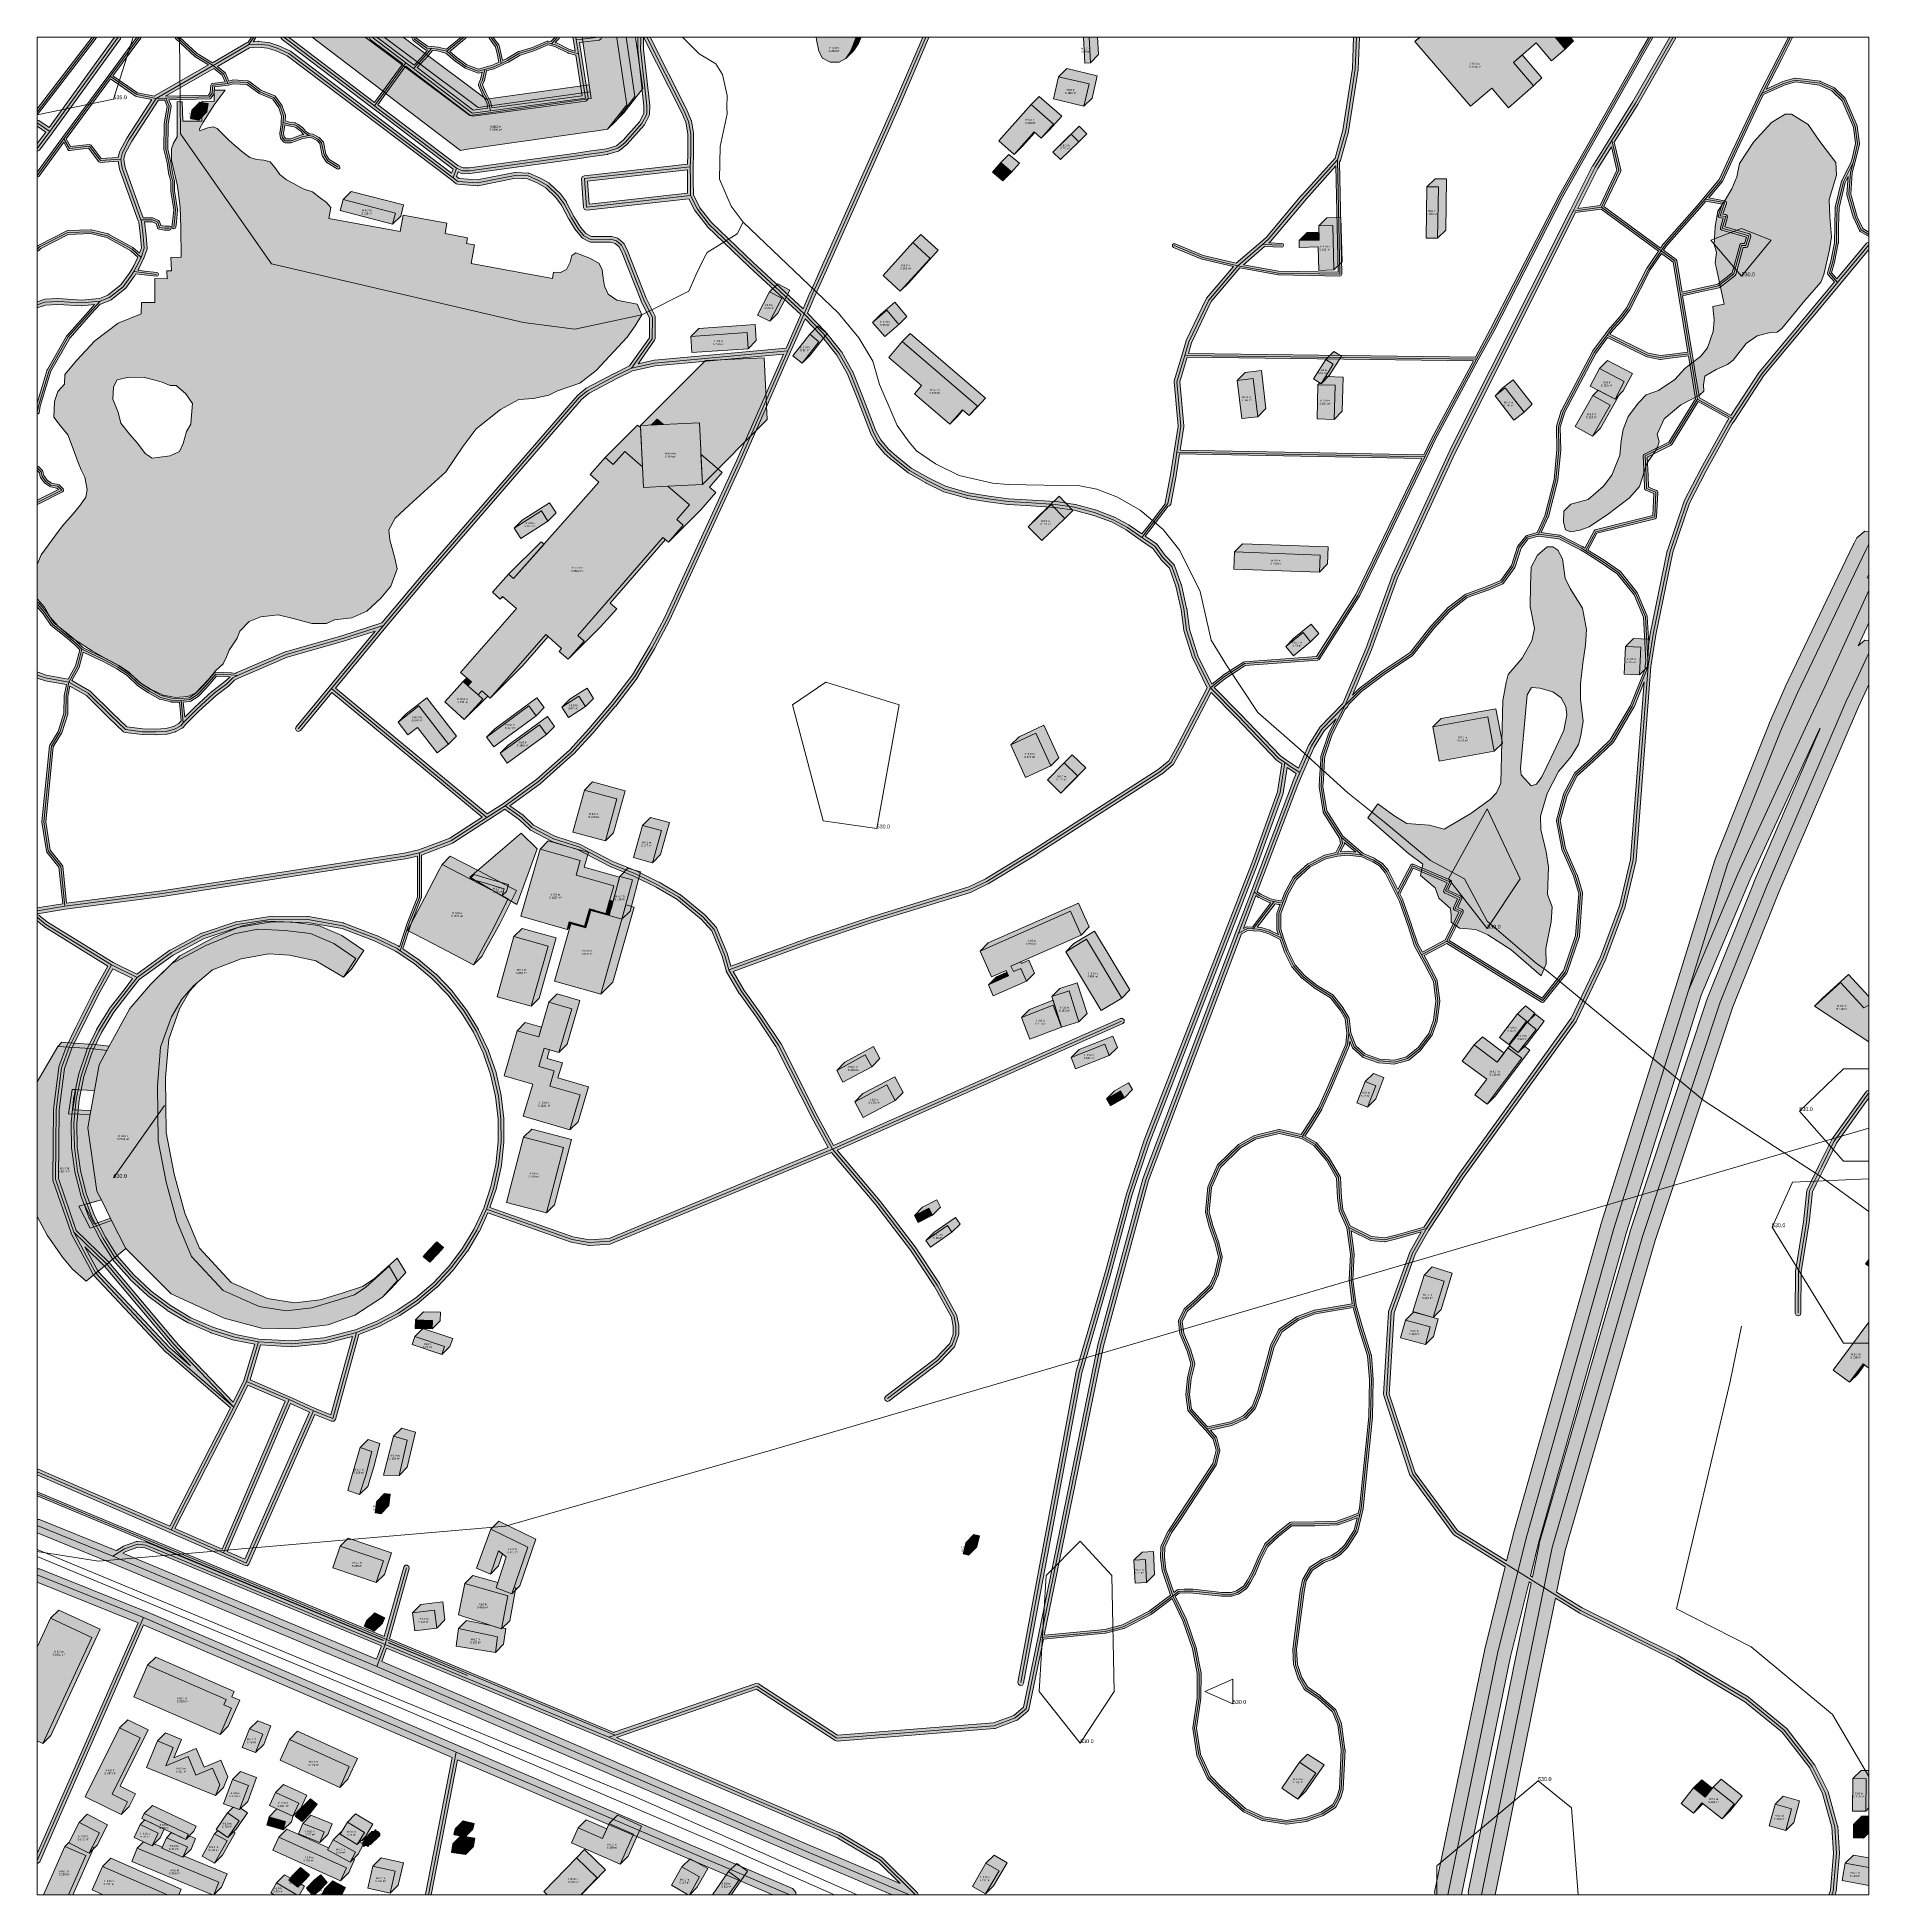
# Model space of a CAD drawing. Header units: metres. Extents: x 0 to 957, y 0 to 971.
import ezdxf

# ---------------------------------------------------------------- set-up
doc = ezdxf.new("R2010")
doc.units = ezdxf.units.M
doc.header["$MEASUREMENT"] = 0
for name, color, linetype, lineweight, true_color in [('TPX_BUILDING_AREAS_TEXT', 7, 'CONTINUOUS', 0, 0x000000), ('TPX_BUILDING_HEIGHTS_TEXT', 7, 'CONTINUOUS', 0, 0x000000), ('TPX_BUILDINGS', 7, 'CONTINUOUS', 0, 0x000000), ('TPX_BUILDINGS_HATCH', 7, 'CONTINUOUS', 0, 0xf0f0f0), ('TPX_BUILDINGS_SHADOWS_HATCH', 7, 'CONTINUOUS', 0, 0x000000), ('TPX_BUILDINGS_SHADOWS_OUTLINES', 7, 'CONTINUOUS', 0, 0x000000), ('TPX_CONTOUR_LINES_5M', 7, 'CONTINUOUS', 0, 0x969696), ('TPX_CONTOUR_LINES_5M_TEXT', 7, 'CONTINUOUS', 0, 0x000000), ('TPX_FRAME_PROJECT', 7, 'CONTINUOUS', 0, 0x000000), ('TPX_RAILWAYS_AXES', 7, 'CONTINUOUS', 0, 0x464646), ('TPX_ROADS_AXES', 7, 'CONTINUOUS', 0, 0x323232), ('TPX_ROADS_CONTOURS', 7, 'CONTINUOUS', 0, 0x646464), ('TPX_ROADS_HATCH', 7, 'CONTINUOUS', 0, 0xc8c8c8), ('TPX_WATERWAYS', 7, 'CONTINUOUS', 0, 0x7aafdf), ('TPX_WATERWAYS_HATCH', 7, 'CONTINUOUS', 0, 0x7aafdf)]:
    doc.layers.add(name, color=color, linetype=linetype, lineweight=lineweight, true_color=true_color)
doc.styles.add('TPX_TEXTE', font='arial.ttf')

msp = doc.modelspace()

# ---------------------------------------------------------------- hatches: boundary and pattern name
at = {"layer": 'TPX_BUILDINGS_HATCH'}
for points in [[(171.47, 970.99), (143.73, 970.99), (179.57, 943.61), (181.5, 942.2), (182.66, 941.25), (221.2, 911.83), (224.98, 912.37), (239.55, 914.46), (288.78, 921.53), (292.72, 922.09), (298.19, 922.88), (308.15, 935.69), (303.02, 970.38), (302.93, 970.99), (284.85, 970.99), (285.02, 969.86), (289.57, 938.9), (226.19, 930.05), (191.55, 955.99), (171.47, 970.99)], [(171.47, 970.99), (143.73, 970.99), (179.57, 943.61), (181.5, 942.2), (182.66, 941.25), (221.2, 911.83), (224.98, 912.37), (239.55, 914.46), (288.78, 921.53), (292.72, 922.09), (298.19, 922.88), (308.15, 935.69), (303.02, 970.38), (302.93, 970.99), (284.85, 970.99), (285.02, 969.86), (289.57, 938.9), (226.19, 930.05), (191.55, 955.99), (171.47, 970.99)], [(428.17, 970.99), (407.2, 970.99), (407.4, 969.54), (408.53, 963.63), (410.46, 960.04), (414.46, 957.97), (419.2, 957.98), (422.65, 959.79), (425.15, 963.51), (428.17, 970.99)], [(549.12, 970.99), (546.87, 970.88), (547.55, 957.47), (550.52, 957.62), (549.85, 970.99), (549.12, 970.99)], [(722.83, 970.99), (720.18, 968.7), (749.26, 934.91), (760.3, 944.38), (769.05, 934.11), (782.2, 945.56), (771.75, 957.82), (783.46, 967.94), (791.55, 958.68), (798.74, 964.79), (793.38, 970.99), (722.83, 970.99)], [(533.94, 950.29), (531.21, 938.67), (547.18, 934.91), (549.91, 946.52), (533.94, 950.29)], [(80.77, 932.77), (80.07, 928.36), (84.49, 927.65), (85.2, 932.08), (80.77, 932.77)], [(519.58, 935.74), (502.73, 916.75), (510.76, 909.68), (521.15, 921.46), (524.84, 918.25), (531.28, 925.46), (519.58, 935.74)], [(540.47, 920.28), (530.96, 910.95), (534.92, 906.97), (544.44, 916.3), (540.47, 920.28)], [(503.68, 905.46), (499.34, 900.36), (504.82, 895.94), (509.15, 900.82), (503.68, 905.46)], [(159.88, 886.12), (158.39, 880.35), (185.82, 873.25), (187.31, 879.03), (159.88, 886.12)], [(726.43, 892.77), (726.06, 865.92), (732.03, 865.84), (732.4, 892.68), (726.43, 892.77)], [(670.04, 864.96), (659.62, 864.7), (659.72, 861.11), (669.58, 861.36), (669.89, 849.08), (677.84, 849.28), (677.24, 872.48), (669.85, 872.28), (670.04, 864.96)], [(457.67, 863.6), (442.27, 846.4), (451.14, 838.23), (466.73, 855.31), (457.67, 863.6)], [(382.85, 837.89), (376.55, 825.69), (382.9, 822.5), (389.21, 834.57), (382.85, 837.89)], [(444.09, 828.24), (436.7, 821.92), (443.02, 814.51), (450.41, 820.72), (444.09, 828.24)], [(371.06, 816.56), (341.59, 814.52), (342.17, 806.1), (371.64, 808.14), (371.06, 816.56)], [(403.79, 815.66), (394.92, 804.46), (399.83, 800.59), (408.61, 811.79), (403.79, 815.66)], [(452.13, 811.86), (445.1, 803.54), (462.2, 788.84), (458.55, 784.63), (476.97, 768.61), (483.61, 776.26), (487.1, 773.28), (491.43, 778.05), (452.13, 811.86)], [(673.59, 802.49), (667.12, 792.39), (671.1, 789.86), (677.48, 800.07), (673.59, 802.49)], [(816.61, 797.71), (811.83, 788.53), (824.82, 781.83), (829.61, 791.01), (816.61, 797.71)], [(635.65, 792.48), (627.27, 791.48), (629.63, 771.58), (638.01, 772.57), (635.65, 792.48)], [(669.48, 789.31), (669.01, 771.41), (677.96, 771.18), (678.43, 789.08), (669.48, 789.31)], [(767.3, 787.67), (762.02, 783.54), (771.81, 770.85), (777.17, 774.96), (767.3, 787.67)], [(813.14, 783.73), (803.93, 767.49), (812.96, 762.43), (822.16, 778.67), (813.14, 783.73)], [(346.12, 769.44), (315.32, 767.95), (316.38, 746.31), (316.9, 735.67), (329.59, 736.28), (347.7, 737.16), (346.12, 769.44)], [(250.47, 672.36), (221.25, 638.95), (226.95, 634.03), (225.07, 632), (230.44, 627.16), (232.43, 629.28), (236.82, 625.5), (265.81, 658.69), (274.14, 651.48), (272.81, 649.94), (277.5, 645.77), (285.98, 655.24), (282.61, 658.23), (327.08, 709.54), (329.98, 707.03), (337.74, 715.93), (334.39, 718.82), (341.02, 726.5), (329.59, 736.28), (316.9, 735.67), (316.38, 746.31), (307.15, 754.39), (301.11, 747.56), (296.83, 751.25), (289.08, 742.37), (293.66, 738.41), (249.06, 687.95), (246.41, 690.29), (237.95, 680.83), (242.06, 677.19), (243.28, 678.58), (250.47, 672.36)], [(263.55, 723.39), (249.33, 714.29), (252.74, 708.96), (266.96, 718.06), (263.55, 723.39)], [(529.99, 726.75), (517.98, 715.09), (525.15, 707.8), (537.16, 719.34), (529.99, 726.75)], [(625.84, 701.88), (625.53, 692.94), (670.25, 691.36), (670.56, 700.3), (625.84, 701.88)], [(661.66, 659.87), (652.66, 652.54), (656.64, 647.63), (665.65, 654.95), (661.66, 659.87)], [(830.21, 652.49), (829.49, 638.09), (837.47, 637.69), (838.18, 652.09), (830.21, 652.49)], [(222.72, 634.13), (213.05, 623.5), (223.27, 614.29), (232.94, 624.91), (230.44, 627.16), (225.07, 632), (222.72, 634.13)], [(283.22, 626.43), (274.3, 620.79), (277.67, 615.44), (286.59, 621.08), (283.22, 626.43)], [(199.44, 621.39), (188.62, 612.97), (193.8, 606.31), (198.79, 610.2), (209.15, 596.88), (214.98, 601.41), (199.44, 621.39)], [(257.01, 621.4), (234.91, 605.16), (238.65, 600.06), (260.76, 616.3), (257.01, 621.4)], [(758.27, 615.72), (729.58, 610.52), (732.84, 592.59), (761.64, 597.79), (758.27, 615.72)], [(262.51, 611.57), (242.02, 596.71), (245.73, 591.58), (266.23, 606.45), (262.51, 611.57)], [(522.02, 607.09), (509.02, 601.09), (516.57, 583.94), (529.77, 590.06), (522.02, 607.09)], [(536.73, 591.62), (528.08, 582.75), (535.07, 575.9), (543.9, 584.78), (536.73, 591.62)], [(286.11, 577.44), (280.06, 555.5), (297, 550.88), (303.05, 572.82), (286.11, 577.44)], [(316.43, 558.94), (311.78, 542.18), (321.62, 539.48), (326.26, 556.24), (316.43, 558.94)], [(262.88, 546.6), (252.75, 511.54), (276.98, 504.61), (278.12, 508.56), (286.05, 506.29), (288.69, 515.37), (297.23, 512.93), (301.38, 527.3), (281.67, 532.94), (283.88, 540.58), (262.88, 546.6)], [(202.5, 521), (193.58, 504.08), (197.01, 502.3), (211.26, 494.99), (228.15, 486.14), (229.95, 489.56), (237.54, 503.29), (246.25, 520.66), (243.12, 522.28), (226.23, 531.11), (211.68, 538.6), (210.2, 535.77), (202.5, 521)], [(233.08, 529.11), (226.23, 531.11), (243.12, 522.28), (244.18, 525.88), (233.08, 529.11)], [(304.58, 532.31), (299.05, 511.79), (305.65, 509.94), (311.2, 530.54), (304.58, 532.31)], [(278.89, 507.57), (270.37, 477.48), (294.55, 470.7), (305.65, 509.94), (299.05, 511.79), (289.38, 514.51), (286.79, 505.36), (278.89, 507.57)], [(540.11, 514.16), (492.83, 493.28), (498.79, 479.77), (506.51, 483.19), (507.79, 480.28), (497.18, 475.6), (499.73, 469.81), (517.1, 477.48), (514.12, 484.24), (510.26, 482.53), (508.98, 485.43), (545.65, 501.61), (540.11, 514.16)], [(27.67, 407.8), (26.44, 400.93), (31.24, 367.8), (33.57, 363.16), (38.92, 352.49), (46.27, 337.84), (69.99, 314.09), (97.81, 301.44), (117.33, 296.22), (134.3, 295.84), (152.03, 297.84), (166.02, 303.04), (180.57, 312.43), (188.41, 321), (183.98, 328.57), (171.87, 317.64), (165.88, 313.65), (155.27, 310.23), (143.63, 306.8), (130.24, 305.17), (116.12, 307.48), (97.2, 315.78), (80.67, 333.67), (73.02, 352.07), (67.43, 372.48), (63.17, 394.14), (62.86, 422.8), (64.51, 443), (70.17, 458.87), (75.61, 468.17), (81.76, 475.07), (91.62, 483.48), (106.6, 489.29), (121.06, 491.85), (131.87, 491.08), (145.73, 488.25), (160.07, 479.64), (166.55, 489.38), (154.99, 497.16), (142.89, 502.4), (129.39, 504.07), (115.42, 504.7), (102.95, 502.26), (88.18, 496.18), (70.3, 486.54), (59.33, 475.83), (48.36, 463.33), (36.38, 441.31), (32.35, 433.89), (29.92, 420.37), (27.67, 407.8)], [(249.22, 500.86), (240.36, 469.37), (258.15, 464.41), (267.02, 495.9), (249.22, 500.86)], [(548.48, 499.45), (537.64, 492.92), (556.12, 462.19), (566.97, 468.71), (548.48, 499.45)], [(942.53, 476.76), (929.01, 464.4), (957.42, 445.85), (957.42, 464.93), (954.88, 463.53), (942.53, 476.76)], [(250.9, 451.63), (244.03, 428.12), (259.04, 423.77), (254.12, 406.92), (278.51, 399.86), (283.85, 418.13), (267.97, 422.73), (270.27, 430.6), (262.26, 432.92), (265.07, 442.53), (272.72, 440.32), (279.39, 463.16), (267.49, 466.61), (262.16, 448.38), (250.9, 451.63)], [(539.43, 472.42), (530.38, 469.54), (535.5, 453.46), (544.55, 456.34), (539.43, 472.42)], [(530.99, 465.01), (514.46, 458.55), (518.83, 447.15), (535.36, 453.51), (530.99, 465.01)], [(773.78, 460.39), (764.34, 448.16), (769.16, 444.41), (778.51, 456.64), (773.78, 460.39)], [(778.88, 456.08), (769.44, 443.98), (774.17, 440.23), (783.51, 452.34), (778.88, 456.08)], [(0, 424.93), (0, 354.46), (5.3, 344.84), (13.27, 333.33), (18.45, 327.06), (25.64, 320.76), (28.71, 323.31), (30.59, 324.85), (34.07, 327.74), (36.35, 329.63), (40.57, 333.12), (46.27, 337.84), (38.92, 352.49), (27.73, 348.38), (21.81, 360), (33.57, 363.16), (31.24, 367.8), (26.44, 400.93), (27.67, 407.8), (16.46, 408.11), (18.37, 420.99), (29.92, 420.37), (32.35, 433.89), (36.38, 441.31), (27.86, 442.29), (16.8, 443.04), (10.74, 443.46), (0, 424.93)], [(432.86, 439.1), (417.93, 430.87), (421.2, 424.79), (436.23, 432.79), (432.86, 439.1)], [(558.04, 444.59), (540.4, 437.57), (542.74, 431.68), (560.38, 438.71), (558.04, 444.59)], [(751.17, 444.23), (744.82, 435.79), (757.67, 426.32), (751.51, 418.21), (757.93, 413.25), (775.95, 437.24), (768.77, 442.64), (763.18, 435.2), (751.17, 444.23)], [(444.14, 423.29), (427.39, 414.5), (431.7, 406.31), (448.45, 415.1), (444.14, 423.29)], [(566.2, 420.23), (558.93, 415.96), (561.05, 412.32), (568.34, 416.58), (566.2, 420.23)], [(694.18, 425.04), (689.83, 413.93), (695.39, 411.75), (699.73, 422.87), (694.18, 425.04)], [(254.26, 395.97), (245.31, 361.89), (266.18, 356.46), (275.13, 390.54), (254.26, 395.97)], [(466.06, 358.97), (458.53, 355.14), (460.45, 351.37), (467.97, 355.2), (466.06, 358.97)], [(475.77, 349.75), (464.48, 341.98), (466.88, 338.5), (478.17, 346.28), (475.77, 349.75)], [(204.74, 337.02), (201.83, 333.62), (205.23, 330.71), (208.15, 334.12), (204.74, 337.02)], [(957.42, 332.13), (955.75, 329.85), (957.42, 328.61), (957.42, 332.13)], [(724.91, 323.91), (719.1, 304.87), (729.64, 301.68), (735.45, 320.72), (724.91, 323.91)], [(197.39, 291.8), (195.97, 287.56), (211.52, 282.34), (212.95, 286.59), (197.39, 291.8)], [(197.68, 300.47), (197.54, 295.99), (206.49, 295.73), (206.62, 300.2), (197.68, 300.47)], [(715.15, 300.37), (712.6, 291.14), (725.6, 287.58), (728.14, 296.81), (715.15, 300.37)], [(957.42, 299.29), (938.79, 274.17), (947.38, 267.9), (954.41, 277.46), (957.42, 275.22), (957.42, 299.29)], [(164.58, 219.49), (162.44, 211.34), (168.57, 209.23), (171.75, 219.41), (174.94, 231.64), (168.81, 233.75), (164.58, 219.49)], [(186.3, 239.68), (180.97, 219.31), (189.18, 219.22), (193.45, 237.56), (186.3, 239.68)], [(177.39, 205.46), (176.62, 199.55), (179.57, 199.16), (180.36, 205.08), (177.39, 205.46)], [(237.1, 191.1), (229.73, 170.75), (236.88, 167.61), (241.09, 179.82), (245.17, 176.71), (239.88, 160.43), (248.06, 157.27), (256.49, 181.69), (237.1, 191.1)], [(158.41, 182.13), (154.61, 170.82), (177.24, 163.23), (181.03, 174.54), (158.41, 182.13)], [(485.35, 184.04), (483.97, 178.24), (486.87, 177.56), (488.25, 183.36), (485.35, 184.04)], [(579.26, 175.16), (573.29, 174.85), (573.89, 162.94), (579.86, 163.24), (579.26, 175.16)], [(223.5, 162.65), (220.27, 146.34), (242.76, 138.94), (246, 156.27), (223.5, 162.65)], [(207.76, 148.83), (196.24, 147.45), (197.36, 138.03), (208.88, 139.4), (207.76, 148.83)], [(0, 129.43), (0, 80.39), (2.94, 79.03), (28.66, 134.51), (7.01, 144.55), (0, 129.43)], [(172.18, 143.12), (170.85, 140.45), (176.19, 137.78), (177.52, 140.45), (172.18, 143.12)], [(220.21, 139.19), (219.09, 130.01), (239.56, 126.71), (240.67, 134.88), (220.21, 139.19)], [(57.75, 119.94), (50.57, 103.54), (95.67, 83.81), (101.65, 97.47), (97.55, 99.26), (98.75, 102), (57.75, 119.94)], [(43.1, 87.27), (25.17, 51.2), (43.87, 41.9), (47.19, 48.58), (39.17, 52.57), (53.8, 81.94), (43.1, 87.27)], [(62.88, 80.38), (57.24, 66.57), (93.14, 51.9), (95.4, 57.42), (91.73, 66.17), (82.97, 62.5), (78.89, 72.23), (67.22, 67.33), (71.17, 76.99), (62.88, 80.38)], [(111.05, 86.75), (107.22, 77.03), (114.16, 74.3), (117.99, 84.01), (111.05, 86.75)], [(131.9, 81.21), (126.94, 70.36), (158.16, 56.12), (163.12, 66.98), (131.9, 81.21)], [(659.8, 69.32), (650.63, 55.66), (658.96, 49.93), (668.41, 63.58), (659.8, 69.32)], [(102.08, 60.18), (97.42, 47.58), (105.82, 44.48), (110.47, 57.07), (102.08, 60.18)], [(949.12, 60.69), (948.96, 43.74), (955.82, 43.77), (955.97, 60.61), (949.12, 60.69)], [(124.55, 53.41), (121.43, 46.64), (133.63, 41.02), (136.75, 47.8), (124.55, 53.41)], [(865.82, 55.86), (859.37, 47.74), (865.71, 42.56), (870.12, 48.12), (880.71, 39.64), (886.97, 47.53), (876, 56.24), (871.87, 51.01), (865.82, 55.86)], [(56.01, 42.5), (54.73, 39.8), (77.64, 28.93), (78.92, 31.63), (56.01, 42.5)], [(99.44, 42.81), (93.58, 34.18), (99.74, 29.99), (105.62, 38.62), (99.44, 42.81)], [(121.28, 40.74), (120.03, 36.44), (128.62, 33.94), (129.87, 38.23), (121.28, 40.74)], [(138.57, 45.83), (134.94, 41.09), (138.51, 38.37), (142.13, 43.12), (138.57, 45.83)], [(908.37, 47.31), (905.32, 36), (913.96, 33.6), (917.01, 44.91), (908.37, 47.31)], [(21.98, 37.82), (16.51, 27.22), (27.11, 21.75), (32.58, 32.35), (21.98, 37.82)], [(53.81, 36.68), (50.66, 29.92), (60.11, 25.5), (63.27, 32.26), (53.81, 36.68)], [(67.55, 29.78), (65.23, 24.3), (76.22, 19.65), (78.55, 25.13), (67.55, 29.78)], [(92.75, 31.84), (86.19, 20.12), (92.69, 16.48), (99.25, 28.18), (92.75, 31.84)], [(126.34, 30.11), (123.26, 23.31), (158.6, 7.33), (161.68, 14.12), (126.34, 30.11)], [(138.88, 37.33), (136.64, 31.8), (147.7, 27.31), (149.94, 32.84), (138.88, 37.33)], [(162.23, 37.99), (158.38, 31.6), (167.32, 26.22), (171.18, 32.61), (162.23, 37.99)], [(170.22, 27.26), (170.2, 25.72), (170.7, 25.21), (171.23, 25.71), (172.25, 25.7), (172.76, 25.19), (173.8, 26.2), (174.31, 26.19), (174.83, 26.71), (174.84, 27.73), (173.82, 28.76), (173.3, 28.76), (172.8, 29.28), (172.81, 29.79), (171.77, 28.78), (170.74, 28.79), (170.73, 27.77), (170.22, 27.26)], [(218.46, 34.39), (217.72, 31.51), (223.5, 30.03), (224.25, 32.92), (218.46, 34.39)], [(282.74, 34.97), (279.24, 27.1), (304.68, 15.93), (311.67, 31.67), (299.06, 37.31), (295.56, 29.33), (282.74, 34.97)], [(949.47, 36.76), (949.32, 29.67), (954.64, 29.59), (954.8, 36.79), (949.47, 36.76)], [(14.53, 25.3), (3.27, 0), (16.33, 0), (25.43, 20.46), (14.53, 25.3)], [(52.28, 24.28), (49.43, 17.39), (91.59, 0), (92.29, 0), (95.03, 6.66), (52.28, 24.28)], [(154.69, 28.73), (151.81, 23.5), (163.56, 17.01), (166.44, 22.23), (154.69, 28.73)], [(217.21, 26.54), (216.52, 22.11), (223.89, 20.96), (224.58, 25.38), (217.21, 26.54)], [(34.19, 14.83), (28.8, 2.52), (34.57, 0), (68.07, 0), (34.19, 14.83)], [(133.48, 10.02), (131.59, 7.71), (136.21, 3.95), (138.1, 6.25), (133.48, 10.02)], [(175.52, 15.02), (172.89, 3.38), (184.53, 0.75), (187.16, 12.39), (175.52, 15.02)], [(281.93, 19.35), (264.81, 1.72), (266.59, 0), (284.21, 0), (292.8, 8.83), (281.93, 19.35)], [(337.05, 14.52), (331.53, 5), (340.28, 0), (341, 0), (346.24, 9.44), (337.05, 14.52)], [(361.41, 12.12), (352.92, 0), (361.44, 0), (367.1, 8.03), (361.41, 12.12)], [(495.94, 16.46), (488.98, 4.26), (495.7, 0.41), (502.77, 12.49), (495.94, 16.46)], [(945.1, 16.47), (943.4, 7.38), (957.42, 4.9), (957.42, 14.19), (945.1, 16.47)], [(125.11, 6.19), (122.13, 1.03), (123.9, 0), (135.32, 0), (135.43, 0.2), (125.11, 6.19)], [(144.04, 6.18), (140.8, 3.49), (143.68, 0), (144.85, 0), (147.41, 2.12), (144.04, 6.18)], [(150.22, 2.95), (148.73, 0), (156.07, 0), (150.22, 2.95)]]:
    msp.add_hatch(color=256, dxfattribs=at).paths.add_polyline_path(points)
at = {"layer": 'TPX_BUILDINGS_SHADOWS_HATCH'}
for points in [[(191.31, 970.99), (171.47, 970.99), (191.55, 955.99), (226.19, 930.05), (289.57, 938.9), (288.52, 946.06), (234.67, 938.54), (200.04, 964.47), (191.31, 970.99)], [(181.39, 970.99), (171.47, 970.99), (191.55, 955.99), (226.19, 930.05), (289.57, 938.9), (289.04, 942.48), (230.43, 934.3), (195.79, 960.23), (181.39, 970.99)], [(308.15, 935.69), (298.19, 922.88), (306.68, 931.37), (316.63, 944.17), (312.67, 970.99), (302.93, 970.99), (303.02, 970.38), (308.15, 935.69)], [(308.15, 935.69), (298.19, 922.88), (302.44, 927.12), (312.39, 939.93), (307.8, 970.99), (302.93, 970.99), (303.02, 970.38), (308.15, 935.69)], [(425.15, 963.51), (422.65, 959.79), (426.89, 964.03), (429.39, 967.76), (430.69, 970.99), (428.17, 970.99), (425.15, 963.51)], [(546.98, 970.99), (546.87, 970.88), (549.12, 970.99), (546.98, 970.99)], [(554.31, 970.99), (549.85, 970.99), (550.52, 957.62), (554.77, 961.86), (554.31, 970.99)], [(722.47, 970.99), (720.18, 968.7), (722.83, 970.99), (722.47, 970.99)], [(776.27, 961.73), (771.75, 957.82), (782.2, 945.56), (786.44, 949.81), (776.27, 961.73)], [(801.29, 970.99), (793.38, 970.99), (798.74, 964.79), (802.99, 969.04), (801.29, 970.99)], [(538.18, 954.53), (533.94, 950.29), (549.91, 946.52), (547.18, 934.91), (551.42, 939.15), (554.15, 950.76), (538.18, 954.53)], [(85.01, 937.02), (80.77, 932.77), (85.2, 932.08), (84.49, 927.65), (88.74, 931.89), (89.44, 936.32), (85.01, 937.02)], [(523.82, 939.98), (519.58, 935.74), (531.28, 925.46), (524.84, 918.25), (529.08, 922.49), (535.53, 929.7), (523.82, 939.98)], [(535.21, 915.2), (530.96, 910.95), (540.47, 920.28), (544.44, 916.3), (548.68, 920.54), (544.71, 924.53), (535.21, 915.2)], [(521.15, 921.46), (510.76, 909.68), (515, 913.93), (521.44, 921.21), (521.15, 921.46)], [(507.92, 909.7), (503.68, 905.46), (509.15, 900.82), (504.82, 895.94), (509.06, 900.18), (513.4, 905.06), (507.92, 909.7)], [(730.68, 897.01), (726.43, 892.77), (732.4, 892.68), (732.03, 865.84), (736.27, 870.08), (736.64, 896.92), (730.68, 897.01)], [(164.12, 890.36), (159.88, 886.12), (187.31, 879.03), (185.82, 873.25), (190.06, 877.49), (191.56, 883.27), (164.12, 890.36)], [(674.1, 876.52), (669.85, 872.28), (677.24, 872.48), (677.84, 849.28), (682.08, 853.52), (681.48, 876.72), (674.1, 876.52)], [(466.73, 855.31), (451.14, 838.23), (455.38, 842.47), (470.98, 859.56), (461.91, 867.85), (457.67, 863.6), (466.73, 855.31)], [(663.87, 868.94), (659.62, 864.7), (670.04, 864.96), (669.94, 869.09), (663.87, 868.94)], [(387.09, 842.13), (382.85, 837.89), (389.21, 834.57), (382.9, 822.5), (387.14, 826.74), (393.45, 838.81), (387.09, 842.13)], [(440.94, 826.16), (436.7, 821.92), (444.09, 828.24), (450.41, 820.72), (454.65, 824.96), (448.34, 832.48), (440.94, 826.16)], [(345.83, 818.76), (341.59, 814.52), (371.06, 816.56), (371.64, 808.14), (375.88, 812.38), (375.3, 820.8), (345.83, 818.76)], [(408.61, 811.79), (399.83, 800.59), (404.08, 804.83), (412.86, 816.03), (408.03, 819.9), (403.79, 815.66), (408.61, 811.79)], [(456.38, 816.1), (452.13, 811.86), (491.43, 778.05), (487.1, 773.28), (491.34, 777.52), (495.68, 782.29), (456.38, 816.1)], [(677.48, 800.07), (671.1, 789.86), (675.34, 794.1), (681.72, 804.32), (677.84, 806.74), (673.59, 802.49), (677.48, 800.07)], [(349.26, 801.89), (315.32, 767.95), (346.12, 769.44), (347.7, 737.16), (381.64, 771.1), (380.06, 803.38), (349.26, 801.89)], [(631.51, 795.73), (627.27, 791.48), (635.65, 792.48), (638.01, 772.57), (642.26, 776.81), (639.89, 796.72), (631.51, 795.73)], [(820.85, 801.95), (816.61, 797.71), (829.61, 791.01), (824.82, 781.83), (829.07, 786.07), (833.86, 795.26), (820.85, 801.95)], [(670.44, 790.28), (669.48, 789.31), (678.43, 789.08), (677.96, 771.18), (682.2, 775.43), (682.67, 793.32), (673.72, 793.55), (672.88, 792.72), (671.1, 789.86), (670.44, 790.28)], [(766.27, 787.78), (762.02, 783.54), (767.3, 787.67), (777.17, 774.96), (781.41, 779.2), (771.54, 791.91), (766.27, 787.78)], [(822.16, 778.67), (812.96, 762.43), (817.2, 766.67), (826.41, 782.91), (825.62, 783.35), (824.82, 781.83), (815.86, 786.45), (813.14, 783.73), (822.16, 778.67)], [(313.8, 768.22), (296.83, 751.25), (301.11, 747.56), (307.15, 754.39), (316.38, 746.31), (315.37, 766.87), (313.8, 768.22)], [(324.12, 771.36), (320.99, 768.23), (327.34, 768.53), (324.12, 771.36)], [(483.61, 776.26), (476.97, 768.61), (481.21, 772.85), (483.93, 775.98), (483.61, 776.26)], [(347.7, 737.16), (329.59, 736.28), (341.02, 726.5), (334.39, 718.82), (337.74, 715.93), (329.98, 707.03), (346.95, 724), (354.71, 732.9), (351.36, 735.79), (357.99, 743.47), (346.92, 752.94), (347.7, 737.16)], [(522.23, 719.33), (517.98, 715.09), (529.99, 726.75), (537.16, 719.34), (541.4, 723.58), (534.24, 730.99), (522.23, 719.33)], [(253.58, 718.54), (249.33, 714.29), (263.55, 723.39), (266.96, 718.06), (271.2, 722.3), (267.79, 727.63), (253.58, 718.54)], [(285.98, 655.24), (277.5, 645.77), (294.48, 662.74), (302.95, 672.21), (299.58, 675.2), (328.37, 708.42), (327.08, 709.54), (282.61, 658.23), (285.98, 655.24)], [(263.39, 707.26), (246.41, 690.29), (249.06, 687.95), (264.93, 705.9), (263.39, 707.26)], [(630.09, 706.13), (625.84, 701.88), (670.56, 700.3), (670.25, 691.36), (674.49, 695.61), (674.81, 704.55), (630.09, 706.13)], [(243.28, 678.58), (242.06, 677.19), (243.37, 678.5), (250.47, 672.36), (243.28, 678.58)], [(656.9, 656.78), (652.66, 652.54), (661.66, 659.87), (665.65, 654.95), (669.9, 659.19), (665.9, 664.11), (656.9, 656.78)], [(265.81, 658.69), (236.82, 625.5), (253.79, 642.47), (267.03, 657.63), (265.81, 658.69)], [(834.46, 656.73), (830.21, 652.49), (838.18, 652.09), (837.47, 637.69), (841.71, 641.93), (842.43, 656.34), (834.46, 656.73)], [(224.62, 636.04), (222.72, 634.13), (225.07, 632), (226.95, 634.03), (224.62, 636.04)], [(192.86, 617.21), (188.62, 612.97), (199.44, 621.39), (214.98, 601.41), (219.22, 605.65), (203.68, 625.63), (192.86, 617.21)], [(232.94, 624.91), (223.27, 614.29), (235.56, 626.58), (232.43, 629.28), (230.44, 627.16), (232.94, 624.91)], [(232.43, 629.28), (230.44, 627.16), (232.5, 629.23), (236.82, 625.5), (232.43, 629.28)], [(239.15, 609.41), (234.91, 605.16), (257.01, 621.4), (260.76, 616.3), (265, 620.54), (261.25, 625.64), (239.15, 609.41)], [(278.54, 625.04), (274.3, 620.79), (283.22, 626.43), (286.59, 621.08), (290.84, 625.32), (287.46, 630.67), (278.54, 625.04)], [(246.26, 600.95), (242.02, 596.71), (262.51, 611.57), (266.23, 606.45), (270.47, 610.69), (266.75, 615.82), (246.26, 600.95)], [(733.82, 614.76), (729.58, 610.52), (758.27, 615.72), (761.64, 597.79), (765.88, 602.03), (762.52, 619.96), (733.82, 614.76)], [(513.26, 605.33), (509.02, 601.09), (522.02, 607.09), (529.77, 590.06), (534.01, 594.3), (526.26, 611.34), (513.26, 605.33)], [(543.9, 584.78), (535.07, 575.9), (539.31, 580.14), (548.15, 589.03), (540.97, 595.87), (536.73, 591.62), (543.9, 584.78)], [(290.35, 581.68), (286.11, 577.44), (303.05, 572.82), (297, 550.88), (301.24, 555.12), (307.29, 577.07), (290.35, 581.68)], [(320.68, 563.18), (316.43, 558.94), (326.26, 556.24), (321.62, 539.48), (325.86, 543.73), (330.5, 560.49), (320.68, 563.18)], [(267.12, 550.84), (262.88, 546.6), (283.88, 540.58), (281.67, 532.94), (301.38, 527.3), (297.23, 512.93), (300.14, 515.83), (304.46, 531.87), (285.92, 537.18), (288.12, 544.82), (267.12, 550.84)], [(215.92, 542.85), (211.68, 538.6), (226.23, 531.11), (233.08, 529.11), (244.18, 525.88), (243.12, 522.28), (246.25, 520.66), (237.54, 503.29), (229.95, 489.56), (228.15, 486.14), (232.4, 490.38), (234.19, 493.8), (241.78, 507.53), (250.49, 524.9), (247.36, 526.52), (230.47, 535.35), (215.92, 542.85)], [(308.82, 536.55), (304.58, 532.31), (311.2, 530.54), (305.65, 509.94), (309.89, 514.19), (315.45, 534.78), (308.82, 536.55)], [(228.35, 533.23), (226.23, 531.11), (233.08, 529.11), (244.18, 525.88), (243.12, 522.28), (245.24, 524.4), (246.3, 528), (235.2, 531.23), (228.35, 533.23)], [(288.69, 515.37), (286.05, 506.29), (287.45, 507.69), (289.38, 514.51), (291.29, 513.97), (291.47, 514.57), (288.69, 515.37)], [(289.89, 515.02), (289.38, 514.51), (299.05, 511.79), (301.09, 519.37), (299.24, 519.89), (297.23, 512.93), (289.89, 515.02)], [(305.65, 509.94), (294.55, 470.7), (300.91, 477.06), (312.01, 516.31), (307.69, 517.52), (305.65, 509.94)], [(497.07, 497.53), (492.83, 493.28), (540.11, 514.16), (545.65, 501.61), (549.89, 505.86), (544.35, 518.4), (497.07, 497.53)], [(63.58, 480.07), (59.33, 475.83), (70.3, 486.54), (88.18, 496.18), (102.95, 502.26), (115.42, 504.7), (129.39, 504.07), (142.89, 502.4), (154.99, 497.16), (166.55, 489.38), (160.07, 479.64), (164.31, 483.89), (170.79, 493.62), (159.24, 501.4), (147.14, 506.64), (133.64, 508.31), (119.66, 508.94), (107.2, 506.5), (92.42, 500.42), (74.54, 490.78), (63.58, 480.07)], [(253.46, 505.1), (249.22, 500.86), (267.02, 495.9), (258.15, 464.41), (262.39, 468.65), (271.26, 500.14), (253.46, 505.1)], [(278.12, 508.56), (276.98, 504.61), (278.47, 506.09), (278.89, 507.57), (279.71, 507.34), (280.31, 507.94), (278.12, 508.56)], [(279.49, 508.17), (278.89, 507.57), (286.79, 505.36), (288.92, 512.91), (288.04, 513.15), (286.05, 506.29), (279.49, 508.17)], [(541.88, 497.17), (537.64, 492.92), (548.48, 499.45), (566.97, 468.71), (571.21, 472.96), (552.72, 503.69), (541.88, 497.17)], [(514.1, 487.69), (508.98, 485.43), (510.26, 482.53), (514.12, 484.24), (517.1, 477.48), (521.34, 481.72), (518.36, 488.48), (514.5, 486.78), (514.1, 487.69)], [(64.51, 443), (62.86, 422.8), (63.17, 394.14), (67.43, 372.48), (73.02, 352.07), (80.67, 333.67), (97.2, 315.78), (116.12, 307.48), (130.24, 305.17), (143.63, 306.8), (155.27, 310.23), (165.88, 313.65), (171.87, 317.64), (183.98, 328.57), (188.41, 321), (180.57, 312.43), (184.81, 316.68), (192.65, 325.25), (188.22, 332.81), (176.11, 321.88), (170.12, 317.89), (159.51, 314.47), (147.87, 311.04), (134.48, 309.41), (120.36, 311.73), (101.44, 320.02), (84.91, 337.91), (77.26, 356.31), (71.67, 376.72), (67.41, 398.38), (67.1, 427.04), (68.76, 447.25), (74.41, 463.11), (79.85, 472.41), (83.68, 476.72), (81.76, 475.07), (75.61, 468.17), (70.17, 458.87), (64.51, 443)], [(501.42, 479.84), (497.18, 475.6), (507.79, 480.28), (506.92, 482.27), (501.42, 479.84)], [(534.62, 473.78), (530.38, 469.54), (539.43, 472.42), (544.55, 456.34), (548.79, 460.58), (543.67, 476.67), (534.62, 473.78)], [(933.26, 468.64), (929.01, 464.4), (942.53, 476.76), (954.88, 463.53), (957.42, 464.93), (957.42, 469.61), (946.78, 481.01), (933.26, 468.64)], [(265.07, 442.53), (262.26, 432.92), (270.27, 430.6), (267.97, 422.73), (283.85, 418.13), (278.51, 399.86), (282.75, 404.1), (288.1, 422.37), (272.21, 426.97), (274.51, 434.84), (266.5, 437.17), (267.84, 441.73), (272.72, 440.32), (276.96, 444.56), (283.63, 467.41), (271.74, 470.86), (267.49, 466.61), (279.39, 463.16), (272.72, 440.32), (265.07, 442.53)], [(518.7, 462.79), (514.46, 458.55), (530.99, 465.01), (535.36, 453.51), (535.46, 453.61), (531, 467.6), (518.7, 462.79)], [(778.51, 456.64), (769.16, 444.41), (771.99, 447.24), (778.88, 456.08), (779, 455.98), (782.75, 460.88), (778.03, 464.63), (773.78, 460.39), (778.51, 456.64)], [(783.51, 452.34), (774.17, 440.23), (778.41, 444.47), (787.75, 456.58), (783.13, 460.32), (778.88, 456.08), (783.51, 452.34)], [(255.14, 455.87), (250.9, 451.63), (262.16, 448.38), (263.64, 453.42), (255.14, 455.87)], [(544.64, 441.81), (540.4, 437.57), (558.04, 444.59), (560.38, 438.71), (564.62, 442.95), (562.28, 448.83), (544.64, 441.81)], [(755.41, 448.47), (751.17, 444.23), (763.18, 435.2), (766.75, 439.95), (755.41, 448.47)], [(12.87, 445.58), (10.74, 443.46), (16.8, 443.04), (27.86, 442.29), (36.38, 441.31), (37.59, 443.54), (29.98, 444.41), (18.92, 445.16), (12.87, 445.58)], [(422.17, 435.12), (417.93, 430.87), (432.86, 439.1), (436.23, 432.79), (440.47, 437.04), (437.11, 443.34), (422.17, 435.12)], [(775.95, 437.24), (757.93, 413.25), (762.17, 417.5), (780.19, 441.49), (776.99, 443.89), (774.17, 440.23), (769.81, 443.69), (768.77, 442.64), (775.95, 437.24)], [(431.63, 418.74), (427.39, 414.5), (444.14, 423.29), (448.45, 415.1), (452.69, 419.34), (448.39, 427.53), (431.63, 418.74)], [(698.42, 429.28), (694.18, 425.04), (699.73, 422.87), (695.39, 411.75), (699.64, 415.99), (703.97, 427.11), (698.42, 429.28)], [(18.37, 420.99), (16.46, 408.11), (27.67, 407.8), (28.06, 409.97), (18.58, 410.23), (20.16, 420.89), (18.37, 420.99)], [(563.17, 420.21), (558.93, 415.96), (566.2, 420.23), (568.34, 416.58), (572.58, 420.83), (570.45, 424.47), (563.17, 420.21)], [(258.5, 400.21), (254.26, 395.97), (275.13, 390.54), (266.18, 356.46), (270.42, 360.7), (279.37, 394.78), (258.5, 400.21)], [(33.57, 363.16), (21.81, 360), (27.73, 348.38), (38.92, 352.49), (38.35, 353.62), (29.85, 350.5), (24.62, 360.76), (33.57, 363.16)], [(462.78, 359.38), (458.53, 355.14), (466.06, 358.97), (467.97, 355.2), (472.22, 359.45), (470.3, 363.21), (462.78, 359.38)], [(468.72, 346.22), (464.48, 341.98), (475.77, 349.75), (478.17, 346.28), (482.41, 350.53), (480.01, 354), (468.72, 346.22)], [(13.27, 333.33), (5.3, 344.84), (13.27, 333.33), (18.45, 327.06), (13.27, 333.33)], [(208.98, 341.26), (204.74, 337.02), (208.15, 334.12), (205.23, 330.71), (209.48, 334.95), (212.39, 338.36), (208.98, 341.26)], [(30.59, 324.85), (28.71, 323.31), (30.59, 324.85), (32.49, 326.43), (30.59, 324.85)], [(729.15, 328.15), (724.91, 323.91), (735.45, 320.72), (729.64, 301.68), (733.88, 305.93), (739.69, 324.96), (729.15, 328.15)], [(201.92, 304.71), (197.68, 300.47), (206.62, 300.2), (206.49, 295.73), (210.73, 299.97), (210.86, 304.45), (201.92, 304.71)], [(719.39, 304.61), (715.15, 300.37), (728.14, 296.81), (725.6, 287.58), (729.84, 291.82), (732.39, 301.05), (729.67, 301.8), (729.64, 301.68), (725.27, 303), (719.39, 304.61)], [(201.46, 295.87), (197.39, 291.8), (212.95, 286.59), (211.52, 282.34), (215.76, 286.59), (217.19, 290.83), (202.2, 295.85), (201.46, 295.87)], [(954.41, 277.46), (947.38, 267.9), (951.62, 272.14), (955.14, 276.92), (954.41, 277.46)], [(190.54, 243.92), (186.3, 239.68), (193.45, 237.56), (189.18, 219.22), (193.42, 223.47), (197.69, 241.8), (190.54, 243.92)], [(171.75, 219.41), (168.57, 209.23), (172.82, 213.48), (175.99, 223.65), (179.19, 235.88), (173.05, 237.99), (168.81, 233.75), (174.94, 231.64), (171.75, 219.41)], [(181.64, 209.7), (177.39, 205.46), (180.36, 205.08), (179.57, 199.16), (183.82, 203.41), (184.6, 209.32), (181.64, 209.7)], [(241.34, 195.34), (237.1, 191.1), (256.49, 181.69), (248.06, 157.27), (252.3, 161.51), (260.74, 185.94), (241.34, 195.34)], [(162.65, 186.37), (158.41, 182.13), (181.03, 174.54), (177.24, 163.23), (181.48, 167.47), (185.28, 178.79), (162.65, 186.37)], [(489.59, 188.29), (485.35, 184.04), (488.25, 183.36), (486.87, 177.56), (491.12, 181.8), (492.49, 187.61), (489.59, 188.29)], [(241.09, 179.82), (236.88, 167.61), (241.12, 171.86), (243.29, 178.15), (241.09, 179.82)], [(577.53, 179.09), (573.29, 174.85), (579.26, 175.16), (579.86, 163.24), (584.1, 167.48), (583.5, 179.4), (577.53, 179.09)], [(227.75, 166.9), (223.5, 162.65), (246, 156.27), (242.76, 138.94), (247, 143.18), (250.24, 160.51), (249.27, 160.78), (248.06, 157.27), (239.88, 160.43), (240.78, 163.2), (227.75, 166.9)], [(28.66, 134.51), (2.94, 79.03), (7.18, 83.27), (32.9, 138.75), (11.26, 148.79), (7.01, 144.55), (28.66, 134.51)], [(176.42, 147.36), (172.18, 143.12), (177.52, 140.45), (176.19, 137.78), (180.44, 142.02), (181.76, 144.69), (176.42, 147.36)], [(200.48, 151.7), (196.24, 147.45), (207.76, 148.83), (208.88, 139.4), (213.13, 143.64), (212, 153.07), (200.48, 151.7)], [(224.45, 143.43), (220.21, 139.19), (240.67, 134.88), (239.56, 126.71), (243.8, 130.95), (244.92, 139.12), (242.87, 139.55), (242.76, 138.94), (237.38, 140.71), (224.45, 143.43)], [(61.99, 124.18), (57.75, 119.94), (98.75, 102), (97.55, 99.26), (101.65, 97.47), (95.67, 83.81), (99.91, 88.05), (105.89, 101.71), (101.79, 103.5), (103, 106.24), (61.99, 124.18)], [(53.8, 81.94), (39.17, 52.57), (47.19, 48.58), (43.87, 41.9), (48.11, 46.15), (51.43, 52.82), (43.42, 56.81), (58.04, 86.19), (47.35, 91.51), (43.1, 87.27), (53.8, 81.94)], [(115.3, 90.99), (111.05, 86.75), (117.99, 84.01), (114.16, 74.3), (118.4, 78.54), (122.23, 88.26), (115.3, 90.99)], [(67.13, 84.63), (62.88, 80.38), (71.17, 76.99), (67.22, 67.33), (78.89, 72.23), (82.97, 62.5), (91.73, 66.17), (95.4, 57.42), (93.14, 51.9), (97.39, 56.14), (99.64, 61.66), (95.97, 70.42), (87.21, 66.74), (83.13, 76.47), (71.46, 71.57), (75.41, 81.23), (67.13, 84.63)], [(136.14, 85.45), (131.9, 81.21), (163.12, 66.98), (158.16, 56.12), (162.4, 60.36), (167.36, 71.22), (136.14, 85.45)], [(668.41, 63.58), (658.96, 49.93), (663.21, 54.17), (672.65, 67.83), (664.04, 73.56), (659.8, 69.32), (668.41, 63.58)], [(106.32, 64.42), (102.08, 60.18), (110.47, 57.07), (105.82, 44.48), (110.06, 48.72), (114.72, 61.32), (106.32, 64.42)], [(870.07, 60.1), (865.82, 55.86), (871.87, 51.01), (875.57, 55.69), (870.07, 60.1)], [(880.25, 60.48), (876, 56.24), (886.97, 47.53), (880.71, 39.64), (884.95, 43.89), (891.21, 51.77), (880.25, 60.48)], [(953.36, 64.93), (949.12, 60.69), (955.97, 60.61), (955.82, 43.77), (957.42, 45.38), (957.42, 64.88), (953.36, 64.93)], [(128.79, 57.66), (124.55, 53.41), (136.75, 47.8), (133.63, 41.02), (137.88, 45.27), (140.99, 52.04), (128.79, 57.66)], [(142.13, 43.12), (138.51, 38.37), (142.75, 42.62), (146.37, 47.36), (142.81, 50.07), (138.57, 45.83), (142.13, 43.12)], [(912.62, 51.55), (908.37, 47.31), (917.01, 44.91), (913.96, 33.6), (918.2, 37.84), (921.25, 49.15), (912.62, 51.55)], [(26.22, 42.07), (21.98, 37.82), (32.58, 32.35), (27.11, 21.75), (31.35, 25.99), (36.83, 36.59), (26.22, 42.07)], [(56.23, 39.09), (53.81, 36.68), (63.27, 32.26), (60.11, 25.5), (64.35, 29.74), (66.45, 34.24), (56.23, 39.09)], [(60.26, 46.74), (56.01, 42.5), (78.92, 31.63), (77.64, 28.93), (81.89, 33.18), (83.17, 35.87), (60.26, 46.74)], [(102.38, 45.75), (99.44, 42.81), (105.62, 38.62), (99.74, 29.99), (103.98, 34.23), (109.86, 42.86), (106.15, 45.38), (105.82, 44.48), (102.38, 45.75)], [(125.36, 44.83), (121.28, 40.74), (129.87, 38.23), (128.62, 33.94), (132.87, 38.19), (133.8, 41.38), (133.63, 41.02), (125.36, 44.83)], [(143.12, 41.57), (138.88, 37.33), (149.94, 32.84), (147.7, 27.31), (151.94, 31.55), (154.18, 37.09), (143.12, 41.57)], [(166.47, 42.23), (162.23, 37.99), (171.18, 32.61), (167.32, 26.22), (171.57, 30.46), (175.42, 36.85), (166.47, 42.23)], [(286.99, 39.21), (282.74, 34.97), (295.56, 29.33), (297.81, 34.45), (286.99, 39.21)], [(303.3, 41.55), (299.06, 37.31), (311.67, 31.67), (304.68, 15.93), (308.92, 20.17), (315.92, 35.91), (303.3, 41.55)], [(870.12, 48.12), (865.71, 42.56), (869.95, 46.8), (870.66, 47.69), (870.12, 48.12)], [(953.71, 41.01), (949.47, 36.76), (954.8, 36.79), (954.64, 29.59), (957.42, 32.37), (957.42, 41.02), (953.71, 41.01)], [(70.22, 32.46), (67.55, 29.78), (78.55, 25.13), (76.22, 19.65), (80.46, 23.89), (82.79, 29.38), (78.68, 31.11), (77.64, 28.93), (70.22, 32.46)], [(99.25, 28.18), (92.69, 16.48), (96.93, 20.72), (103.5, 32.43), (101.98, 33.28), (99.74, 29.99), (94.48, 33.57), (92.75, 31.84), (99.25, 28.18)], [(130.58, 34.35), (126.34, 30.11), (161.68, 14.12), (158.6, 7.33), (162.84, 11.58), (165.92, 18.36), (164.63, 18.95), (163.56, 17.01), (151.81, 23.5), (152.36, 24.5), (130.58, 34.35)], [(158.93, 32.97), (154.69, 28.73), (166.44, 22.23), (163.56, 17.01), (167.8, 21.25), (170.25, 25.68), (170.2, 25.72), (170.21, 26.74), (168.28, 27.8), (167.32, 26.22), (158.38, 31.6), (159.14, 32.86), (158.93, 32.97)], [(174.98, 33.03), (170.74, 28.79), (171.77, 28.78), (172.81, 29.79), (172.8, 29.28), (173.3, 28.76), (173.82, 28.76), (174.84, 27.73), (174.83, 26.71), (174.31, 26.19), (178.56, 30.44), (179.07, 30.95), (179.08, 31.97), (178.06, 33), (177.55, 33.01), (177.04, 33.52), (177.05, 34.03), (176.02, 33.02), (174.98, 33.03)], [(221.27, 30.6), (217.21, 26.54), (224.58, 25.38), (223.89, 20.96), (228.14, 25.21), (228.82, 29.62), (223.61, 30.44), (223.5, 30.03), (221.27, 30.6)], [(222.7, 38.64), (218.46, 34.39), (224.25, 32.92), (223.5, 30.03), (227.74, 34.28), (228.49, 37.16), (222.7, 38.64)], [(16.57, 27.35), (14.53, 25.3), (25.43, 20.46), (16.33, 0), (18.68, 0), (29.68, 24.7), (28.83, 25.07), (27.11, 21.75), (16.51, 27.22), (16.57, 27.35)], [(55.61, 27.61), (52.28, 24.28), (95.03, 6.66), (92.29, 0), (92.43, 0), (96.43, 4), (99.27, 10.9), (76.49, 20.29), (76.22, 19.65), (65.23, 24.3), (65.46, 24.84), (60.71, 26.79), (60.11, 25.5), (55.61, 27.61)], [(170.73, 27.78), (170.22, 27.26), (170.73, 27.77), (170.73, 27.78)], [(286.18, 23.59), (281.93, 19.35), (292.8, 8.83), (284.21, 0), (284.33, 0), (297.04, 13.08), (286.18, 23.59)], [(502.77, 12.49), (495.7, 0.41), (499.94, 4.65), (507.01, 16.73), (500.18, 20.71), (495.94, 16.46), (502.77, 12.49)], [(949.35, 20.71), (945.1, 16.47), (957.42, 14.19), (957.42, 19.22), (949.35, 20.71)], [(38.43, 19.07), (34.19, 14.83), (68.07, 0), (74.05, 0), (75.33, 2.92), (38.43, 19.07)], [(129.36, 10.43), (125.11, 6.19), (135.43, 0.2), (135.32, 0), (137.1, 0), (139.68, 4.44), (137.6, 5.65), (136.21, 3.95), (131.59, 7.71), (132.38, 8.68), (129.36, 10.43)], [(137.72, 14.27), (133.48, 10.02), (138.1, 6.25), (136.21, 3.95), (140.45, 8.19), (142.34, 10.5), (137.72, 14.27)], [(145.04, 7.73), (140.8, 3.49), (144.04, 6.18), (147.41, 2.12), (151.65, 6.36), (148.28, 10.42), (145.04, 7.73)], [(179.76, 19.26), (175.52, 15.02), (187.16, 12.39), (184.53, 0.75), (188.78, 4.99), (191.41, 16.64), (179.76, 19.26)], [(341.3, 18.76), (337.05, 14.52), (346.24, 9.44), (341, 0), (341.14, 0), (345.07, 3.93), (350.49, 13.69), (341.3, 18.76)], [(365.66, 16.36), (361.41, 12.12), (367.1, 8.03), (361.44, 0), (362.69, 0), (371.34, 12.27), (365.66, 16.36)], [(154.47, 7.19), (150.22, 2.95), (156.07, 0), (159.19, 0), (161.13, 3.83), (154.47, 7.19)]]:
    msp.add_hatch(color=256, dxfattribs=at).paths.add_polyline_path(points)
at = {"layer": 'TPX_ROADS_HATCH'}
h = msp.add_hatch(color=256, dxfattribs=at)
h.paths.add_polyline_path([(0, 196.2), (0, 189.19), (38.22, 173.71), (176.11, 116.08), (400.42, 19.58), (400.44, 19.57), (446.91, 0), (460.68, 0), (460.69, 0.01), (460.24, 1.07), (441.89, 19.13), (441.6, 19.35), (419.7, 32.36), (419.52, 32.45), (403.45, 39.31), (302.9, 82.2), (375.96, 107.41), (417.15, 80.59), (418.09, 80.35), (500.41, 86.89), (500.81, 86.97), (511.79, 91.06), (512.22, 91.31), (517.89, 96.02), (518.41, 96.88), (525.96, 133.59), (541.63, 135.12), (558.29, 136.66), (558.45, 136.68), (567.99, 139.16), (568.2, 139.24), (582.28, 146.54), (582.42, 146.63), (593.26, 154.77), (598.86, 143.12), (603.89, 128.56), (606.4, 115.6), (606.32, 103.01), (603.99, 87.2), (603.99, 86.9), (606.13, 73.02), (606.21, 72.76), (611.51, 61.09), (611.71, 60.79), (617.69, 54.79), (617.73, 54.74), (630.32, 43.5), (630.57, 43.33), (640.36, 38.84), (640.62, 38.76), (652.8, 36.9), (653.09, 36.9), (663.57, 38.37), (663.76, 38.41), (671.92, 41.27), (672.13, 41.38), (678.39, 45.44), (678.73, 45.8), (681.13, 50.22), (681.21, 50.4), (682.62, 54.88), (682.66, 55.13), (683.61, 75.67), (683.6, 75.85), (681.79, 89.2), (681.73, 89.45), (678.81, 96.63), (678.55, 97), (670.88, 103.88), (670.78, 103.96), (663.95, 108.7), (661.03, 113.62), (658.72, 120.35), (658.32, 128.17), (662.21, 158.36), (663.38, 164.05), (666.59, 169.72), (672.7, 173.61), (677.43, 175.45), (677.59, 175.53), (681.1, 177.7), (681.28, 177.84), (684.78, 181.35), (684.92, 181.51), (690.16, 189.67), (690.29, 189.97), (693.09, 201.71), (693.11, 201.84), (698, 249.71), (698, 249.79), (698.39, 269.29), (698.39, 269.39), (697.38, 282.02), (697.33, 282.24), (692.75, 296.62), (689.5, 308.24), (687.77, 321.47), (688.4, 334.79), (688.4, 334.97), (686.84, 347.11), (696.7, 342.14), (697.05, 342.04), (704.32, 341.32), (704.68, 341.35), (711.98, 343.26), (723.48, 346.44), (717.6, 336.15), (717.5, 335.91), (706.36, 304.95), (706.28, 304.53), (703.75, 261.6), (703.84, 261.33), (703.82, 261.04), (717.58, 219.37), (717.8, 218.95), (740.15, 188.46), (740.57, 188.07), (767.32, 171.41), (756.52, 127.74), (756.46, 127.47), (730.43, 1.42), (730.7, 0), (744.44, 0), (770.14, 124.51), (779.82, 163.62), (780.9, 162.95), (771.57, 117.66), (771.56, 117.64), (748.05, 1.39), (748.32, 0), (762.05, 0), (785.28, 114.85), (793.57, 155.06), (805.99, 147.32), (806.11, 147.25), (856.29, 122.38), (892.67, 100.91), (912.06, 85.06), (926.59, 66.26), (933.26, 52.92), (938.15, 35.27), (939.02, 21.73), (937.32, 2.14), (936.72, 0.52), (936.74, 0), (939.73, 0), (940.2, 1.28), (940.29, 1.68), (942.02, 21.59), (942.03, 21.82), (941.13, 35.62), (941.08, 35.93), (936.11, 53.86), (936.01, 54.13), (929.2, 67.73), (929.05, 67.98), (914.33, 87.03), (914.09, 87.27), (894.48, 103.31), (894.29, 103.44), (857.77, 124.99), (857.67, 125.04), (807.51, 149.9), (794.21, 158.19), (798.68, 179.88), (845.81, 342.01), (886.3, 464.18), (910.41, 524.12), (952.02, 620.99), (957.41, 632.62), (957.42, 632.64), (957.42, 655.53), (955.34, 655.72), (951.92, 652.88), (957.42, 664.92), (957.42, 688.26), (956.55, 688.3), (957.42, 690.1), (957.42, 712.49), (955.34, 712.68), (951.22, 709.25), (949.58, 706.11), (949.46, 705.89), (913.74, 631.35), (913.64, 631.14), (905.35, 612.27), (905.26, 612.04), (877.04, 541.24), (876.86, 540.71), (856.49, 474.67), (817.38, 350.36), (817.33, 350.17), (771.49, 188.24), (771.43, 188.02), (768.08, 174.47), (742.4, 190.47), (720.36, 220.54), (706.76, 261.71), (709.26, 304.14), (720.28, 334.77), (727.51, 347.45), (745.97, 375.52), (804.39, 456.51), (804.53, 456.74), (819.98, 489.05), (820.03, 489.18), (830.06, 516.42), (830.11, 516.59), (835.73, 540.56), (835.76, 540.79), (843.54, 641.99), (846.11, 658.58), (854.97, 701.8), (863.62, 727.34), (872.19, 743.99), (886, 768.83), (887.34, 770.87), (902.61, 794.11), (942.25, 841.78), (957.42, 860.02), (957.42, 863.81), (957.28, 863.86), (956.27, 863.32), (940.73, 844.65), (937.89, 847.85), (939.49, 853.38), (939.51, 853.46), (941.47, 863.22), (941.49, 863.41), (941.57, 872.16), (941.82, 881.82), (945.11, 895.05), (946.63, 898.12), (945.92, 888.85), (945.96, 888.49), (949.43, 876.45), (949.49, 876.31), (952.51, 869.89), (952.9, 869.46), (956.9, 867.06), (957.42, 866.99), (957.42, 869.09), (954.19, 871.02), (951.33, 877.09), (947.93, 888.87), (948.78, 900.1), (950.14, 905.26), (950.63, 907.17), (952.51, 915.07), (952.53, 915.44), (951.33, 924.38), (951.26, 924.64), (947.99, 932.34), (945.23, 938.76), (945, 939.08), (939.41, 944.5), (939.12, 944.69), (932.22, 947.83), (931.94, 947.91), (919.12, 949.56), (918.72, 949.53), (912.54, 947.8), (912.4, 947.75), (903.78, 943.87), (911.69, 959.26), (917.41, 970.54), (917.44, 970.99), (915.4, 970.99), (909.91, 960.17), (900.69, 942.24), (899.89, 940.69), (886.41, 912.16), (879.19, 896.5), (871.05, 886.91), (867.64, 882.9), (850.18, 863.19), (850.1, 863.08), (848.54, 860.76), (818.95, 882.48), (827.72, 901), (827.78, 901.66), (824.33, 916.03), (836.64, 935.71), (836.67, 935.76), (856.36, 970.25), (856.45, 970.99), (853.33, 970.99), (834.08, 937.27), (821.82, 917.69), (813.11, 903.78), (813.04, 903.66), (801.56, 880.77), (738.45, 755.02), (738.43, 754.97), (708.33, 689.52), (708.29, 689.4), (694.72, 651.81), (682.43, 622.67), (670.5, 610.29), (670.31, 610.04), (664.85, 601.28), (664.75, 601.09), (659.38, 588.81), (656.17, 590.91), (653.09, 593.02), (649.83, 595.25), (628.82, 617.34), (628.8, 617.36), (615.2, 631.11), (620.76, 635.62), (628.28, 640.5), (631.42, 642.53), (669.41, 645.25), (670.19, 645.71), (691.07, 678.67), (691.13, 678.77), (726.32, 751.23), (730.78, 760.44), (753.28, 802.25), (761.5, 817.52), (761.51, 817.54), (797.48, 887.68), (839.07, 961.33), (844.39, 970.49), (844.46, 970.99), (842.37, 970.99), (837.33, 962.32), (795.73, 888.65), (795.71, 888.61), (759.73, 818.46), (751.81, 803.73), (601.75, 805.64), (603.43, 811.2), (613.66, 832.73), (628.62, 850.35), (648.6, 846.71), (648.76, 846.7), (680.95, 846.06), (681.67, 846.35), (681.97, 847.08), (680.77, 905.83), (680.86, 905.93), (681.19, 906.53), (685.4, 921.67), (685.44, 921.84), (690.49, 954.15), (690.5, 954.33), (691.11, 970.94), (691.09, 970.99), (688.11, 970.99), (687.51, 954.53), (682.49, 922.39), (678.4, 907.68), (661.17, 888.55), (661.13, 888.51), (642.37, 866.2), (639.57, 863.79), (626.79, 852.77), (609.52, 856.79), (594.75, 862.97), (593.99, 862.97), (593.45, 862.43), (593.44, 861.67), (593.98, 861.12), (608.83, 854.91), (608.99, 854.86), (625.29, 851.07), (611.25, 834.53), (611.04, 834.2), (600.67, 812.38), (600.59, 812.17), (598.46, 805.1), (594.3, 791.33), (594.24, 790.76), (596.36, 767.66), (594.3, 754.36), (592.43, 742.28), (589.58, 727.5), (589.67, 727.07), (580.48, 715.19), (577.48, 711.3), (570.83, 715.94), (570.68, 716.03), (562.85, 720.26), (562.66, 720.34), (553.24, 723.87), (553.1, 723.91), (542.67, 726.68), (542.5, 726.72), (532.55, 728.19), (532.43, 728.2), (517.21, 729.21), (507.76, 729.71), (497.43, 731.07), (486.71, 732.86), (474.82, 736.21), (465.97, 740.58), (456.83, 745.78), (449.29, 751.81), (444.99, 755.6), (440.92, 760.45), (438.34, 765.28), (431.47, 783.31), (431.46, 783.33), (426.34, 796.05), (426.26, 796.23), (420.53, 806.37), (420.4, 806.57), (412.14, 816.9), (412.05, 817.01), (402.72, 826.69), (406.71, 836.15), (411.84, 847.56), (451.94, 937.72), (451.95, 937.74), (465.91, 970.4), (465.92, 970.99), (462.9, 970.99), (449.2, 938.93), (409.1, 848.78), (403.97, 837.36), (403.96, 837.33), (400.4, 828.91), (374.24, 853.19), (352.45, 874.04), (346.45, 881.86), (343.02, 888.52), (342.97, 896.16), (342.91, 903.24), (343.13, 909.79), (343.13, 909.84), (343.12, 920.52), (343.1, 920.78), (341.96, 927.19), (341.87, 927.5), (339.45, 933.27), (339.4, 933.37), (320.34, 970.99), (317.27, 970.99), (317.32, 970.31), (336.7, 932.06), (339.04, 926.5), (340.12, 920.38), (340.13, 909.87), (339.95, 904.61), (285.9, 898.54), (284.92, 898.01), (284.57, 896.95), (285.6, 882.01), (286.13, 880.96), (287.26, 880.62), (340.66, 886.55), (343.85, 880.37), (343.99, 880.14), (350.14, 872.13), (350.29, 871.96), (372.18, 851.01), (372.19, 850.99), (399.15, 825.98), (391.44, 808.43), (322.62, 802.14), (322.44, 802.11), (314.15, 800.28), (322.73, 812.52), (323, 813.37), (323.11, 824.48), (322.96, 825.16), (318.33, 834.59), (308.76, 858.9), (308.71, 859.02), (306.75, 862.96), (306.38, 863.43), (303.83, 865.62), (303.28, 865.92), (300.36, 866.79), (299.92, 866.85), (289.71, 866.77), (286.78, 868.34), (284.09, 871.68), (280.59, 877.25), (276.75, 884.63), (276.62, 884.84), (273.47, 889.01), (273.32, 889.18), (267.82, 894.54), (267.5, 894.78), (262.7, 897.42), (262.57, 897.48), (257.19, 899.83), (256.64, 899.95), (249.95, 900.2), (249.61, 900.18), (230.03, 896.34), (220.51, 897.06), (219.18, 898.07), (220.03, 900.53), (221.77, 899.74), (222.41, 899.61), (226.05, 899.66), (226.23, 899.67), (282.37, 907.39), (290.02, 908.52), (294.12, 909.12), (298.12, 909.71), (298.34, 909.76), (303.94, 911.48), (304.44, 911.74), (306.3, 913.24), (308.27, 914.82), (308.45, 914.99), (317.27, 924.92), (317.48, 925.23), (319.98, 930.1), (320.15, 930.78), (320.19, 935), (320.18, 935.18), (316.89, 964.7), (316.99, 969.31), (317.02, 970.96), (317.01, 970.99), (314.02, 970.99), (313.99, 969.37), (313.89, 964.66), (313.9, 964.46), (317.19, 934.94), (317.15, 931.16), (314.9, 926.77), (306.29, 917.08), (304.42, 915.58), (302.78, 914.26), (297.57, 912.66), (293.69, 912.09), (289.58, 911.49), (281.96, 910.37), (225.91, 902.66), (222.7, 902.61), (219.92, 903.87), (180.08, 934.1), (177.99, 935.68), (182.31, 941.61), (192.36, 955.4), (192.68, 955.84), (195.86, 953.44), (226.54, 930.02), (227.65, 929.73), (237.08, 930.98), (286.73, 937.61), (287.74, 938.2), (288.02, 939.33), (284.42, 962.45), (283.52, 968.22), (284.95, 968.37), (293.74, 969.5), (294.73, 970.07), (294.98, 970.99), (280.14, 970.99), (280.08, 970.76), (280.31, 969.32), (281.18, 963.75), (278.19, 964.59), (271.38, 967.95), (271.17, 968.03), (270.78, 968.12), (272.78, 970.32), (273.02, 970.99), (270.68, 970.99), (268.54, 968.64), (267.14, 968.96), (266.53, 968.9), (258.94, 965.66), (251.83, 963.52), (251.61, 963.42), (245.35, 959.72), (243.21, 958.72), (242.59, 961.96), (242.58, 962), (241.51, 966.67), (241.32, 967.06), (238.91, 970.18), (238.35, 970.99), (236.19, 970.99), (236.31, 970.42), (237.28, 969.02), (237.31, 968.97), (239.61, 966.01), (240.63, 961.57), (241.34, 957.84), (238.07, 956.29), (233.73, 955.11), (230.63, 954.25), (224.58, 956.6), (219.62, 960.1), (215.67, 963.56), (223.43, 969.94), (223.76, 970.17), (224.18, 970.81), (224.14, 970.99), (221.56, 970.99), (213.88, 964.68), (209.68, 965.72), (209.53, 965.75), (206.22, 966.03), (204, 966.22), (198.01, 970.62), (197.86, 970.99), (195.85, 970.99), (195.85, 970.6), (196.28, 969.59), (196.61, 969.17), (203.04, 964.44), (203.55, 964.25), (204.11, 964.21), (201.05, 960.59), (197, 956.33), (193.67, 958.85), (177.54, 970.99), (173.61, 970.99), (173.56, 970.78), (174.14, 969.79), (191.08, 957.04), (190.74, 956.58), (180.69, 942.79), (176.4, 936.89), (133.98, 969.01), (131.38, 970.99), (127.47, 970.99), (127.42, 970.79), (127.99, 969.8), (132.17, 966.62), (175.41, 933.88), (178.27, 931.71), (217.37, 902.04), (216.66, 899.97), (132.4, 963.71), (132.12, 963.88), (126.04, 966.64), (125.86, 966.71), (121.11, 968.16), (120.84, 968.22), (115.77, 968.8), (115.5, 968.81), (112.85, 968.62), (114.09, 970.42), (114.21, 970.99), (112.05, 970.99), (110.28, 968.41), (109.73, 968.24), (91.57, 957.64), (83.64, 962.44), (74.42, 970.99), (71.96, 970.99), (71.95, 970.95), (72.27, 970.26), (82.36, 960.9), (82.52, 960.78), (89.59, 956.5), (61.41, 940.3), (61.29, 940.19), (52.41, 941.97), (39.6, 950.8), (54.13, 970.39), (54.28, 970.99), (52.08, 970.99), (37.38, 951.16), (13.17, 918.5), (0, 900.44), (0, 897.79), (0.15, 897.76), (0.81, 898.15), (13.86, 916.05), (15.97, 912.23), (16.39, 911.82), (16.96, 911.72), (26.91, 912.89), (32.25, 905.88), (33.11, 905.49), (42.36, 906.11), (43.01, 902.23), (43.07, 901.97), (51.34, 878.87), (52.87, 874.91), (53.15, 874.2), (54, 866.74), (54.49, 860.9), (53.47, 858), (50.25, 860.9), (50.06, 861.04), (37.29, 868.06), (37.04, 868.16), (28.33, 870.28), (28.06, 870.31), (15.99, 869.92), (15.57, 869.81), (0.86, 862.29), (0.6, 862.1), (0, 861.49), (0, 859.07), (0.01, 859.06), (0.71, 859.36), (1.91, 860.58), (16.28, 867.92), (27.99, 868.31), (36.44, 866.25), (48.99, 859.34), (52.71, 856), (50.51, 851.43), (49.24, 849.29), (48.1, 847.37), (43.81, 841.6), (37.02, 836.21), (32.67, 834.46), (23.22, 833.59), (10.99, 834.3), (10.83, 834.3), (3.94, 833.96), (3.5, 833.88), (0, 832.61), (0, 829.62), (0.51, 829.6), (4.31, 830.98), (10.89, 831.3), (23.16, 830.58), (23.39, 830.59), (30.04, 831.2), (26.79, 827.64), (15.5, 814.93), (15.38, 814.77), (5.38, 797.33), (5.29, 797.12), (0, 779.65), (0, 773.9), (0.57, 774.02), (0.98, 774.66), (1.62, 778.12), (7.17, 796.43), (17.06, 813.68), (28.28, 826.31), (33, 831.48), (33.16, 831.49), (33.58, 831.59), (38.34, 833.51), (38.71, 833.73), (45.83, 839.37), (46.1, 839.65), (50.56, 845.65), (50.64, 845.77), (51.58, 847.36), (55.86, 846.74), (62.28, 846), (63.02, 846.21), (63.39, 846.88), (63.18, 847.61), (62.51, 847.99), (56.11, 848.72), (52.69, 849.22), (53.12, 849.95), (53.18, 850.07), (55.67, 855.24), (55.74, 855.39), (57.43, 860.21), (57.51, 860.84), (56.98, 867.01), (56.98, 867.06), (56.14, 874.48), (57.79, 874.5), (60.12, 874.48), (62.22, 873.55), (62.94, 871.27), (63.24, 870.81), (63.75, 870.58), (66.57, 870.17), (66.72, 870.16), (69.12, 870.17), (69.83, 870.46), (70.12, 871.17), (69.82, 871.88), (69.11, 872.17), (66.78, 872.16), (64.66, 872.47), (63.99, 874.59), (63.44, 875.2), (60.73, 876.39), (60.34, 876.48), (57.78, 876.5), (55.49, 876.47), (54.16, 879.9), (45.94, 902.85), (45.23, 907.14), (45.98, 910.16), (49.44, 916.68), (63.21, 937.88), (63.49, 938.04), (66.66, 938.12), (68.02, 934.74), (66.47, 925.77), (66.45, 925.61), (66.23, 912.42), (66.26, 912.18), (67.9, 905.21), (68.89, 898.88), (68.92, 898.77), (69.85, 895.4), (69.87, 890.55), (69.88, 890.4), (71.38, 880.66), (70.79, 874.53), (70.46, 871.86), (70.67, 871.12), (71.33, 870.74), (72.07, 870.95), (72.45, 871.61), (72.78, 874.33), (73.38, 880.6), (73.37, 880.84), (71.87, 890.63), (71.85, 895.54), (71.81, 895.8), (70.86, 899.25), (69.87, 905.55), (69.85, 905.63), (68.23, 912.52), (68.45, 925.5), (70.04, 934.68), (69.98, 935.22), (68.8, 938.18), (90.18, 938.73), (90.27, 938.77), (90.37, 938.76), (90.61, 938.92), (90.88, 939.04), (90.91, 939.14), (90.99, 939.19), (92.3, 941.23), (92.45, 941.68), (92.74, 944.96), (99.77, 945.84), (99.94, 945.88), (102.35, 946.62), (109.65, 946.23), (115.8, 941.63), (116.01, 941.51), (123.17, 938.52), (126.27, 934.12), (127.8, 929.71), (127.57, 926.51), (127.48, 925.25), (126.78, 920.82), (126.79, 920.45), (127.28, 918.19), (127.51, 917.75), (128.92, 916.13), (129.67, 915.79), (132.76, 915.8), (133.1, 915.87), (138.8, 918), (142.03, 918.57), (143.63, 918.29), (146.29, 916.91), (147.75, 915.35), (148.98, 909.21), (149.13, 908.86), (151.14, 905.82), (151.44, 905.52), (156.79, 902.15), (157.54, 902.03), (158.17, 902.47), (158.29, 903.22), (157.85, 903.85), (152.69, 907.1), (150.9, 909.8), (149.65, 916.03), (149.4, 916.51), (147.63, 918.4), (147.36, 918.61), (144.42, 920.13), (144.13, 920.23), (142.4, 920.53), (140.35, 921.89), (139.19, 923.25), (139.03, 923.4), (136.32, 925.45), (136.14, 925.56), (135.09, 926.06), (134.8, 926.14), (131.95, 926.55), (129.62, 927.19), (129.81, 929.77), (129.75, 930.17), (128.11, 934.91), (127.99, 935.15), (124.64, 939.91), (124.21, 940.26), (116.9, 943.31), (110.61, 948.01), (110.06, 948.21), (102.28, 948.63), (101.93, 948.59), (100.21, 948.05), (98.43, 952.12), (98.15, 952.5), (94.21, 955.71), (110.94, 965.48), (115.57, 965.8), (120.36, 965.26), (124.89, 963.87), (130.72, 961.22), (216.5, 896.33), (219.06, 894.4), (219.85, 894.1), (230.01, 893.33), (230.41, 893.35), (250.01, 897.2), (256.25, 896.96), (261.31, 894.76), (265.87, 892.25), (271.15, 887.11), (274.15, 883.14), (277.95, 875.81), (278.02, 875.7), (281.6, 870.01), (281.7, 869.87), (284.63, 866.22), (285.09, 865.84), (288.63, 863.94), (289.35, 863.76), (299.72, 863.85), (302.12, 863.13), (304.2, 861.35), (305.99, 857.74), (315.56, 833.44), (315.61, 833.33), (320.11, 824.16), (320.01, 813.86), (309.7, 799.16), (301.71, 795.24), (301.68, 795.22), (286.98, 787.51), (286.72, 787.33), (282.6, 783.89), (282.43, 783.72), (201.46, 690.15), (201.45, 690.13), (180.22, 664.8), (159.27, 658.14), (129.78, 649.77), (129.59, 649.7), (104.05, 638.67), (103.93, 638.61), (103.57, 638.41), (101.51, 638.64), (101.45, 638.64), (93.44, 639.04), (92.64, 638.69), (86.73, 631.85), (82.95, 628), (79.48, 625.71), (75.28, 625.32), (70.36, 625.46), (64.76, 626.8), (59.26, 629.96), (53.82, 633.57), (48.35, 638.8), (48.21, 638.92), (42.7, 642.49), (42.63, 642.53), (35.83, 646.21), (35.78, 646.24), (23.98, 651.84), (20.84, 654.97), (20.78, 655.02), (16.92, 658.32), (16.89, 658.34), (8.73, 664.88), (4.85, 670.64), (4.78, 670.73), (0.76, 675.46), (0.08, 675.81), (0, 675.78), (0, 673.27), (3.22, 669.48), (7.15, 663.64), (7.36, 663.41), (15.63, 656.79), (19.45, 653.52), (22.28, 650.71), (20.09, 642.32), (16.28, 635.47), (4.75, 637.5), (0.49, 638.98), (0, 638.96), (0, 635.98), (3.88, 634.63), (4.11, 634.56), (15.28, 632.6), (14.14, 626.69), (14.12, 626.5), (14.03, 617.56), (10.98, 608.07), (6.57, 600.97), (6.43, 600.54), (2.49, 560.96), (2.49, 560.7), (4.85, 545.5), (5.06, 545.02), (11.4, 537.14), (13.37, 518.05), (0, 515.8), (0, 512.85), (0.25, 512.8), (14.73, 515.24), (65.55, 521.84), (65.59, 521.85), (192.36, 541.47), (192.47, 541.49), (198.82, 542.95), (198.81, 521.46), (193.37, 507.85), (193.34, 507.78), (189.42, 495.52), (188.96, 495.84), (188.77, 495.94), (177.88, 501.21), (177.76, 501.26), (160.38, 507.89), (160.11, 507.97), (141.75, 511.27), (141.5, 511.29), (122.83, 511.5), (122.58, 511.49), (104.15, 508.61), (103.9, 508.55), (86.2, 502.66), (85.97, 502.56), (69.51, 493.81), (69.34, 493.7), (52.06, 481.23), (39.65, 487.31), (5.43, 508.46), (0.95, 512.11), (0, 512.39), (0, 509.01), (3.61, 506.07), (3.77, 505.96), (36.92, 485.47), (29.31, 471.7), (29.28, 471.64), (27.57, 468.22), (19.86, 452.82), (15.45, 443.69), (15.39, 443.56), (11.4, 432.83), (11.31, 432.49), (8.53, 410.55), (8.52, 410.38), (8.17, 374.09), (8.25, 373.59), (17.75, 345.91), (17.84, 345.77), (17.84, 345.69), (24.9, 332.38), (29.26, 324.15), (29.49, 323.82), (67.24, 283.7), (67.35, 283.6), (101, 254.47), (69.29, 192.6), (0.6, 222.44), (0, 222.45), (0, 219.43), (69.38, 189.29), (96.83, 177.28), (108.66, 172.02), (109.81, 171.99), (110.64, 172.78), (145.14, 251.08), (153.91, 247.48), (155.14, 247.52), (155.92, 248.47), (168.16, 292.78), (178.7, 297), (178.84, 297.07), (189.51, 302.74), (189.65, 302.82), (199.64, 309.61), (199.76, 309.71), (208.96, 317.54), (209.08, 317.65), (217.37, 326.41), (217.47, 326.54), (224.77, 336.16), (224.86, 336.29), (231.05, 346.62), (231.13, 346.76), (235.6, 356.47), (279.07, 341.11), (279.3, 341.05), (288.28, 339.42), (288.64, 339.4), (299.43, 340.06), (299.91, 340.17), (415.23, 388), (438.39, 360.57), (456.53, 336.97), (469.09, 317.9), (477.87, 301.83), (478.75, 297.07), (478.72, 293.11), (477.02, 288.23), (469.6, 280.39), (443.55, 260.56), (442.97, 259.56), (443.26, 258.45), (444.26, 257.88), (445.37, 258.17), (471.52, 278.08), (471.7, 278.24), (479.42, 286.41), (479.74, 286.94), (481.63, 292.36), (481.72, 292.84), (481.75, 297.19), (481.72, 297.48), (480.78, 302.61), (480.62, 303.05), (471.69, 319.39), (471.63, 319.49), (459.01, 338.67), (458.95, 338.76), (440.75, 362.43), (440.71, 362.48), (418.11, 389.25), (567.42, 455.33), (568.21, 456.16), (568.18, 457.31), (567.35, 458.1), (566.2, 458.07), (416.32, 391.73), (408.3, 406.24), (388.82, 444.84), (388.73, 445), (378.52, 460.33), (378.49, 460.38), (369.56, 472.71), (363.72, 482.65), (404.8, 497.5), (436, 507.96), (487.93, 523.97), (488.14, 524.05), (496.98, 528.35), (497.11, 528.41), (522.64, 544), (522.67, 544.02), (587.71, 585.67), (587.86, 585.78), (593.66, 590.62), (594.01, 591.04), (598.49, 599.08), (598.51, 599.11), (613.71, 628.36), (626.65, 615.26), (647.76, 593.07), (648, 592.87), (650.61, 591.08), (648.33, 576.49), (634.83, 539.18), (578.54, 394.03), (578.51, 393.96), (569.4, 366.44), (569.38, 366.37), (558.37, 325.7), (543.14, 273.6), (543.1, 273.46), (522.29, 163.31), (512.64, 111.14), (512.88, 110.02), (513.85, 109.4), (514.97, 109.64), (515.59, 110.6), (525.24, 162.75), (546.04, 272.83), (561.25, 324.87), (561.26, 324.9), (572.27, 365.54), (581.35, 392.98), (637.64, 538.11), (637.65, 538.14), (651.2, 575.61), (651.27, 575.89), (653.36, 589.2), (654.51, 588.41), (658.16, 586.02), (656.12, 581.34), (656.1, 581.27), (634.72, 524.62), (626.61, 503.13), (578.02, 374.29), (577.98, 374.15), (559.81, 307.37), (554.41, 287.51), (554.39, 287.42), (523.14, 134.76), (515.57, 98), (510.5, 93.78), (499.96, 89.86), (418.36, 83.38), (376.98, 110.33), (375.67, 110.49), (301.58, 84.91), (301.41, 84.86), (184.19, 133.76), (194.47, 170.51), (194.33, 171.65), (193.43, 172.36), (192.29, 172.22), (191.58, 171.32), (181.4, 134.93), (0.39, 210.48), (0, 210.48), (0, 208.47), (180.86, 132.99), (180.84, 132.9), (63.01, 181.87), (57.46, 184.13), (57.06, 184.24), (52.59, 184.72), (51.93, 184.65), (45.19, 182.26), (44.89, 182.11), (41.47, 179.94), (40.86, 180.19), (1.31, 196.22), (0, 196.2)])
h.paths.add_polyline_path([(4.49, 560.88), (8.39, 600.11), (12.74, 607.12), (12.85, 607.34), (15.98, 617.09), (16.03, 617.39), (16.12, 626.39), (17.16, 631.81), (25.74, 626.87), (37.35, 615.43), (45.08, 607.93), (45.94, 607.52), (54.93, 606.41), (55.09, 606.4), (62.02, 606.31), (62.13, 606.32), (67.6, 606.63), (67.91, 606.68), (72.24, 607.85), (72.56, 607.97), (75.82, 609.74), (76.27, 610.12), (77.49, 611.63), (84.48, 618.62), (93.5, 626.85), (99.99, 631.76), (100.11, 631.87), (103.21, 634.81), (105.3, 635.94), (130.69, 646.91), (160.11, 655.26), (160.16, 655.27), (176.69, 660.53), (135.31, 610.46), (134.98, 609.37), (135.51, 608.35), (136.61, 608.01), (137.63, 608.55), (154.04, 628.42), (232.52, 563.23), (215.62, 552.32), (205.16, 548.34), (199.38, 546.15), (191.85, 544.42), (65.15, 524.82), (15.35, 518.35), (13.36, 537.64), (13.14, 538.17), (6.78, 546.07), (4.49, 560.88)], flags=16)
h.paths.add_polyline_path([(11.17, 374.32), (11.51, 410.26), (14.27, 431.94), (18.18, 442.45), (22.55, 451.49), (30.26, 466.88), (31.95, 470.27), (39.55, 484.02), (49.91, 478.94), (45.42, 473.05), (37.68, 463.11), (37.59, 462.97), (31.01, 452.23), (30.94, 452.1), (26.51, 442.94), (26.51, 442.88), (26.46, 442.83), (25.59, 440.58), (25.56, 440.51), (21.59, 428.57), (21.55, 428.4), (18.95, 416.1), (18.92, 415.93), (17.74, 403.41), (17.73, 403.24), (17.98, 390.67), (17.99, 390.5), (19.66, 378.02), (19.69, 377.85), (22.78, 365.65), (22.83, 365.49), (27.26, 353.72), (27.33, 353.57), (33.08, 342.36), (33.14, 342.26), (39.3, 332.33), (39.4, 332.26), (39.45, 332.13), (48.41, 321.94), (48.5, 321.84), (57.68, 313.18), (57.81, 313.07), (67.9, 305.51), (68.04, 305.41), (78.93, 299.02), (79.08, 298.95), (90.63, 293.83), (90.79, 293.77), (102.84, 289.97), (103.01, 289.93), (113.78, 287.83), (108.07, 268.84), (102.48, 257.42), (75.64, 285.57), (72.6, 288.77), (37.5, 330.59), (37.43, 330.63), (37.39, 330.7), (20.47, 347.22), (11.17, 374.32)], flags=16)
h.paths.add_polyline_path([(15.16, 917.83), (38.41, 949.19), (51.45, 940.2), (51.82, 940.05), (59.98, 938.42), (46.89, 918.26), (46.82, 918.15), (43.24, 911.4), (43.11, 911.06), (42.38, 908.12), (33.52, 907.52), (28.15, 914.56), (27.24, 914.95), (17.39, 913.78), (15.16, 917.83)], flags=16)
h.paths.add_polyline_path([(18.14, 634.71), (21.9, 641.46), (22, 641.69), (24.06, 649.59), (34.9, 644.44), (41.64, 640.79), (47.04, 637.29), (52.5, 632.06), (52.64, 631.95), (58.18, 628.27), (58.23, 628.24), (63.89, 624.99), (64.15, 624.89), (70, 623.49), (70.2, 623.46), (74.4, 623.35), (75.27, 613.65), (75.2, 613.57), (74.12, 612.23), (71.29, 610.7), (67.28, 609.62), (62.01, 609.31), (55.21, 609.4), (46.8, 610.43), (39.45, 617.57), (27.71, 629.14), (27.41, 629.37), (18.14, 634.71)], flags=16)
h.paths.add_polyline_path([(20.74, 403.21), (21.9, 415.57), (24.46, 427.7), (28.4, 439.53), (29.24, 441.69), (33.61, 450.73), (40.1, 461.34), (47.8, 471.22), (53.27, 478.4), (71.01, 491.21), (87.27, 499.85), (104.73, 505.67), (122.92, 508.5), (141.34, 508.29), (159.45, 505.04), (176.63, 498.48), (187.37, 493.29), (188.98, 492.21), (197.25, 486.67), (206.38, 479.01), (214.62, 470.43), (221.88, 461), (228.07, 450.84), (233.12, 440.08), (236.97, 428.84), (239.58, 417.25), (240.91, 405.45), (240.96, 393.57), (239.71, 381.77), (237.19, 370.16), (233.42, 358.89), (228.44, 348.09), (222.33, 337.9), (215.13, 328.41), (206.96, 319.77), (197.88, 312.05), (188.03, 305.35), (177.51, 299.75), (166.45, 295.33), (149.91, 291.11), (132.93, 289.49), (115.88, 290.48), (103.66, 292.86), (91.77, 296.6), (80.38, 301.65), (69.63, 307.96), (59.67, 315.42), (50.61, 323.97), (41.78, 334.02), (35.72, 343.79), (30.04, 354.86), (25.66, 366.47), (22.62, 378.51), (20.98, 390.81), (20.74, 403.21)], flags=16)
h.paths.add_polyline_path([(24.98, 338.62), (35.25, 328.61), (70.33, 286.81), (70.4, 286.74), (73.47, 283.51), (80.2, 276.44), (69.37, 285.82), (31.82, 325.73), (27.55, 333.79), (24.98, 338.62)], flags=16)
h.paths.add_polyline_path([(44.84, 178.53), (46.35, 179.49), (52.61, 181.7), (56.52, 181.28), (61.86, 179.1), (179.91, 130.04), (177.32, 123.16), (44.84, 178.53)], flags=16)
h.paths.add_polyline_path([(67.14, 940.14), (92.37, 954.64), (96.69, 951.1), (98.2, 947.66), (91.69, 946.84), (91.1, 946.54), (90.82, 945.94), (90.48, 942.1), (89.6, 940.72), (67.31, 940.14), (67.14, 940.14)], flags=16)
h.paths.add_polyline_path([(72.04, 191.4), (104.21, 254.14), (104.22, 254.17), (110.19, 266.35), (129.7, 258.01), (96.65, 180.64), (72.04, 191.4)], flags=16)
h.paths.add_polyline_path([(76.4, 623.42), (79.91, 623.74), (80.37, 623.9), (84.14, 626.39), (84.3, 626.52), (88.18, 630.47), (88.23, 630.52), (93.83, 637.02), (100.81, 636.67), (98.11, 634.1), (91.64, 629.2), (91.53, 629.11), (82.43, 620.81), (82.38, 620.76), (77.11, 615.5), (76.4, 623.42)], flags=16)
h.paths.add_polyline_path([(99.4, 179.43), (132.44, 256.8), (142.39, 252.27), (108.5, 175.37), (99.4, 179.43)], flags=16)
h.paths.add_polyline_path([(111.29, 269.14), (116.79, 287.42), (132.87, 286.48), (133.1, 286.49), (150.31, 288.13), (150.54, 288.17), (164.78, 291.81), (153.48, 250.9), (144.96, 254.4), (132.28, 260.16), (132.25, 260.18), (111.29, 269.14)], flags=16)
h.paths.add_polyline_path([(128.78, 920.69), (129.46, 924.98), (129.48, 925.15), (131.48, 924.6), (131.6, 924.58), (134.37, 924.18), (135.2, 923.8), (137.74, 921.87), (138.92, 920.49), (139.13, 920.3), (139.39, 920.13), (138.36, 919.95), (138.19, 919.9), (132.57, 917.8), (130.12, 917.79), (129.18, 918.87), (128.78, 920.69)], flags=16)
h.paths.add_polyline_path([(155.95, 630.73), (182.24, 662.54), (203.74, 688.2), (284.61, 781.67), (288.52, 784.93), (303.05, 792.55), (311.21, 796.55), (322.99, 799.16), (390.06, 805.29), (365.55, 749.52), (327.9, 667.41), (320.11, 652.76), (311.18, 637.72), (300.06, 623.2), (288.31, 609.38), (278.19, 598.35), (261.1, 583.15), (243.7, 570.44), (235.16, 564.93), (155.95, 630.73)], flags=16)
h.paths.add_polyline_path([(180.09, 121.99), (182.68, 128.88), (298.15, 80.96), (402.28, 36.55), (418.25, 29.73), (439.92, 16.87), (451.14, 5.81), (403.17, 26.01), (180.09, 121.99)], flags=16)
h.paths.add_polyline_path([(183.63, 131.74), (183.65, 131.82), (225.02, 114.56), (183.63, 131.74)], flags=16)
h.paths.add_polyline_path([(191.15, 494.37), (195.24, 507.14), (200.73, 520.9), (200.73, 521.09), (200.81, 521.27), (200.82, 543.49), (206.22, 545.54), (216.83, 549.57), (217.11, 549.71), (235.87, 561.82), (244.51, 567.39), (252.18, 561.91), (257.5, 556.81), (257.84, 556.56), (269.27, 550.55), (269.51, 550.45), (282.48, 546.3), (299.89, 537.28), (300.02, 537.22), (311.85, 532.5), (323.6, 526.65), (334.38, 520.36), (347.05, 509.99), (352.64, 503.78), (358.03, 490.56), (360.07, 483.06), (360.22, 482.69), (367.01, 471.13), (367.09, 471.01), (376.04, 458.65), (386.19, 443.41), (405.63, 404.86), (405.66, 404.81), (413.54, 390.55), (299, 343.04), (288.63, 342.41), (279.96, 343.98), (236.7, 359.26), (240.06, 369.28), (240.1, 369.44), (242.65, 381.21), (242.68, 381.37), (243.95, 393.34), (243.96, 393.5), (243.91, 405.54), (243.9, 405.7), (242.55, 417.67), (242.53, 417.83), (239.88, 429.58), (239.84, 429.74), (235.93, 441.13), (235.87, 441.29), (230.75, 452.19), (230.67, 452.33), (224.4, 462.63), (224.3, 462.76), (216.95, 472.32), (216.84, 472.45), (208.49, 481.15), (208.37, 481.26), (199.12, 489.02), (198.99, 489.12), (191.15, 494.37)], flags=16)
h.paths.add_polyline_path([(198.6, 955.11), (202.52, 959.24), (202.56, 959.28), (206.56, 964), (209.28, 963.76), (213.65, 962.67), (218.34, 958.57), (218.42, 958.5), (223.53, 954.89), (223.74, 954.78), (230.21, 952.27), (230.84, 952.24), (232.67, 952.74), (231.81, 948.84), (230.71, 946.5), (230.7, 945.67), (232.45, 941.66), (232.48, 941.59), (234.98, 936.78), (235.59, 933.81), (227.87, 932.78), (198.6, 955.11)], flags=16)
h.paths.add_polyline_path([(232.71, 946.06), (233.66, 948.09), (233.74, 948.3), (234.85, 953.34), (238.68, 954.39), (238.84, 954.45), (242.9, 956.36), (246.24, 957.93), (246.33, 957.98), (252.52, 961.64), (259.58, 963.76), (259.68, 963.8), (267.01, 966.93), (268.66, 966.56), (270.6, 966.11), (277.39, 962.76), (277.56, 962.69), (281.52, 961.58), (284.82, 940.38), (237.58, 934.07), (236.91, 937.32), (236.82, 937.58), (234.27, 942.49), (232.71, 946.06)], flags=16)
h.paths.add_polyline_path([(247.11, 569.22), (262.92, 580.77), (263.03, 580.86), (280.24, 596.16), (280.35, 596.27), (290.54, 607.38), (290.57, 607.42), (302.37, 621.28), (302.41, 621.34), (313.61, 635.97), (313.71, 636.11), (322.71, 651.26), (322.74, 651.32), (330.57, 666.04), (330.61, 666.12), (368.28, 748.28), (368.29, 748.3), (393.83, 806.42), (401.42, 823.71), (409.84, 814.97), (417.98, 804.79), (423.6, 794.84), (428.67, 782.23), (435.57, 764.12), (435.65, 763.95), (438.35, 758.9), (438.52, 758.64), (442.76, 753.58), (442.92, 753.42), (447.33, 749.53), (447.39, 749.49), (455.04, 743.36), (455.24, 743.23), (464.52, 737.95), (464.6, 737.91), (473.61, 733.46), (473.87, 733.36), (485.98, 729.95), (486.14, 729.92), (496.96, 728.11), (497.01, 728.1), (507.43, 726.73), (507.55, 726.71), (517.02, 726.21), (532.17, 725.21), (541.98, 723.76), (552.26, 721.03), (561.51, 717.57), (569.18, 713.43), (576.52, 708.31), (583.2, 703.76), (587.26, 698.16), (587.4, 698), (591.8, 693.51), (595.17, 684.04), (597.9, 671.88), (599.29, 661.03), (599.35, 660.76), (603.9, 646.55), (603.99, 646.35), (611.64, 630.89), (595.86, 600.52), (591.52, 592.74), (586.01, 588.15), (521.07, 546.55), (495.61, 531.01), (486.93, 526.8), (435.1, 510.82), (435.07, 510.81), (403.83, 500.34), (403.8, 500.33), (362.53, 485.41), (360.9, 491.43), (360.84, 491.61), (355.32, 505.16), (355.05, 505.6), (349.2, 512.08), (349.04, 512.24), (336.18, 522.76), (335.99, 522.89), (325.07, 529.27), (324.98, 529.32), (313.13, 535.22), (313.02, 535.27), (301.2, 539.98), (283.75, 549.02), (283.52, 549.12), (270.55, 553.27), (259.42, 559.12), (254.18, 564.15), (254.01, 564.29), (247.11, 569.22)], flags=16)
h.paths.add_polyline_path([(287.66, 895.72), (339.92, 901.58), (339.97, 896.13), (340.02, 889.49), (288.48, 883.77), (287.66, 895.72)], flags=16)
h.paths.add_polyline_path([(526.38, 135.64), (557.32, 286.77), (562.71, 306.58), (580.85, 373.3), (629.48, 502.24), (632.82, 503.97), (635.61, 503.82), (639.37, 503.6), (643.73, 502.26), (649.76, 499.24), (652.02, 492.74), (652.07, 492.62), (655.88, 485.02), (656.03, 484.81), (661.04, 479.15), (661.17, 479.03), (667.93, 473.73), (668.02, 473.67), (676, 468.84), (681.04, 462.4), (683.77, 457.78), (684.62, 450.35), (684.01, 444.6), (674.72, 422.57), (669.78, 411.46), (664.68, 403.44), (660.77, 397.39), (649.4, 399.99), (648.94, 399.98), (636.22, 396.87), (635.96, 396.76), (627.95, 392.15), (627.75, 392), (617.04, 381.53), (616.82, 381.22), (612, 370.41), (611.92, 370.1), (610.62, 356.9), (610.64, 356.55), (612.63, 349.19), (612.66, 349.11), (615.8, 340.34), (617.43, 333.26), (615.35, 324.21), (612.77, 318.64), (605.48, 311.52), (599.55, 306.3), (599.3, 305.97), (596.58, 300.12), (596.5, 299.58), (597.33, 293.12), (597.4, 292.85), (601.11, 284.08), (603.08, 277.53), (601.24, 270.16), (601.21, 270.01), (600.41, 261.49), (600.42, 261.26), (601.49, 253.27), (601.73, 252.74), (606.29, 247.59), (610.62, 242.89), (614.69, 238.14), (616.21, 232.37), (614.58, 225.46), (595.95, 197.11), (591.28, 190.29), (591.21, 190.16), (587.46, 182.4), (587.36, 182), (587.2, 176.42), (587.21, 176.27), (588.06, 169.68), (588.1, 169.49), (592.45, 156.67), (581.28, 148.27), (567.38, 141.07), (558.03, 138.64), (541.45, 137.11), (526.38, 135.64)], flags=16)
h.paths.add_polyline_path([(579.13, 710.16), (582.06, 713.97), (591.26, 725.85), (591.9, 725.98), (592.53, 726.94), (595.38, 741.74), (595.39, 741.79), (597.14, 753.1), (723.84, 750.7), (689.35, 679.69), (668.77, 647.21), (631.02, 644.51), (630.55, 644.35), (627.19, 642.17), (619.63, 637.27), (619.55, 637.21), (614.07, 632.76), (606.73, 647.58), (602.25, 661.55), (600.87, 672.33), (600.84, 672.47), (598.08, 684.79), (598.03, 684.96), (594.51, 694.83), (594.17, 695.37), (589.62, 700.02), (585.47, 705.73), (585.1, 706.09), (579.13, 710.16)], flags=16)
h.paths.add_polyline_path([(589.2, 176.44), (589.35, 181.72), (592.98, 189.22), (597.61, 196), (616.34, 224.51), (616.48, 224.83), (618.22, 232.15), (618.21, 232.63), (616.57, 238.87), (616.36, 239.26), (613.22, 242.92), (624.52, 245.3), (624.75, 245.38), (631.44, 248.62), (631.73, 248.83), (636.62, 254.05), (636.81, 254.37), (639.82, 261.93), (639.85, 262.03), (644.51, 278.7), (646.56, 286.47), (650.71, 294.25), (659.38, 300.39), (668.05, 303.64), (687.8, 306.9), (690.82, 296.07), (690.84, 296.03), (695.39, 281.74), (696.39, 269.28), (696, 249.87), (691.13, 202.11), (690.5, 199.49), (685.63, 197.46), (679.36, 195.28), (667.7, 194.89), (655.39, 194.75), (654.78, 194.54), (647.79, 188.98), (647.73, 188.93), (641.77, 183.36), (641.56, 183.07), (637.64, 175.2), (637.61, 175.14), (634.75, 168.32), (632.43, 164.31), (630.72, 161.47), (626.89, 158.9), (624.08, 158), (619.16, 158.05), (604.33, 159.71), (604.23, 159.72), (599.61, 159.76), (599.52, 159.76), (596.45, 159.53), (595.91, 159.33), (594.13, 157.95), (590.03, 170.04), (589.2, 176.44)], flags=16)
h.paths.add_polyline_path([(594.88, 156.01), (596.9, 157.56), (599.63, 157.76), (604.16, 157.72), (618.99, 156.05), (619.09, 156.05), (624.22, 156), (624.54, 156.04), (627.63, 157.04), (627.88, 157.16), (632.02, 159.93), (632.32, 160.25), (634.14, 163.29), (636.51, 167.37), (636.57, 167.49), (639.44, 174.33), (643.27, 182.02), (649.07, 187.44), (655.75, 192.76), (667.73, 192.89), (667.76, 192.89), (679.57, 193.29), (679.87, 193.35), (686.31, 195.58), (686.37, 195.6), (689.93, 197.09), (688.38, 190.6), (683.29, 182.69), (679.94, 179.34), (676.61, 177.28), (671.89, 175.44), (671.71, 175.35), (665.31, 171.28), (664.97, 170.93), (661.57, 164.9), (661.46, 164.61), (660.24, 158.73), (660.23, 158.66), (656.32, 128.34), (656.32, 128.16), (656.73, 120.11), (656.78, 119.83), (659.17, 112.87), (659.26, 112.69), (662.34, 107.49), (662.63, 107.18), (669.59, 102.35), (677.04, 95.67), (679.83, 88.81), (681.6, 75.67), (680.67, 55.35), (679.33, 51.09), (677.09, 46.98), (671.14, 43.12), (663.19, 40.33), (652.96, 38.9), (641.06, 40.72), (631.54, 45.09), (619.08, 56.22), (613.26, 62.08), (608.09, 73.46), (605.99, 87.06), (608.31, 102.79), (608.32, 102.93), (608.4, 115.69), (608.38, 115.88), (605.84, 129.01), (605.8, 129.14), (600.73, 143.82), (600.69, 143.93), (594.88, 156.01)], flags=16)
h.paths.add_polyline_path([(597.25, 790.74), (601.15, 803.65), (750.74, 801.74), (729.01, 761.37), (728.99, 761.33), (724.8, 752.68), (597.45, 755.1), (599.36, 767.38), (599.37, 767.75), (597.25, 790.74)], flags=16)
h.paths.add_polyline_path([(598.52, 299.54), (601.03, 304.94), (606.82, 310.03), (606.85, 310.07), (614.3, 317.33), (614.5, 317.63), (617.21, 323.47), (617.28, 323.66), (619.44, 333.04), (619.44, 333.49), (617.73, 340.84), (617.7, 340.96), (614.55, 349.75), (612.62, 356.89), (613.89, 369.75), (618.57, 380.23), (629.06, 390.48), (636.84, 394.96), (649.18, 397.98), (660.86, 395.32), (667.34, 391.59), (673.87, 383.8), (679.23, 374.65), (679.7, 364.32), (679.71, 364.24), (680.53, 357.78), (680.61, 357.65), (680.61, 357.49), (684.63, 348.58), (686.4, 334.8), (685.77, 321.48), (685.78, 321.3), (687.4, 308.87), (667.63, 305.6), (667.44, 305.55), (658.56, 302.22), (658.33, 302.1), (649.36, 295.74), (649.06, 295.4), (644.74, 287.31), (644.65, 287.1), (642.58, 279.23), (637.94, 262.62), (635.03, 255.28), (630.4, 250.34), (623.99, 247.23), (611.72, 244.65), (607.78, 248.92), (603.43, 253.84), (602.41, 261.41), (603.19, 269.75), (605.09, 277.31), (605.07, 277.84), (603.01, 284.71), (602.98, 284.81), (599.3, 293.51), (598.52, 299.54)], flags=16)
h.paths.add_polyline_path([(630.53, 852.04), (641.52, 861.51), (641.63, 861.6), (650.42, 861.21), (651.14, 861.47), (651.47, 862.17), (651.21, 862.89), (650.51, 863.21), (643.84, 863.5), (644.42, 864), (644.59, 864.17), (663.41, 886.56), (678.81, 903.66), (679.95, 848.08), (648.88, 848.69), (630.53, 852.04)], flags=16)
h.paths.add_polyline_path([(630.54, 505.04), (637.03, 522.26), (638.47, 521.29), (638.6, 521.22), (644, 518.64), (644.24, 518.56), (644.87, 518.44), (635.2, 505.84), (632.66, 505.99), (632.15, 505.88), (630.54, 505.04)], flags=16)
h.paths.add_polyline_path([(637.61, 505.7), (647.07, 518.01), (648.81, 517.67), (649.16, 517.67), (649.8, 517.77), (648.13, 513.4), (648.06, 513.05), (647.98, 504.53), (648.04, 504.19), (648.82, 501.95), (644.55, 504.09), (644.4, 504.15), (639.84, 505.55), (639.6, 505.59), (637.61, 505.7)], flags=16)
h.paths.add_polyline_path([(637.76, 524.18), (658.89, 580.18), (661.42, 585.98), (667.45, 599.79), (672.77, 608.32), (678.91, 614.69), (675.16, 607.4), (675.11, 607.27), (671.08, 595.45), (671.03, 595.18), (670.92, 593.46), (670.32, 583.08), (670.1, 579.31), (670.11, 579.1), (672.12, 566.11), (672.26, 565.73), (680.79, 552.26), (681.25, 549.51), (679.83, 546.92), (679.8, 546.87), (678.82, 544.8), (673.04, 543.42), (672.94, 543.34), (672.81, 543.33), (664.41, 538.95), (664.2, 538.81), (656.74, 532.11), (656.53, 531.85), (652.17, 523.94), (652.11, 523.82), (650.62, 519.92), (649.02, 519.67), (646.84, 520.09), (644.75, 520.5), (639.53, 522.99), (637.76, 524.18)], flags=16)
h.paths.add_polyline_path([(649.98, 504.69), (650.06, 512.86), (652.28, 518.66), (653.96, 523.04), (658.2, 530.73), (665.44, 537.24), (673.63, 541.5), (679.68, 542.95), (685.15, 543.45), (692.33, 542.49), (698.1, 539.96), (701.58, 537.82), (704.66, 534.22), (710.31, 522.72), (712.03, 519.21), (716.55, 506.27), (719.77, 496.37), (719.84, 496.2), (722.76, 490.83), (725.38, 486.09), (729.88, 477.31), (731.1, 467.15), (729.86, 457.13), (727.36, 450.23), (721.8, 442.95), (715.78, 437.99), (709.52, 436.23), (701.66, 436.85), (694.02, 439.54), (689.33, 443.74), (686.61, 450.6), (685.73, 458.22), (685.6, 458.62), (682.72, 463.48), (682.65, 463.58), (677.46, 470.22), (677.19, 470.46), (669.11, 475.34), (662.47, 480.55), (657.61, 486.04), (653.88, 493.46), (651.51, 500.28), (649.98, 504.69)], flags=16)
h.paths.add_polyline_path([(662.64, 396.6), (666.37, 402.36), (671.51, 410.45), (671.58, 410.58), (676.55, 421.76), (676.56, 421.78), (685.91, 443.96), (685.98, 444.24), (686.19, 446.21), (687.55, 442.78), (687.82, 442.41), (692.84, 437.91), (693.17, 437.72), (701.12, 434.92), (701.37, 434.87), (709.54, 434.22), (709.89, 434.25), (716.53, 436.12), (716.89, 436.31), (723.16, 441.48), (723.32, 441.65), (729.04, 449.14), (729.19, 449.4), (731.78, 456.55), (731.83, 456.77), (733.1, 467.02), (733.1, 467.26), (731.84, 477.73), (731.74, 478.06), (727.15, 487.02), (727.14, 487.05), (725, 490.91), (736.76, 497.29), (786.31, 466.55), (787.01, 466.41), (787.62, 466.78), (799.56, 481.77), (799.72, 482.07), (806.1, 500.95), (806.15, 501.19), (807.77, 523.46), (807.73, 523.82), (804.88, 533.24), (804.84, 533.36), (798.83, 547.11), (796.09, 561.47), (799.7, 574.61), (805.04, 584.89), (813.36, 592.33), (813.39, 592.36), (823.76, 602.29), (823.93, 602.51), (834.64, 620.7), (834.7, 620.84), (839.92, 634.05), (832.78, 541.13), (827.21, 517.37), (817.24, 490.28), (801.88, 458.16), (743.52, 377.25), (743.48, 377.19), (724.98, 349.06), (724.88, 348.9), (711.46, 345.19), (704.34, 343.33), (697.44, 344.01), (686.37, 349.59), (682.5, 358.18), (681.69, 364.45), (681.21, 374.99), (681.08, 375.45), (675.56, 384.89), (675.46, 385.03), (668.76, 393.01), (668.49, 393.24), (662.64, 396.6)], flags=16)
h.paths.add_polyline_path([(672.1, 579.3), (672.31, 582.96), (672.92, 593.34), (673.02, 594.93), (676.98, 606.56), (683.73, 619.69), (684.78, 620.79), (685.08, 621.24), (685.48, 622.2), (692.3, 629.01), (704.16, 637.9), (718.9, 647.69), (719.14, 647.9), (730.26, 662.07), (738.37, 670.98), (747.54, 678.06), (758.33, 681.89), (758.38, 681.92), (766.03, 685.16), (766.45, 685.5), (772.38, 693.82), (772.52, 694.1), (775.62, 703.9), (779.43, 708.69), (784.78, 710.19), (795.36, 708.77), (806.66, 702.98), (808.74, 701.7), (817.5, 696.25), (825.9, 690.49), (834.72, 679.51), (839.62, 667.74), (840.91, 644.61), (840.57, 642.39), (840.56, 642.27), (840.44, 640.81), (832.87, 621.65), (822.28, 603.64), (812.01, 593.81), (803.57, 586.26), (803.35, 585.97), (797.88, 575.44), (797.8, 575.24), (794.1, 561.78), (794.08, 561.33), (796.88, 546.63), (796.95, 546.41), (802.98, 532.61), (805.76, 523.42), (804.16, 501.46), (797.89, 482.88), (786.61, 468.72), (738.09, 498.82), (741.51, 505.81), (745.34, 513.59), (745.39, 514.37), (744.86, 514.94), (742.53, 516.03), (744.64, 520.68), (744.67, 521.44), (744.16, 522), (737.43, 525.16), (739.3, 529.07), (739.33, 529.85), (738.79, 530.42), (722.96, 537.17), (719.22, 538.76), (718.49, 538.78), (717.94, 538.3), (711.23, 525.38), (706.4, 535.22), (706.26, 535.43), (703, 539.24), (702.76, 539.44), (699.09, 541.7), (698.97, 541.77), (693.14, 544.32), (682.5, 553.29), (674.07, 566.62), (672.1, 579.3)], flags=16)
h.paths.add_polyline_path([(681.17, 545.09), (681.6, 545.98), (683.17, 548.85), (683.28, 549.49), (683.18, 550.11), (689.34, 544.91), (685.3, 545.45), (685.07, 545.45), (681.17, 545.09)], flags=16)
h.paths.add_polyline_path([(687.55, 627.08), (697.5, 650.68), (697.53, 650.75), (711.09, 688.32), (741.15, 753.7), (804.16, 879.26), (817.42, 881.11), (847.42, 859.1), (841.51, 850.35), (841.45, 850.25), (830.79, 829.52), (827.09, 824.61), (822.32, 819.29), (822.27, 819.22), (819.78, 815.89), (813.01, 806.84), (812.92, 806.7), (796.7, 775.84), (796.63, 775.67), (794.19, 767.6), (794.14, 767.29), (794.36, 755.21), (792.87, 739.84), (787.99, 720.84), (784, 712.05), (778.58, 710.52), (778.07, 710.18), (773.94, 705), (773.77, 704.68), (770.66, 694.85), (764.98, 686.89), (757.63, 683.77), (746.72, 679.89), (746.44, 679.74), (737.08, 672.5), (736.95, 672.39), (728.75, 663.39), (728.71, 663.33), (717.66, 649.26), (703.03, 639.55), (702.98, 639.52), (691.04, 630.57), (690.94, 630.47), (687.55, 627.08)], flags=16)
h.paths.add_polyline_path([(712.32, 523.15), (719.29, 536.56), (722.18, 535.33), (737.04, 528.99), (735.19, 525.12), (735.15, 524.35), (735.66, 523.78), (742.42, 520.61), (740.3, 515.95), (740.27, 515.19), (740.79, 514.63), (743.09, 513.56), (739.72, 506.69), (736.04, 499.17), (724.04, 492.67), (721.64, 497.08), (718.45, 506.9), (718.44, 506.92), (713.89, 519.93), (713.85, 520.04), (712.32, 523.15)], flags=16)
h.paths.add_polyline_path([(780.58, 166.68), (784.99, 184.54), (830.77, 346.26), (869.75, 470.16), (895.42, 530.84), (931.69, 609.19), (931.9, 609.63), (897.52, 529.57), (897.46, 529.42), (873.23, 469.2), (873.08, 468.79), (832.48, 346.3), (832.41, 346.05), (785.16, 183.52), (785.03, 182.98), (781.54, 166.08), (780.58, 166.68)], flags=16)
h.paths.add_polyline_path([(786.18, 712.02), (789.85, 720.09), (789.91, 720.26), (794.83, 739.42), (794.85, 739.57), (796.36, 755.07), (796.36, 755.19), (796.15, 767.17), (798.52, 775), (814.66, 805.7), (820.88, 814.03), (841.32, 803.92), (841.57, 803.84), (848.23, 802.5), (848.57, 802.49), (853.45, 803.21), (863.21, 804.39), (863.56, 802.23), (864.74, 795.06), (866.88, 782.02), (852.92, 759.37), (840.08, 753.03), (839.66, 752.64), (839.52, 752.09), (840.05, 741.54), (840.23, 735.07), (840.41, 734.53), (840.85, 734.17), (845.04, 732.45), (844.51, 721.03), (814.41, 713.47), (813.77, 712.98), (808.89, 703.95), (807.68, 704.7), (807.61, 704.74), (796.12, 710.62), (795.79, 710.73), (786.18, 712.02)], flags=16)
h.paths.add_polyline_path([(805.25, 881.43), (815.69, 902.25), (822.84, 913.66), (825.76, 901.53), (817.02, 883.07), (805.25, 881.43)], flags=16)
h.paths.add_polyline_path([(810.59, 702.9), (815.32, 711.64), (845.72, 719.28), (846.25, 719.61), (846.47, 720.2), (847.07, 733.06), (846.92, 733.65), (846.45, 734.03), (842.21, 735.77), (842.05, 741.63), (841.55, 751.53), (854.06, 757.7), (854.47, 758.07), (868.27, 780.48), (884.22, 771.58), (883.46, 770.43), (883.4, 770.34), (869.55, 745.43), (869.53, 745.39), (860.9, 728.61), (860.81, 728.4), (852.1, 702.67), (852.05, 702.49), (843.16, 659.15), (843.15, 659.08), (842.39, 654.13), (841.61, 668.02), (841.54, 668.35), (836.51, 680.41), (836.37, 680.65), (827.37, 691.86), (827.15, 692.05), (818.61, 697.91), (818.57, 697.94), (810.59, 702.9)], flags=16)
h.paths.add_polyline_path([(822.1, 815.66), (823.84, 817.98), (828.61, 823.3), (828.67, 823.37), (832.44, 828.39), (832.53, 828.53), (843.2, 849.28), (849.03, 857.92), (855.17, 853.43), (857.96, 836.38), (862.89, 806.36), (853.2, 805.19), (848.45, 804.5), (842.09, 805.77), (822.1, 815.66)], flags=16)
h.paths.add_polyline_path([(850.15, 859.58), (851.72, 861.91), (869.15, 881.58), (872.2, 885.18), (880.67, 883.65), (878.76, 877.95), (878.74, 877.38), (879.04, 876.89), (879.57, 876.65), (881.3, 876.4), (879.86, 871.36), (879.95, 870.6), (880.55, 870.12), (893.48, 866.46), (892.46, 863.05), (890.95, 863.11), (890.32, 862.92), (889.95, 862.37), (885.99, 847.77), (878.48, 841.92), (870.39, 840.11), (859.76, 837.75), (857.07, 854.16), (856.68, 854.8), (850.15, 859.58)], flags=16)
h.paths.add_polyline_path([(860.09, 835.77), (870.83, 838.16), (879.14, 840.01), (879.53, 840.2), (887.48, 846.4), (887.83, 846.92), (891.67, 861.08), (893.16, 861.02), (893.78, 861.21), (894.16, 861.74), (895.68, 866.86), (895.6, 867.62), (895, 868.1), (882.06, 871.77), (883.54, 876.96), (883.41, 877.78), (882.71, 878.22), (881.04, 878.46), (882.93, 884.11), (882.84, 884.94), (882.16, 885.41), (880.94, 885.64), (873.7, 886.94), (880.81, 895.31), (880.95, 895.54), (888.22, 911.31), (901.69, 939.82), (902.31, 941.01), (913.15, 945.9), (919.06, 947.55), (931.53, 945.94), (938.14, 942.94), (943.47, 937.78), (946.15, 931.56), (949.37, 923.98), (950.52, 915.36), (948.69, 907.64), (948.23, 905.87), (943.27, 895.84), (943.2, 895.64), (939.85, 882.2), (939.82, 881.98), (939.57, 872.21), (939.49, 863.52), (937.55, 853.89), (935.81, 847.88), (936.03, 846.94), (939.44, 843.09), (900.25, 795.97), (900.15, 795.83), (885.32, 773.26), (868.83, 782.45), (866.71, 795.39), (865.53, 802.55), (865.03, 805.66), (860.09, 835.77)], flags=16)
for points in [[(0, 915.34), (0, 911.41), (0.21, 911.36), (1.2, 911.94), (7.84, 920.76), (7.86, 920.79), (43.58, 970.11), (43.79, 970.99), (40.51, 970.99), (6.29, 923.73), (0.85, 927.49), (0, 927.67), (0, 924.43), (4.51, 921.32), (0, 915.34)], [(0, 933.46), (0, 930.86), (0.13, 930.82), (0.79, 931.21), (30.81, 970.38), (30.97, 970.99), (28.75, 970.99), (0, 933.46)], [(870.39, 840.11), (870.39, 840.11), (870.39, 840.11), (870.39, 840.11)], [(0, 728.9), (0, 726.86), (0.45, 726.89), (13.29, 733.34), (13.74, 733.78), (13.83, 734.41), (13.53, 734.96), (11.42, 736.95), (10.9, 737.21), (7.57, 737.79), (5.21, 739.48), (3.52, 741.84), (3.03, 744.01), (2.76, 744.5), (0.7, 746.53), (0, 746.81), (0, 744.41), (1.14, 743.28), (1.61, 741.2), (1.77, 740.84), (3.68, 738.18), (3.91, 737.95), (6.59, 736.03), (7, 735.86), (10.26, 735.29), (11.12, 734.48), (0, 728.9)], [(919.13, 325.73), (918.93, 304.04), (919.36, 302.98), (920.42, 302.53), (921.48, 302.96), (921.93, 304.02), (922.13, 325.59), (926.25, 351.39), (926.26, 351.47), (927.95, 367.46), (930.06, 371.78), (934.06, 379.87), (940.47, 392.94), (957.42, 416.54), (957.42, 420.54), (957.18, 420.6), (956.2, 419.99), (937.96, 394.58), (937.84, 394.37), (931.36, 381.2), (927.37, 373.1), (925.14, 368.54), (924.99, 368.04), (923.28, 351.82), (919.15, 325.96), (919.13, 325.73)], [(0, 21.57), (0, 16.44), (0.55, 16.43), (1.37, 17.22), (55.51, 141.07), (216.89, 71.68), (203.01, 0.29), (203.07, 0), (206.02, 0), (219.71, 70.47), (384.47, 0), (396.6, 0), (396.62, 1.3), (394.74, 3.22), (220.37, 77.81), (56.92, 148.09), (56.84, 148.12), (1.31, 170.45), (0, 170.43), (0, 163.43), (52.74, 142.22), (0, 21.57)]]:
    msp.add_hatch(color=256, dxfattribs=at).paths.add_polyline_path(points)
at = {"layer": 'TPX_WATERWAYS_HATCH'}
h = msp.add_hatch(color=256, dxfattribs=at)
h.paths.add_polyline_path([(0, 695.32), (0, 677.38), (3.92, 672.98), (6.79, 667.79), (10.86, 663.21), (17.86, 657.14), (22.84, 654.09), (24.91, 652.72), (28.71, 650.21), (35.79, 646.12), (42.44, 642.47), (49, 637.93), (54.22, 633.35), (59.33, 630.17), (65.85, 627.11), (72.32, 625.84), (78.68, 626.29), (82.74, 628.17), (89.49, 635.18), (93.26, 639.68), (97.19, 643.46), (98.89, 647.16), (100.45, 650.56), (104.58, 656.9), (105.91, 660.5), (110.81, 665.53), (116.97, 668.05), (125.9, 669.08), (134.43, 667.02), (143.58, 664.53), (151.28, 664.45), (155.37, 666.4), (164.46, 667.51), (172.36, 670.97), (179.61, 677.78), (184.86, 683.93), (188.15, 693.02), (186.9, 698.72), (184.31, 708.21), (183.85, 713.47), (187.19, 719.63), (194.43, 726.37), (213.63, 743.74), (222.76, 757.25), (229.42, 766.31), (242.14, 776.43), (251.71, 781.59), (259.5, 782.12), (267.39, 783.77), (272, 786.13), (283.62, 790.16), (292.25, 796.78), (308.42, 814.19), (312.63, 820.01), (315.98, 825.92), (313.6, 831.45), (303.01, 833.52), (298.47, 836.63), (296.52, 840.81), (295.91, 845.06), (295.3, 849.31), (293.72, 852.76), (289.15, 855.34), (281.57, 858.28), (279.52, 856.88), (278.55, 853.4), (276.63, 849.56), (273.54, 847.92), (269.92, 848.15), (269.32, 844.88), (226.81, 852.63), (228.61, 862.44), (224.49, 863.19), (225.02, 866.13), (213.21, 868.28), (214.21, 873.74), (191.28, 877.9), (189.72, 869.37), (152.39, 876.16), (153.47, 882.03), (150.99, 884.7), (148.12, 886.74), (143.99, 890.08), (139.13, 891.77), (133.96, 894.45), (130.34, 896.49), (126.81, 899.13), (124.26, 902.88), (121.81, 905.78), (118.44, 906.62), (114.7, 906.96), (111.22, 908.03), (107.73, 910.77), (103.33, 914.29), (100.11, 917.23), (96.78, 920.68), (94.03, 923.2), (91.96, 924.09), (89.21, 923.55), (86.76, 922.77), (85.09, 922.04), (84.8, 923.06), (86.82, 926.62), (92.45, 935.55), (98.33, 943.32), (92.56, 943.29), (92.53, 937.33), (86.11, 937.45), (86.07, 927.04), (76.1, 927.03), (75.85, 937.23), (74.8, 937.24), (73.21, 937.27), (73.27, 918.8), (71.24, 915.52), (70.27, 912.6), (70.3, 906.74), (73.32, 893.24), (74.67, 881.9), (75.02, 871.73), (75.2, 855.91), (69.92, 855.84), (70.14, 848.84), (67.85, 848.77), (67.88, 844.72), (61.59, 844.76), (61.59, 832.3), (54.57, 832.21), (54.29, 826.43), (42.31, 821.47), (30.2, 812.29), (20.68, 802.22), (14.55, 794.7), (14.33, 789.54), (10.83, 785.7), (9.05, 780.47), (8.8, 772.29), (11.96, 768.05), (15.98, 763.1), (18.85, 755.75), (21.47, 748.67), (22.98, 744.88), (24.91, 740.91), (26.06, 734.52), (25.38, 730.56), (22.63, 726.56), (18.79, 721.79), (13.22, 715.55), (9.74, 710.9), (2.18, 700.48), (0, 695.32)])
h.paths.add_polyline_path([(39.47, 781.78), (39.92, 788.27), (41.86, 791.86), (47.9, 793.2), (56.11, 793.12), (61.73, 791.67), (65.26, 790.6), (69.6, 788.88), (72.71, 788.97), (77.78, 784.49), (81.28, 779.5), (80.55, 771.28), (80.34, 768.72), (78.12, 764.91), (76.36, 758.54), (74.48, 754.38), (69.61, 752.21), (60.19, 750.94), (56.43, 753.29), (52.41, 758.73), (48.37, 763.29), (43.73, 769.15), (42.28, 775.03), (39.47, 781.78)], flags=16)
for points in [[(798.03, 723.21), (797.77, 717.41), (798.9, 713.53), (801.62, 712.34), (806.3, 713.26), (811.18, 714.95), (821.36, 721.83), (832.34, 730.25), (837.46, 736.19), (841.46, 748.17), (845.81, 754.51), (847, 756.63), (847.8, 759.53), (846.86, 763.42), (850.44, 771.51), (859.08, 778.78), (868.85, 783.92), (871.21, 786.03), (871.05, 789.32), (871.67, 793.77), (877.54, 797.2), (883.59, 799.86), (886.53, 802.16), (893.24, 810.8), (899.11, 814.82), (905.17, 816.5), (909.45, 816.85), (911.99, 818.75), (924, 833.36), (932.27, 842.96), (933.86, 847.01), (936.9, 859.76), (937.94, 866.53), (937.05, 877.11), (936.62, 886.06), (940.59, 898.79), (940.15, 905.45), (931.78, 916.51), (925.7, 925.26), (917.02, 930.71), (913.68, 930.74), (906.45, 926.46), (897.11, 916.08), (889.82, 904.91), (888.46, 898.01), (885.83, 891.65), (882.45, 886.07), (878.53, 879.97), (877.17, 872.06), (876.61, 862.66), (877.74, 858.58), (877.1, 852.78), (877.59, 850.68), (881.76, 831.41), (875.87, 830.15), (876.61, 822.97), (875.97, 817.16), (873.17, 808.67), (869.63, 804.24), (861.2, 797.74), (856.08, 791.98), (847.47, 786.25), (841.02, 783.99), (837.1, 779.77), (831.57, 772.66), (828.98, 765.9), (827.96, 759.92), (827.3, 752.56), (823.12, 741.95), (818.77, 736.37), (810.73, 729.29), (801.57, 726.86), (798.03, 723.21)], [(252.93, 554.83), (226.14, 531.99), (250.67, 517.69), (261.34, 546.64), (252.93, 554.83)]]:
    msp.add_hatch(color=256, dxfattribs=at).paths.add_polyline_path(points)
h = msp.add_hatch(color=256, dxfattribs=at)
h.paths.add_polyline_path([(700.84, 570.19), (695.54, 562.86), (705.24, 554.44), (716.8, 544.35), (724.34, 538.65), (723.12, 532.86), (730.65, 526.39), (732.73, 520.95), (735.83, 518.22), (738.72, 515.47), (739.02, 511.91), (739.11, 508.3), (743.49, 505.17), (752.04, 504.51), (758.25, 501.73), (770.42, 493.87), (786.06, 480.36), (788.84, 486.53), (788.54, 494.67), (791.39, 508.59), (791.85, 516.32), (789.39, 522.93), (789.9, 537.07), (788.81, 545.2), (786, 556.86), (785.88, 563.83), (789.3, 575.6), (795.24, 587.16), (798.4, 590.81), (801.74, 595.05), (805.7, 601.2), (806.91, 606.03), (808.15, 613.37), (806.7, 625.01), (806.77, 632.95), (807.85, 643.78), (809.3, 653.25), (809.77, 661.39), (807.73, 672.44), (801.22, 682.76), (798.74, 688.21), (797.28, 698.29), (794.79, 702.77), (792.28, 704.54), (789.36, 704.56), (784.25, 700.16), (780.89, 693.99), (780.6, 684.51), (780.31, 673.47), (782.72, 661.83), (781.3, 655.46), (776.15, 646.41), (768.87, 637.77), (767.87, 633.71), (766.02, 624.24), (765.03, 581.06), (762.84, 576.05), (759.69, 572.59), (749.31, 565.14), (735.41, 556.95), (727.69, 559.12), (715.86, 560.04), (709.11, 564.21), (700.84, 570.19)])
h.paths.add_polyline_path([(775.26, 588.86), (778.84, 627.26), (781.08, 631.12), (785.48, 630.74), (792.24, 628.82), (796.61, 625.58), (799.12, 621.17), (799.58, 616.78), (797.98, 608.54), (791.41, 594.45), (786.57, 584.37), (783.65, 580.52), (780.94, 579.7), (775.73, 585.32), (775.26, 588.86)], flags=16)

# ---------------------------------------------------------------- linework, layer by layer
at = {"layer": 'TPX_BUILDINGS', "elevation": 0.04}
for points in [[(171.47, 970.99), (143.73, 970.99), (179.57, 943.61), (181.5, 942.2), (182.66, 941.25), (221.2, 911.83), (224.98, 912.37), (239.55, 914.46), (288.78, 921.53), (292.72, 922.09), (298.19, 922.88), (308.15, 935.69), (303.02, 970.38), (302.93, 970.99), (284.85, 970.99), (285.02, 969.86), (289.57, 938.9), (226.19, 930.05), (191.55, 955.99)], [(171.47, 970.99), (143.73, 970.99), (179.57, 943.61), (181.5, 942.2), (182.66, 941.25), (221.2, 911.83), (224.98, 912.37), (239.55, 914.46), (288.78, 921.53), (292.72, 922.09), (298.19, 922.88), (308.15, 935.69), (303.02, 970.38), (302.93, 970.99), (284.85, 970.99), (285.02, 969.86), (289.57, 938.9), (226.19, 930.05), (191.55, 955.99)], [(428.17, 970.99), (407.2, 970.99), (407.4, 969.54), (408.53, 963.63), (410.46, 960.04), (414.46, 957.97), (419.2, 957.98), (422.65, 959.79), (425.15, 963.51)], [(549.12, 970.99), (546.87, 970.88), (547.55, 957.47), (550.52, 957.62), (549.85, 970.99)], [(722.83, 970.99), (720.18, 968.7), (749.26, 934.91), (760.3, 944.38), (769.05, 934.11), (782.2, 945.56), (771.75, 957.82), (783.46, 967.94), (791.55, 958.68), (798.74, 964.79), (793.38, 970.99)], [(533.94, 950.29), (531.21, 938.67), (547.18, 934.91), (549.91, 946.52)], [(80.77, 932.77), (80.07, 928.36), (84.49, 927.65), (85.2, 932.08)], [(519.58, 935.74), (502.73, 916.75), (510.76, 909.68), (521.15, 921.46), (524.84, 918.25), (531.28, 925.46)], [(540.47, 920.28), (530.96, 910.95), (534.92, 906.97), (544.44, 916.3)], [(503.68, 905.46), (499.34, 900.36), (504.82, 895.94), (509.15, 900.82)], [(159.88, 886.12), (158.39, 880.35), (185.82, 873.25), (187.31, 879.03)], [(726.43, 892.77), (726.06, 865.92), (732.03, 865.84), (732.4, 892.68)], [(670.04, 864.96), (659.62, 864.7), (659.72, 861.11), (669.58, 861.36), (669.89, 849.08), (677.84, 849.28), (677.24, 872.48), (669.85, 872.28)], [(457.67, 863.6), (442.27, 846.4), (451.14, 838.23), (466.73, 855.31)], [(382.85, 837.89), (376.55, 825.69), (382.9, 822.5), (389.21, 834.57)], [(444.09, 828.24), (436.7, 821.92), (443.02, 814.51), (450.41, 820.72)], [(371.06, 816.56), (341.59, 814.52), (342.17, 806.1), (371.64, 808.14)], [(403.79, 815.66), (394.92, 804.46), (399.83, 800.59), (408.61, 811.79)], [(452.13, 811.86), (445.1, 803.54), (462.2, 788.84), (458.55, 784.63), (476.97, 768.61), (483.61, 776.26), (487.1, 773.28), (491.43, 778.05)], [(673.59, 802.49), (667.12, 792.39), (671.1, 789.86), (677.48, 800.07)], [(816.61, 797.71), (811.83, 788.53), (824.82, 781.83), (829.61, 791.01)], [(635.65, 792.48), (627.27, 791.48), (629.63, 771.58), (638.01, 772.57)], [(669.48, 789.31), (669.01, 771.41), (677.96, 771.18), (678.43, 789.08)], [(767.3, 787.67), (762.02, 783.54), (771.81, 770.85), (777.17, 774.96)], [(813.14, 783.73), (803.93, 767.49), (812.96, 762.43), (822.16, 778.67)], [(346.12, 769.44), (315.32, 767.95), (316.38, 746.31), (316.9, 735.67), (329.59, 736.28), (347.7, 737.16)], [(250.47, 672.36), (221.25, 638.95), (226.95, 634.03), (225.07, 632), (230.44, 627.16), (232.43, 629.28), (236.82, 625.5), (265.81, 658.69), (274.14, 651.48), (272.81, 649.94), (277.5, 645.77), (285.98, 655.24), (282.61, 658.23), (327.08, 709.54), (329.98, 707.03), (337.74, 715.93), (334.39, 718.82), (341.02, 726.5), (329.59, 736.28), (316.9, 735.67), (316.38, 746.31), (307.15, 754.39), (301.11, 747.56), (296.83, 751.25), (289.08, 742.37), (293.66, 738.41), (249.06, 687.95), (246.41, 690.29), (237.95, 680.83), (242.06, 677.19), (243.28, 678.58)], [(263.55, 723.39), (249.33, 714.29), (252.74, 708.96), (266.96, 718.06)], [(529.99, 726.75), (517.98, 715.09), (525.15, 707.8), (537.16, 719.34)], [(625.84, 701.88), (625.53, 692.94), (670.25, 691.36), (670.56, 700.3)], [(661.66, 659.87), (652.66, 652.54), (656.64, 647.63), (665.65, 654.95)], [(830.21, 652.49), (829.49, 638.09), (837.47, 637.69), (838.18, 652.09)], [(222.72, 634.13), (213.05, 623.5), (223.27, 614.29), (232.94, 624.91), (230.44, 627.16), (225.07, 632)], [(283.22, 626.43), (274.3, 620.79), (277.67, 615.44), (286.59, 621.08)], [(199.44, 621.39), (188.62, 612.97), (193.8, 606.31), (198.79, 610.2), (209.15, 596.88), (214.98, 601.41)], [(257.01, 621.4), (234.91, 605.16), (238.65, 600.06), (260.76, 616.3)], [(758.27, 615.72), (729.58, 610.52), (732.84, 592.59), (761.64, 597.79)], [(262.51, 611.57), (242.02, 596.71), (245.73, 591.58), (266.23, 606.45)], [(522.02, 607.09), (509.02, 601.09), (516.57, 583.94), (529.77, 590.06)], [(536.73, 591.62), (528.08, 582.75), (535.07, 575.9), (543.9, 584.78)], [(286.11, 577.44), (280.06, 555.5), (297, 550.88), (303.05, 572.82)], [(316.43, 558.94), (311.78, 542.18), (321.62, 539.48), (326.26, 556.24)], [(262.88, 546.6), (252.75, 511.54), (276.98, 504.61), (278.12, 508.56), (286.05, 506.29), (288.69, 515.37), (297.23, 512.93), (301.38, 527.3), (281.67, 532.94), (283.88, 540.58)], [(202.5, 521), (193.58, 504.08), (197.01, 502.3), (211.26, 494.99), (228.15, 486.14), (229.95, 489.56), (237.54, 503.29), (246.25, 520.66), (243.12, 522.28), (226.23, 531.11), (211.68, 538.6), (210.2, 535.77)], [(233.08, 529.11), (226.23, 531.11), (243.12, 522.28), (244.18, 525.88)], [(304.58, 532.31), (299.05, 511.79), (305.65, 509.94), (311.2, 530.54)], [(278.89, 507.57), (270.37, 477.48), (294.55, 470.7), (305.65, 509.94), (299.05, 511.79), (289.38, 514.51), (286.79, 505.36)], [(540.11, 514.16), (492.83, 493.28), (498.79, 479.77), (506.51, 483.19), (507.79, 480.28), (497.18, 475.6), (499.73, 469.81), (517.1, 477.48), (514.12, 484.24), (510.26, 482.53), (508.98, 485.43), (545.65, 501.61)], [(27.67, 407.8), (26.44, 400.93), (31.24, 367.8), (33.57, 363.16), (38.92, 352.49), (46.27, 337.84), (69.99, 314.09), (97.81, 301.44), (117.33, 296.22), (134.3, 295.84), (152.03, 297.84), (166.02, 303.04), (180.57, 312.43), (188.41, 321), (183.98, 328.57), (171.87, 317.64), (165.88, 313.65), (155.27, 310.23), (143.63, 306.8), (130.24, 305.17), (116.12, 307.48), (97.2, 315.78), (80.67, 333.67), (73.02, 352.07), (67.43, 372.48), (63.17, 394.14), (62.86, 422.8), (64.51, 443), (70.17, 458.87), (75.61, 468.17), (81.76, 475.07), (91.62, 483.48), (106.6, 489.29), (121.06, 491.85), (131.87, 491.08), (145.73, 488.25), (160.07, 479.64), (166.55, 489.38), (154.99, 497.16), (142.89, 502.4), (129.39, 504.07), (115.42, 504.7), (102.95, 502.26), (88.18, 496.18), (70.3, 486.54), (59.33, 475.83), (48.36, 463.33), (36.38, 441.31), (32.35, 433.89), (29.92, 420.37)], [(249.22, 500.86), (240.36, 469.37), (258.15, 464.41), (267.02, 495.9)], [(548.48, 499.45), (537.64, 492.92), (556.12, 462.19), (566.97, 468.71)], [(942.53, 476.76), (929.01, 464.4), (957.42, 445.85), (957.42, 464.93), (954.88, 463.53)], [(250.9, 451.63), (244.03, 428.12), (259.04, 423.77), (254.12, 406.92), (278.51, 399.86), (283.85, 418.13), (267.97, 422.73), (270.27, 430.6), (262.26, 432.92), (265.07, 442.53), (272.72, 440.32), (279.39, 463.16), (267.49, 466.61), (262.16, 448.38)], [(539.43, 472.42), (530.38, 469.54), (535.5, 453.46), (544.55, 456.34)], [(530.99, 465.01), (514.46, 458.55), (518.83, 447.15), (535.36, 453.51)], [(773.78, 460.39), (764.34, 448.16), (769.16, 444.41), (778.51, 456.64)], [(778.88, 456.08), (769.44, 443.98), (774.17, 440.23), (783.51, 452.34)], [(0, 424.93), (0, 354.46), (5.3, 344.84), (13.27, 333.33), (18.45, 327.06), (25.64, 320.76), (28.71, 323.31), (30.59, 324.85), (34.07, 327.74), (36.35, 329.63), (40.57, 333.12), (46.27, 337.84), (38.92, 352.49), (27.73, 348.38), (21.81, 360), (33.57, 363.16), (31.24, 367.8), (26.44, 400.93), (27.67, 407.8), (16.46, 408.11), (18.37, 420.99), (29.92, 420.37), (32.35, 433.89), (36.38, 441.31), (27.86, 442.29), (16.8, 443.04), (10.74, 443.46)], [(432.86, 439.1), (417.93, 430.87), (421.2, 424.79), (436.23, 432.79)], [(558.04, 444.59), (540.4, 437.57), (542.74, 431.68), (560.38, 438.71)], [(751.17, 444.23), (744.82, 435.79), (757.67, 426.32), (751.51, 418.21), (757.93, 413.25), (775.95, 437.24), (768.77, 442.64), (763.18, 435.2)], [(444.14, 423.29), (427.39, 414.5), (431.7, 406.31), (448.45, 415.1)], [(566.2, 420.23), (558.93, 415.96), (561.05, 412.32), (568.34, 416.58)], [(694.18, 425.04), (689.83, 413.93), (695.39, 411.75), (699.73, 422.87)], [(254.26, 395.97), (245.31, 361.89), (266.18, 356.46), (275.13, 390.54)], [(466.06, 358.97), (458.53, 355.14), (460.45, 351.37), (467.97, 355.2)], [(475.77, 349.75), (464.48, 341.98), (466.88, 338.5), (478.17, 346.28)], [(204.74, 337.02), (201.83, 333.62), (205.23, 330.71), (208.15, 334.12)], [(957.42, 332.13), (955.75, 329.85), (957.42, 328.61)], [(724.91, 323.91), (719.1, 304.87), (729.64, 301.68), (735.45, 320.72)], [(197.39, 291.8), (195.97, 287.56), (211.52, 282.34), (212.95, 286.59)], [(197.68, 300.47), (197.54, 295.99), (206.49, 295.73), (206.62, 300.2)], [(715.15, 300.37), (712.6, 291.14), (725.6, 287.58), (728.14, 296.81)], [(957.42, 299.29), (938.79, 274.17), (947.38, 267.9), (954.41, 277.46), (957.42, 275.22)], [(164.58, 219.49), (162.44, 211.34), (168.57, 209.23), (171.75, 219.41), (174.94, 231.64), (168.81, 233.75)], [(186.3, 239.68), (180.97, 219.31), (189.18, 219.22), (193.45, 237.56)], [(177.39, 205.46), (176.62, 199.55), (179.57, 199.16), (180.36, 205.08)], [(237.1, 191.1), (229.73, 170.75), (236.88, 167.61), (241.09, 179.82), (245.17, 176.71), (239.88, 160.43), (248.06, 157.27), (256.49, 181.69)], [(158.41, 182.13), (154.61, 170.82), (177.24, 163.23), (181.03, 174.54)], [(485.35, 184.04), (483.97, 178.24), (486.87, 177.56), (488.25, 183.36)], [(579.26, 175.16), (573.29, 174.85), (573.89, 162.94), (579.86, 163.24)], [(223.5, 162.65), (220.27, 146.34), (242.76, 138.94), (246, 156.27)], [(207.76, 148.83), (196.24, 147.45), (197.36, 138.03), (208.88, 139.4)], [(0, 129.43), (0, 80.39), (2.94, 79.03), (28.66, 134.51), (7.01, 144.55)], [(172.18, 143.12), (170.85, 140.45), (176.19, 137.78), (177.52, 140.45)], [(220.21, 139.19), (219.09, 130.01), (239.56, 126.71), (240.67, 134.88)], [(57.75, 119.94), (50.57, 103.54), (95.67, 83.81), (101.65, 97.47), (97.55, 99.26), (98.75, 102)], [(43.1, 87.27), (25.17, 51.2), (43.87, 41.9), (47.19, 48.58), (39.17, 52.57), (53.8, 81.94)], [(62.88, 80.38), (57.24, 66.57), (93.14, 51.9), (95.4, 57.42), (91.73, 66.17), (82.97, 62.5), (78.89, 72.23), (67.22, 67.33), (71.17, 76.99)], [(111.05, 86.75), (107.22, 77.03), (114.16, 74.3), (117.99, 84.01)], [(131.9, 81.21), (126.94, 70.36), (158.16, 56.12), (163.12, 66.98)], [(659.8, 69.32), (650.63, 55.66), (658.96, 49.93), (668.41, 63.58)], [(102.08, 60.18), (97.42, 47.58), (105.82, 44.48), (110.47, 57.07)], [(949.12, 60.69), (948.96, 43.74), (955.82, 43.77), (955.97, 60.61)], [(124.55, 53.41), (121.43, 46.64), (133.63, 41.02), (136.75, 47.8)], [(865.82, 55.86), (859.37, 47.74), (865.71, 42.56), (870.12, 48.12), (880.71, 39.64), (886.97, 47.53), (876, 56.24), (871.87, 51.01)], [(56.01, 42.5), (54.73, 39.8), (77.64, 28.93), (78.92, 31.63)], [(99.44, 42.81), (93.58, 34.18), (99.74, 29.99), (105.62, 38.62)], [(121.28, 40.74), (120.03, 36.44), (128.62, 33.94), (129.87, 38.23)], [(138.57, 45.83), (134.94, 41.09), (138.51, 38.37), (142.13, 43.12)], [(908.37, 47.31), (905.32, 36), (913.96, 33.6), (917.01, 44.91)], [(21.98, 37.82), (16.51, 27.22), (27.11, 21.75), (32.58, 32.35)], [(53.81, 36.68), (50.66, 29.92), (60.11, 25.5), (63.27, 32.26)], [(67.55, 29.78), (65.23, 24.3), (76.22, 19.65), (78.55, 25.13)], [(92.75, 31.84), (86.19, 20.12), (92.69, 16.48), (99.25, 28.18)], [(126.34, 30.11), (123.26, 23.31), (158.6, 7.33), (161.68, 14.12)], [(138.88, 37.33), (136.64, 31.8), (147.7, 27.31), (149.94, 32.84)], [(162.23, 37.99), (158.38, 31.6), (167.32, 26.22), (171.18, 32.61)], [(170.22, 27.26), (170.2, 25.72), (170.7, 25.21), (171.23, 25.71), (172.25, 25.7), (172.76, 25.19), (173.8, 26.2), (174.31, 26.19), (174.83, 26.71), (174.84, 27.73), (173.82, 28.76), (173.3, 28.76), (172.8, 29.28), (172.81, 29.79), (171.77, 28.78), (170.74, 28.79), (170.73, 27.77)], [(218.46, 34.39), (217.72, 31.51), (223.5, 30.03), (224.25, 32.92)], [(282.74, 34.97), (279.24, 27.1), (304.68, 15.93), (311.67, 31.67), (299.06, 37.31), (295.56, 29.33)], [(949.47, 36.76), (949.32, 29.67), (954.64, 29.59), (954.8, 36.79)], [(14.53, 25.3), (3.27, 0), (16.33, 0), (25.43, 20.46)], [(52.28, 24.28), (49.43, 17.39), (91.59, 0), (92.29, 0), (95.03, 6.66)], [(154.69, 28.73), (151.81, 23.5), (163.56, 17.01), (166.44, 22.23)], [(217.21, 26.54), (216.52, 22.11), (223.89, 20.96), (224.58, 25.38)], [(34.19, 14.83), (28.8, 2.52), (34.57, 0), (68.07, 0)], [(133.48, 10.02), (131.59, 7.71), (136.21, 3.95), (138.1, 6.25)], [(175.52, 15.02), (172.89, 3.38), (184.53, 0.75), (187.16, 12.39)], [(281.93, 19.35), (264.81, 1.72), (266.59, 0), (284.21, 0), (292.8, 8.83)], [(337.05, 14.52), (331.53, 5), (340.28, 0), (341, 0), (346.24, 9.44)], [(361.41, 12.12), (352.92, 0), (361.44, 0), (367.1, 8.03)], [(495.94, 16.46), (488.98, 4.26), (495.7, 0.41), (502.77, 12.49)], [(945.1, 16.47), (943.4, 7.38), (957.42, 4.9), (957.42, 14.19)], [(125.11, 6.19), (122.13, 1.03), (123.9, 0), (135.32, 0), (135.43, 0.2)], [(144.04, 6.18), (140.8, 3.49), (143.68, 0), (144.85, 0), (147.41, 2.12)], [(150.22, 2.95), (148.73, 0), (156.07, 0)]]:
    msp.add_lwpolyline(points, close=True, dxfattribs=at)
at = {"layer": 'TPX_BUILDINGS_SHADOWS_OUTLINES', "elevation": 0.04}
for points in [[(191.31, 970.99), (171.47, 970.99), (191.55, 955.99), (226.19, 930.05), (289.57, 938.9), (288.52, 946.06), (234.67, 938.54), (200.04, 964.47)], [(181.39, 970.99), (171.47, 970.99), (191.55, 955.99), (226.19, 930.05), (289.57, 938.9), (289.04, 942.48), (230.43, 934.3), (195.79, 960.23)], [(308.15, 935.69), (298.19, 922.88), (306.68, 931.37), (316.63, 944.17), (312.67, 970.99), (302.93, 970.99), (303.02, 970.38)], [(308.15, 935.69), (298.19, 922.88), (302.44, 927.12), (312.39, 939.93), (307.8, 970.99), (302.93, 970.99), (303.02, 970.38)], [(425.15, 963.51), (422.65, 959.79), (426.89, 964.03), (429.39, 967.76), (430.69, 970.99), (428.17, 970.99)], [(546.98, 970.99), (546.87, 970.88), (549.12, 970.99)], [(554.31, 970.99), (549.85, 970.99), (550.52, 957.62), (554.77, 961.86)], [(722.47, 970.99), (720.18, 968.7), (722.83, 970.99)], [(776.27, 961.73), (771.75, 957.82), (782.2, 945.56), (786.44, 949.81)], [(801.29, 970.99), (793.38, 970.99), (798.74, 964.79), (802.99, 969.04)], [(538.18, 954.53), (533.94, 950.29), (549.91, 946.52), (547.18, 934.91), (551.42, 939.15), (554.15, 950.76)], [(85.01, 937.02), (80.77, 932.77), (85.2, 932.08), (84.49, 927.65), (88.74, 931.89), (89.44, 936.32)], [(523.82, 939.98), (519.58, 935.74), (531.28, 925.46), (524.84, 918.25), (529.08, 922.49), (535.53, 929.7)], [(535.21, 915.2), (530.96, 910.95), (540.47, 920.28), (544.44, 916.3), (548.68, 920.54), (544.71, 924.53)], [(521.15, 921.46), (510.76, 909.68), (515, 913.93), (521.44, 921.21)], [(507.92, 909.7), (503.68, 905.46), (509.15, 900.82), (504.82, 895.94), (509.06, 900.18), (513.4, 905.06)], [(730.68, 897.01), (726.43, 892.77), (732.4, 892.68), (732.03, 865.84), (736.27, 870.08), (736.64, 896.92)], [(164.12, 890.36), (159.88, 886.12), (187.31, 879.03), (185.82, 873.25), (190.06, 877.49), (191.56, 883.27)], [(674.1, 876.52), (669.85, 872.28), (677.24, 872.48), (677.84, 849.28), (682.08, 853.52), (681.48, 876.72)], [(466.73, 855.31), (451.14, 838.23), (455.38, 842.47), (470.98, 859.56), (461.91, 867.85), (457.67, 863.6)], [(663.87, 868.94), (659.62, 864.7), (670.04, 864.96), (669.94, 869.09)], [(387.09, 842.13), (382.85, 837.89), (389.21, 834.57), (382.9, 822.5), (387.14, 826.74), (393.45, 838.81)], [(440.94, 826.16), (436.7, 821.92), (444.09, 828.24), (450.41, 820.72), (454.65, 824.96), (448.34, 832.48)], [(345.83, 818.76), (341.59, 814.52), (371.06, 816.56), (371.64, 808.14), (375.88, 812.38), (375.3, 820.8)], [(408.61, 811.79), (399.83, 800.59), (404.08, 804.83), (412.86, 816.03), (408.03, 819.9), (403.79, 815.66)], [(456.38, 816.1), (452.13, 811.86), (491.43, 778.05), (487.1, 773.28), (491.34, 777.52), (495.68, 782.29)], [(677.48, 800.07), (671.1, 789.86), (675.34, 794.1), (681.72, 804.32), (677.84, 806.74), (673.59, 802.49)], [(349.26, 801.89), (315.32, 767.95), (346.12, 769.44), (347.7, 737.16), (381.64, 771.1), (380.06, 803.38)], [(631.51, 795.73), (627.27, 791.48), (635.65, 792.48), (638.01, 772.57), (642.26, 776.81), (639.89, 796.72)], [(820.85, 801.95), (816.61, 797.71), (829.61, 791.01), (824.82, 781.83), (829.07, 786.07), (833.86, 795.26)], [(670.44, 790.28), (669.48, 789.31), (678.43, 789.08), (677.96, 771.18), (682.2, 775.43), (682.67, 793.32), (673.72, 793.55), (672.88, 792.72), (671.1, 789.86)], [(766.27, 787.78), (762.02, 783.54), (767.3, 787.67), (777.17, 774.96), (781.41, 779.2), (771.54, 791.91)], [(822.16, 778.67), (812.96, 762.43), (817.2, 766.67), (826.41, 782.91), (825.62, 783.35), (824.82, 781.83), (815.86, 786.45), (813.14, 783.73)], [(313.8, 768.22), (296.83, 751.25), (301.11, 747.56), (307.15, 754.39), (316.38, 746.31), (315.37, 766.87)], [(324.12, 771.36), (320.99, 768.23), (327.34, 768.53)], [(483.61, 776.26), (476.97, 768.61), (481.21, 772.85), (483.93, 775.98)], [(347.7, 737.16), (329.59, 736.28), (341.02, 726.5), (334.39, 718.82), (337.74, 715.93), (329.98, 707.03), (346.95, 724), (354.71, 732.9), (351.36, 735.79), (357.99, 743.47), (346.92, 752.94)], [(522.23, 719.33), (517.98, 715.09), (529.99, 726.75), (537.16, 719.34), (541.4, 723.58), (534.24, 730.99)], [(253.58, 718.54), (249.33, 714.29), (263.55, 723.39), (266.96, 718.06), (271.2, 722.3), (267.79, 727.63)], [(285.98, 655.24), (277.5, 645.77), (294.48, 662.74), (302.95, 672.21), (299.58, 675.2), (328.37, 708.42), (327.08, 709.54), (282.61, 658.23)], [(263.39, 707.26), (246.41, 690.29), (249.06, 687.95), (264.93, 705.9)], [(630.09, 706.13), (625.84, 701.88), (670.56, 700.3), (670.25, 691.36), (674.49, 695.61), (674.81, 704.55)], [(243.28, 678.58), (242.06, 677.19), (243.37, 678.5), (250.47, 672.36)], [(656.9, 656.78), (652.66, 652.54), (661.66, 659.87), (665.65, 654.95), (669.9, 659.19), (665.9, 664.11)], [(265.81, 658.69), (236.82, 625.5), (253.79, 642.47), (267.03, 657.63)], [(834.46, 656.73), (830.21, 652.49), (838.18, 652.09), (837.47, 637.69), (841.71, 641.93), (842.43, 656.34)], [(224.62, 636.04), (222.72, 634.13), (225.07, 632), (226.95, 634.03)], [(192.86, 617.21), (188.62, 612.97), (199.44, 621.39), (214.98, 601.41), (219.22, 605.65), (203.68, 625.63)], [(232.94, 624.91), (223.27, 614.29), (235.56, 626.58), (232.43, 629.28), (230.44, 627.16)], [(232.43, 629.28), (230.44, 627.16), (232.5, 629.23), (236.82, 625.5)], [(239.15, 609.41), (234.91, 605.16), (257.01, 621.4), (260.76, 616.3), (265, 620.54), (261.25, 625.64)], [(278.54, 625.04), (274.3, 620.79), (283.22, 626.43), (286.59, 621.08), (290.84, 625.32), (287.46, 630.67)], [(246.26, 600.95), (242.02, 596.71), (262.51, 611.57), (266.23, 606.45), (270.47, 610.69), (266.75, 615.82)], [(733.82, 614.76), (729.58, 610.52), (758.27, 615.72), (761.64, 597.79), (765.88, 602.03), (762.52, 619.96)], [(513.26, 605.33), (509.02, 601.09), (522.02, 607.09), (529.77, 590.06), (534.01, 594.3), (526.26, 611.34)], [(543.9, 584.78), (535.07, 575.9), (539.31, 580.14), (548.15, 589.03), (540.97, 595.87), (536.73, 591.62)], [(290.35, 581.68), (286.11, 577.44), (303.05, 572.82), (297, 550.88), (301.24, 555.12), (307.29, 577.07)], [(320.68, 563.18), (316.43, 558.94), (326.26, 556.24), (321.62, 539.48), (325.86, 543.73), (330.5, 560.49)], [(267.12, 550.84), (262.88, 546.6), (283.88, 540.58), (281.67, 532.94), (301.38, 527.3), (297.23, 512.93), (300.14, 515.83), (304.46, 531.87), (285.92, 537.18), (288.12, 544.82)], [(215.92, 542.85), (211.68, 538.6), (226.23, 531.11), (233.08, 529.11), (244.18, 525.88), (243.12, 522.28), (246.25, 520.66), (237.54, 503.29), (229.95, 489.56), (228.15, 486.14), (232.4, 490.38), (234.19, 493.8), (241.78, 507.53), (250.49, 524.9), (247.36, 526.52), (230.47, 535.35)], [(308.82, 536.55), (304.58, 532.31), (311.2, 530.54), (305.65, 509.94), (309.89, 514.19), (315.45, 534.78)], [(228.35, 533.23), (226.23, 531.11), (233.08, 529.11), (244.18, 525.88), (243.12, 522.28), (245.24, 524.4), (246.3, 528), (235.2, 531.23)], [(288.69, 515.37), (286.05, 506.29), (287.45, 507.69), (289.38, 514.51), (291.29, 513.97), (291.47, 514.57)], [(289.89, 515.02), (289.38, 514.51), (299.05, 511.79), (301.09, 519.37), (299.24, 519.89), (297.23, 512.93)], [(305.65, 509.94), (294.55, 470.7), (300.91, 477.06), (312.01, 516.31), (307.69, 517.52)], [(497.07, 497.53), (492.83, 493.28), (540.11, 514.16), (545.65, 501.61), (549.89, 505.86), (544.35, 518.4)], [(63.58, 480.07), (59.33, 475.83), (70.3, 486.54), (88.18, 496.18), (102.95, 502.26), (115.42, 504.7), (129.39, 504.07), (142.89, 502.4), (154.99, 497.16), (166.55, 489.38), (160.07, 479.64), (164.31, 483.89), (170.79, 493.62), (159.24, 501.4), (147.14, 506.64), (133.64, 508.31), (119.66, 508.94), (107.2, 506.5), (92.42, 500.42), (74.54, 490.78)], [(253.46, 505.1), (249.22, 500.86), (267.02, 495.9), (258.15, 464.41), (262.39, 468.65), (271.26, 500.14)], [(278.12, 508.56), (276.98, 504.61), (278.47, 506.09), (278.89, 507.57), (279.71, 507.34), (280.31, 507.94)], [(279.49, 508.17), (278.89, 507.57), (286.79, 505.36), (288.92, 512.91), (288.04, 513.15), (286.05, 506.29)], [(541.88, 497.17), (537.64, 492.92), (548.48, 499.45), (566.97, 468.71), (571.21, 472.96), (552.72, 503.69)], [(514.1, 487.69), (508.98, 485.43), (510.26, 482.53), (514.12, 484.24), (517.1, 477.48), (521.34, 481.72), (518.36, 488.48), (514.5, 486.78)], [(64.51, 443), (62.86, 422.8), (63.17, 394.14), (67.43, 372.48), (73.02, 352.07), (80.67, 333.67), (97.2, 315.78), (116.12, 307.48), (130.24, 305.17), (143.63, 306.8), (155.27, 310.23), (165.88, 313.65), (171.87, 317.64), (183.98, 328.57), (188.41, 321), (180.57, 312.43), (184.81, 316.68), (192.65, 325.25), (188.22, 332.81), (176.11, 321.88), (170.12, 317.89), (159.51, 314.47), (147.87, 311.04), (134.48, 309.41), (120.36, 311.73), (101.44, 320.02), (84.91, 337.91), (77.26, 356.31), (71.67, 376.72), (67.41, 398.38), (67.1, 427.04), (68.76, 447.25), (74.41, 463.11), (79.85, 472.41), (83.68, 476.72), (81.76, 475.07), (75.61, 468.17), (70.17, 458.87)], [(501.42, 479.84), (497.18, 475.6), (507.79, 480.28), (506.92, 482.27)], [(534.62, 473.78), (530.38, 469.54), (539.43, 472.42), (544.55, 456.34), (548.79, 460.58), (543.67, 476.67)], [(933.26, 468.64), (929.01, 464.4), (942.53, 476.76), (954.88, 463.53), (957.42, 464.93), (957.42, 469.61), (946.78, 481.01)], [(265.07, 442.53), (262.26, 432.92), (270.27, 430.6), (267.97, 422.73), (283.85, 418.13), (278.51, 399.86), (282.75, 404.1), (288.1, 422.37), (272.21, 426.97), (274.51, 434.84), (266.5, 437.17), (267.84, 441.73), (272.72, 440.32), (276.96, 444.56), (283.63, 467.41), (271.74, 470.86), (267.49, 466.61), (279.39, 463.16), (272.72, 440.32)], [(518.7, 462.79), (514.46, 458.55), (530.99, 465.01), (535.36, 453.51), (535.46, 453.61), (531, 467.6)], [(778.51, 456.64), (769.16, 444.41), (771.99, 447.24), (778.88, 456.08), (779, 455.98), (782.75, 460.88), (778.03, 464.63), (773.78, 460.39)], [(783.51, 452.34), (774.17, 440.23), (778.41, 444.47), (787.75, 456.58), (783.13, 460.32), (778.88, 456.08)], [(255.14, 455.87), (250.9, 451.63), (262.16, 448.38), (263.64, 453.42)], [(544.64, 441.81), (540.4, 437.57), (558.04, 444.59), (560.38, 438.71), (564.62, 442.95), (562.28, 448.83)], [(755.41, 448.47), (751.17, 444.23), (763.18, 435.2), (766.75, 439.95)], [(12.87, 445.58), (10.74, 443.46), (16.8, 443.04), (27.86, 442.29), (36.38, 441.31), (37.59, 443.54), (29.98, 444.41), (18.92, 445.16)], [(422.17, 435.12), (417.93, 430.87), (432.86, 439.1), (436.23, 432.79), (440.47, 437.04), (437.11, 443.34)], [(775.95, 437.24), (757.93, 413.25), (762.17, 417.5), (780.19, 441.49), (776.99, 443.89), (774.17, 440.23), (769.81, 443.69), (768.77, 442.64)], [(431.63, 418.74), (427.39, 414.5), (444.14, 423.29), (448.45, 415.1), (452.69, 419.34), (448.39, 427.53)], [(698.42, 429.28), (694.18, 425.04), (699.73, 422.87), (695.39, 411.75), (699.64, 415.99), (703.97, 427.11)], [(18.37, 420.99), (16.46, 408.11), (27.67, 407.8), (28.06, 409.97), (18.58, 410.23), (20.16, 420.89)], [(563.17, 420.21), (558.93, 415.96), (566.2, 420.23), (568.34, 416.58), (572.58, 420.83), (570.45, 424.47)], [(258.5, 400.21), (254.26, 395.97), (275.13, 390.54), (266.18, 356.46), (270.42, 360.7), (279.37, 394.78)], [(33.57, 363.16), (21.81, 360), (27.73, 348.38), (38.92, 352.49), (38.35, 353.62), (29.85, 350.5), (24.62, 360.76)], [(462.78, 359.38), (458.53, 355.14), (466.06, 358.97), (467.97, 355.2), (472.22, 359.45), (470.3, 363.21)], [(468.72, 346.22), (464.48, 341.98), (475.77, 349.75), (478.17, 346.28), (482.41, 350.53), (480.01, 354)], [(13.27, 333.33), (5.3, 344.84), (13.27, 333.33), (18.45, 327.06)], [(208.98, 341.26), (204.74, 337.02), (208.15, 334.12), (205.23, 330.71), (209.48, 334.95), (212.39, 338.36)], [(30.59, 324.85), (28.71, 323.31), (30.59, 324.85), (32.49, 326.43)], [(729.15, 328.15), (724.91, 323.91), (735.45, 320.72), (729.64, 301.68), (733.88, 305.93), (739.69, 324.96)], [(201.92, 304.71), (197.68, 300.47), (206.62, 300.2), (206.49, 295.73), (210.73, 299.97), (210.86, 304.45)], [(719.39, 304.61), (715.15, 300.37), (728.14, 296.81), (725.6, 287.58), (729.84, 291.82), (732.39, 301.05), (729.67, 301.8), (729.64, 301.68), (725.27, 303)], [(201.46, 295.87), (197.39, 291.8), (212.95, 286.59), (211.52, 282.34), (215.76, 286.59), (217.19, 290.83), (202.2, 295.85)], [(954.41, 277.46), (947.38, 267.9), (951.62, 272.14), (955.14, 276.92)], [(190.54, 243.92), (186.3, 239.68), (193.45, 237.56), (189.18, 219.22), (193.42, 223.47), (197.69, 241.8)], [(171.75, 219.41), (168.57, 209.23), (172.82, 213.48), (175.99, 223.65), (179.19, 235.88), (173.05, 237.99), (168.81, 233.75), (174.94, 231.64)], [(181.64, 209.7), (177.39, 205.46), (180.36, 205.08), (179.57, 199.16), (183.82, 203.41), (184.6, 209.32)], [(241.34, 195.34), (237.1, 191.1), (256.49, 181.69), (248.06, 157.27), (252.3, 161.51), (260.74, 185.94)], [(162.65, 186.37), (158.41, 182.13), (181.03, 174.54), (177.24, 163.23), (181.48, 167.47), (185.28, 178.79)], [(489.59, 188.29), (485.35, 184.04), (488.25, 183.36), (486.87, 177.56), (491.12, 181.8), (492.49, 187.61)], [(241.09, 179.82), (236.88, 167.61), (241.12, 171.86), (243.29, 178.15)], [(577.53, 179.09), (573.29, 174.85), (579.26, 175.16), (579.86, 163.24), (584.1, 167.48), (583.5, 179.4)], [(227.75, 166.9), (223.5, 162.65), (246, 156.27), (242.76, 138.94), (247, 143.18), (250.24, 160.51), (249.27, 160.78), (248.06, 157.27), (239.88, 160.43), (240.78, 163.2)], [(28.66, 134.51), (2.94, 79.03), (7.18, 83.27), (32.9, 138.75), (11.26, 148.79), (7.01, 144.55)], [(176.42, 147.36), (172.18, 143.12), (177.52, 140.45), (176.19, 137.78), (180.44, 142.02), (181.76, 144.69)], [(200.48, 151.7), (196.24, 147.45), (207.76, 148.83), (208.88, 139.4), (213.13, 143.64), (212, 153.07)], [(224.45, 143.43), (220.21, 139.19), (240.67, 134.88), (239.56, 126.71), (243.8, 130.95), (244.92, 139.12), (242.87, 139.55), (242.76, 138.94), (237.38, 140.71)], [(61.99, 124.18), (57.75, 119.94), (98.75, 102), (97.55, 99.26), (101.65, 97.47), (95.67, 83.81), (99.91, 88.05), (105.89, 101.71), (101.79, 103.5), (103, 106.24)], [(53.8, 81.94), (39.17, 52.57), (47.19, 48.58), (43.87, 41.9), (48.11, 46.15), (51.43, 52.82), (43.42, 56.81), (58.04, 86.19), (47.35, 91.51), (43.1, 87.27)], [(115.3, 90.99), (111.05, 86.75), (117.99, 84.01), (114.16, 74.3), (118.4, 78.54), (122.23, 88.26)], [(67.13, 84.63), (62.88, 80.38), (71.17, 76.99), (67.22, 67.33), (78.89, 72.23), (82.97, 62.5), (91.73, 66.17), (95.4, 57.42), (93.14, 51.9), (97.39, 56.14), (99.64, 61.66), (95.97, 70.42), (87.21, 66.74), (83.13, 76.47), (71.46, 71.57), (75.41, 81.23)], [(136.14, 85.45), (131.9, 81.21), (163.12, 66.98), (158.16, 56.12), (162.4, 60.36), (167.36, 71.22)], [(668.41, 63.58), (658.96, 49.93), (663.21, 54.17), (672.65, 67.83), (664.04, 73.56), (659.8, 69.32)], [(106.32, 64.42), (102.08, 60.18), (110.47, 57.07), (105.82, 44.48), (110.06, 48.72), (114.72, 61.32)], [(870.07, 60.1), (865.82, 55.86), (871.87, 51.01), (875.57, 55.69)], [(880.25, 60.48), (876, 56.24), (886.97, 47.53), (880.71, 39.64), (884.95, 43.89), (891.21, 51.77)], [(953.36, 64.93), (949.12, 60.69), (955.97, 60.61), (955.82, 43.77), (957.42, 45.38), (957.42, 64.88)], [(128.79, 57.66), (124.55, 53.41), (136.75, 47.8), (133.63, 41.02), (137.88, 45.27), (140.99, 52.04)], [(142.13, 43.12), (138.51, 38.37), (142.75, 42.62), (146.37, 47.36), (142.81, 50.07), (138.57, 45.83)], [(912.62, 51.55), (908.37, 47.31), (917.01, 44.91), (913.96, 33.6), (918.2, 37.84), (921.25, 49.15)], [(26.22, 42.07), (21.98, 37.82), (32.58, 32.35), (27.11, 21.75), (31.35, 25.99), (36.83, 36.59)], [(56.23, 39.09), (53.81, 36.68), (63.27, 32.26), (60.11, 25.5), (64.35, 29.74), (66.45, 34.24)], [(60.26, 46.74), (56.01, 42.5), (78.92, 31.63), (77.64, 28.93), (81.89, 33.18), (83.17, 35.87)], [(102.38, 45.75), (99.44, 42.81), (105.62, 38.62), (99.74, 29.99), (103.98, 34.23), (109.86, 42.86), (106.15, 45.38), (105.82, 44.48)], [(125.36, 44.83), (121.28, 40.74), (129.87, 38.23), (128.62, 33.94), (132.87, 38.19), (133.8, 41.38), (133.63, 41.02)], [(143.12, 41.57), (138.88, 37.33), (149.94, 32.84), (147.7, 27.31), (151.94, 31.55), (154.18, 37.09)], [(166.47, 42.23), (162.23, 37.99), (171.18, 32.61), (167.32, 26.22), (171.57, 30.46), (175.42, 36.85)], [(286.99, 39.21), (282.74, 34.97), (295.56, 29.33), (297.81, 34.45)], [(303.3, 41.55), (299.06, 37.31), (311.67, 31.67), (304.68, 15.93), (308.92, 20.17), (315.92, 35.91)], [(870.12, 48.12), (865.71, 42.56), (869.95, 46.8), (870.66, 47.69)], [(953.71, 41.01), (949.47, 36.76), (954.8, 36.79), (954.64, 29.59), (957.42, 32.37), (957.42, 41.02)], [(70.22, 32.46), (67.55, 29.78), (78.55, 25.13), (76.22, 19.65), (80.46, 23.89), (82.79, 29.38), (78.68, 31.11), (77.64, 28.93)], [(99.25, 28.18), (92.69, 16.48), (96.93, 20.72), (103.5, 32.43), (101.98, 33.28), (99.74, 29.99), (94.48, 33.57), (92.75, 31.84)], [(130.58, 34.35), (126.34, 30.11), (161.68, 14.12), (158.6, 7.33), (162.84, 11.58), (165.92, 18.36), (164.63, 18.95), (163.56, 17.01), (151.81, 23.5), (152.36, 24.5)], [(158.93, 32.97), (154.69, 28.73), (166.44, 22.23), (163.56, 17.01), (167.8, 21.25), (170.25, 25.68), (170.2, 25.72), (170.21, 26.74), (168.28, 27.8), (167.32, 26.22), (158.38, 31.6), (159.14, 32.86)], [(174.98, 33.03), (170.74, 28.79), (171.77, 28.78), (172.81, 29.79), (172.8, 29.28), (173.3, 28.76), (173.82, 28.76), (174.84, 27.73), (174.83, 26.71), (174.31, 26.19), (178.56, 30.44), (179.07, 30.95), (179.08, 31.97), (178.06, 33), (177.55, 33.01), (177.04, 33.52), (177.05, 34.03), (176.02, 33.02)], [(221.27, 30.6), (217.21, 26.54), (224.58, 25.38), (223.89, 20.96), (228.14, 25.21), (228.82, 29.62), (223.61, 30.44), (223.5, 30.03)], [(222.7, 38.64), (218.46, 34.39), (224.25, 32.92), (223.5, 30.03), (227.74, 34.28), (228.49, 37.16)], [(16.57, 27.35), (14.53, 25.3), (25.43, 20.46), (16.33, 0), (18.68, 0), (29.68, 24.7), (28.83, 25.07), (27.11, 21.75), (16.51, 27.22)], [(55.61, 27.61), (52.28, 24.28), (95.03, 6.66), (92.29, 0), (92.43, 0), (96.43, 4), (99.27, 10.9), (76.49, 20.29), (76.22, 19.65), (65.23, 24.3), (65.46, 24.84), (60.71, 26.79), (60.11, 25.5)], [(170.73, 27.78), (170.22, 27.26), (170.73, 27.77)], [(286.18, 23.59), (281.93, 19.35), (292.8, 8.83), (284.21, 0), (284.33, 0), (297.04, 13.08)], [(502.77, 12.49), (495.7, 0.41), (499.94, 4.65), (507.01, 16.73), (500.18, 20.71), (495.94, 16.46)], [(949.35, 20.71), (945.1, 16.47), (957.42, 14.19), (957.42, 19.22)], [(38.43, 19.07), (34.19, 14.83), (68.07, 0), (74.05, 0), (75.33, 2.92)], [(129.36, 10.43), (125.11, 6.19), (135.43, 0.2), (135.32, 0), (137.1, 0), (139.68, 4.44), (137.6, 5.65), (136.21, 3.95), (131.59, 7.71), (132.38, 8.68)], [(137.72, 14.27), (133.48, 10.02), (138.1, 6.25), (136.21, 3.95), (140.45, 8.19), (142.34, 10.5)], [(145.04, 7.73), (140.8, 3.49), (144.04, 6.18), (147.41, 2.12), (151.65, 6.36), (148.28, 10.42)], [(179.76, 19.26), (175.52, 15.02), (187.16, 12.39), (184.53, 0.75), (188.78, 4.99), (191.41, 16.64)], [(341.3, 18.76), (337.05, 14.52), (346.24, 9.44), (341, 0), (341.14, 0), (345.07, 3.93), (350.49, 13.69)], [(365.66, 16.36), (361.41, 12.12), (367.1, 8.03), (361.44, 0), (362.69, 0), (371.34, 12.27)], [(154.47, 7.19), (150.22, 2.95), (156.07, 0), (159.19, 0), (161.13, 3.83)]]:
    msp.add_lwpolyline(points, close=True, dxfattribs=at)
at = {"layer": 'TPX_CONTOUR_LINES_5M', "elevation": 0.05}
for points in [[(50.2, 970.99), (39.89, 938.56), (0, 930.41)], [(890.93, 870.98), (874.87, 864.79), (890.93, 845.99), (906.43, 864.79), (890.93, 870.98)], [(412.22, 633.85), (394.85, 622.04), (410.9, 561.35), (438.82, 557.38), (450.54, 622.04), (412.22, 633.85)], [(757.96, 567.62), (737.75, 531.01), (757.96, 504.99), (775.14, 531.01), (757.96, 567.62)], [(957.42, 431.72), (944.12, 431.72), (921.11, 409.64), (944.12, 383.52), (957.42, 383.52)], [(66.49, 412.53), (39.89, 374.73), (66.49, 412.53)], [(957.42, 374.19), (917.53, 372.54), (906.81, 348.95), (944.12, 288.26), (957.42, 288.26)], [(545.2, 184.83), (527.45, 166.89), (523.71, 106.2), (545.2, 79.26), (562.87, 106.2), (561.68, 166.89), (545.2, 184.83)], [(624.98, 112.64), (610.34, 106.2), (624.98, 99.77), (624.98, 112.64)], [(805.53, 0), (801.99, 45.52), (784.55, 59.47), (731.68, 15.17), (731.68, 0)]]:
    msp.add_lwpolyline(points, dxfattribs=at)
at = {"layer": 'TPX_FRAME_PROJECT', "elevation": 0}
msp.add_lwpolyline([(0, 0), (957.42, 0), (957.42, 970.99), (0, 970.99)], close=True, dxfattribs=at)
at = {"layer": 'TPX_RAILWAYS_AXES', "elevation": 0.03}
for points in [[(0, 179.41), (32.14, 174.45), (244.82, 192.63), (383.64, 232.38), (957.42, 400.66)], [(428.57, 0), (311.88, 51.55), (193.38, 100.31), (0, 180.46)], [(0, 176.88), (192.29, 96.67), (357.93, 25.87), (416.74, 0)]]:
    msp.add_lwpolyline(points, dxfattribs=at)
at = {"layer": 'TPX_ROADS_AXES', "elevation": 0.03}
for points in [[(0, 931.81), (30.01, 970.99)], [(53.33, 970.99), (38.18, 950.56), (13.97, 917.91), (0, 898.74)], [(0, 912.84), (6.65, 921.67), (42.36, 970.99)], [(310.71, 797.98), (321.5, 813.38), (321.61, 824.5), (316.95, 833.99), (307.36, 858.35), (305.41, 862.29), (302.85, 864.48), (299.93, 865.35), (289.33, 865.26), (285.8, 867.16), (282.87, 870.81), (279.29, 876.5), (275.42, 883.94), (272.27, 888.1), (266.77, 893.47), (261.97, 896.11), (256.59, 898.45), (249.9, 898.7), (230.12, 894.82), (219.96, 895.6), (217.4, 897.53), (131.5, 962.51), (125.42, 965.28), (120.67, 966.73), (115.6, 967.31), (110.49, 966.95), (92.05, 956.19), (62.15, 939), (48.14, 917.45), (44.57, 910.7), (43.7, 907.2), (44.49, 902.47), (52.76, 879.37), (54.27, 875.46), (54.62, 874.57), (55.49, 866.89), (56.02, 860.71), (54.32, 855.89), (51.83, 850.72), (50.53, 848.52), (49.35, 846.54), (44.9, 840.54), (37.78, 834.9), (33.02, 832.99), (23.25, 832.08), (10.9, 832.8), (4.01, 832.47), (0, 831.01)], [(99.65, 946.84), (97.51, 951.72), (92.05, 956.19), (83.04, 961.64), (72.95, 970.99)], [(113.26, 970.99), (110.49, 966.95)], [(128.9, 970.99), (133.08, 967.82), (176.31, 935.07), (179.17, 932.91), (219.15, 902.58), (222.39, 901.11), (226.03, 901.16), (282.17, 908.88), (289.8, 910), (293.9, 910.61), (297.9, 911.19), (303.5, 912.91), (305.36, 914.41), (307.33, 915.99), (316.14, 925.91), (318.65, 930.79), (318.69, 935.01), (315.39, 964.63), (315.49, 969.34), (315.52, 970.99)], [(281.57, 970.99), (281.79, 969.55), (282.94, 962.22), (286.54, 939.1), (236.88, 932.47), (227.45, 931.22), (196.77, 954.63), (192.76, 957.65), (175.05, 970.99)], [(196.77, 970.99), (197.2, 969.98), (203.63, 965.25), (206.13, 965.04), (209.44, 964.75), (214.13, 963.59), (219, 959.32), (224.11, 955.71), (230.57, 953.2), (234, 954.14), (238.41, 955.35), (242.47, 957.26), (245.82, 958.84), (252.12, 962.56), (259.29, 964.72), (266.92, 967.98), (268.89, 967.53), (270.94, 967.06), (277.83, 963.66), (282.94, 962.22)], [(206.13, 965.04), (201.79, 959.93), (196.77, 954.63)], [(214.13, 963.59), (222.83, 970.74), (223.19, 970.99)], [(237.13, 970.99), (238.1, 969.59), (240.53, 966.45), (241.61, 961.77), (242.47, 957.26)], [(268.89, 967.53), (272.04, 970.99)], [(284.76, 969.86), (281.79, 969.55)], [(284.76, 969.86), (293.55, 970.99)], [(298.73, 82.34), (302.07, 83.5), (376.16, 109.07), (417.97, 81.85), (500.29, 88.38), (511.26, 92.47), (516.94, 97.18), (524.61, 134.46), (555.86, 287.12), (561.26, 306.98), (579.42, 373.76), (628.02, 502.6), (636.12, 524.09), (657.5, 580.74), (660.04, 586.58), (666.12, 600.49), (671.58, 609.25), (683.7, 621.83), (696.12, 651.26), (709.7, 688.89), (739.79, 754.35), (802.9, 880.09), (814.38, 902.98), (823.09, 916.89), (835.37, 936.5), (855.06, 970.99)], [(400.95, 826.36), (373.21, 852.09), (351.33, 873.04), (345.18, 881.06), (341.53, 888.15), (341.47, 896.14), (341.41, 903.26), (341.63, 909.84), (341.62, 920.52), (340.49, 926.92), (338.06, 932.69), (318.66, 970.99)], [(400.95, 826.36), (405.34, 836.75), (410.47, 848.17), (450.57, 938.33), (464.53, 970.99)], [(689.62, 970.99), (689, 954.39), (683.96, 922.07), (679.75, 906.93), (662.28, 887.55), (643.44, 865.14), (640.55, 862.65), (627.66, 851.54), (612.39, 833.56), (602.03, 811.74), (599.89, 804.67), (595.73, 790.9), (597.87, 767.61), (595.78, 754.13), (593.91, 742.02), (591.06, 727.22)], [(843.53, 970.99), (838.2, 961.82), (796.6, 888.16), (760.62, 817.99), (752.4, 802.72), (729.89, 760.89), (725.42, 751.67), (690.23, 679.2), (669.34, 646.25), (631.09, 643.51), (627.74, 641.33), (620.18, 636.43), (613.33, 630.88)], [(784.71, 711.21), (788.94, 720.51), (793.86, 739.67), (795.36, 755.17), (795.14, 767.31), (797.59, 775.38), (813.81, 806.24), (820.58, 815.29), (823.07, 818.62), (827.87, 823.97), (831.64, 828.99), (842.34, 849.79), (848.78, 859.34), (850.93, 862.52), (868.4, 882.24), (871.81, 886.27), (880.04, 895.95), (887.32, 911.74), (900.8, 940.26), (901.58, 941.78), (910.8, 959.72), (916.52, 970.99)], [(192.76, 957.65), (191.55, 955.99), (181.5, 942.2), (176.31, 935.07)], [(234, 954.14), (232.76, 948.51), (231.62, 946.07)], [(38.18, 950.56), (52.02, 941.03), (62.15, 939), (67.33, 939.14), (90.15, 939.73)], [(157.32, 903), (151.97, 906.37), (149.96, 909.41), (148.67, 915.83), (146.9, 917.72), (143.96, 919.25), (142.03, 919.58), (138.54, 918.96), (135.64, 917.88), (132.75, 916.8), (129.67, 916.79), (128.26, 918.41), (127.76, 920.66), (128.48, 925.13), (128.57, 926.44), (128.81, 929.84), (127.17, 934.58), (123.83, 939.33), (116.4, 942.43), (110.01, 947.21), (102.22, 947.63), (99.65, 946.84), (91.82, 945.85), (91.45, 941.77), (90.15, 939.73)], [(231.62, 946.07), (233.37, 942.06), (235.93, 937.12), (236.88, 932.47)], [(957.42, 867.92), (953.42, 870.32), (950.4, 876.73), (946.92, 888.77), (947.79, 900.27), (949.17, 905.52), (949.66, 907.4), (951.54, 915.3), (950.34, 924.25), (947.07, 931.95), (944.31, 938.36), (938.71, 943.78), (931.81, 946.92), (918.99, 948.57), (912.81, 946.84), (901.58, 941.78)], [(67.33, 939.14), (69.05, 934.85), (67.45, 925.6), (67.23, 912.41)], [(0, 926.25), (6.65, 921.67)], [(142.03, 919.58), (139.68, 921.14), (138.43, 922.6), (135.72, 924.66), (134.66, 925.15), (131.75, 925.57), (128.57, 926.44)], [(13.97, 917.91), (16.84, 912.71), (27.36, 913.95), (33.05, 906.48), (43.7, 907.2)], [(802.9, 880.09), (817.69, 882.16), (826.81, 901.42), (823.09, 916.89)], [(67.23, 912.41), (68.88, 905.4), (69.88, 899.04), (70.85, 895.54), (70.87, 890.55), (72.38, 880.69), (71.79, 874.42), (71.46, 871.73)], [(286.07, 897.05), (341.41, 903.26)], [(594.37, 862.05), (609.21, 855.83), (627.66, 851.54), (648.78, 847.7), (680.97, 847.06), (679.75, 906.93)], [(949.17, 905.52), (944.17, 895.4), (940.82, 881.95), (940.57, 872.18), (940.49, 863.41), (938.53, 853.66), (936.77, 847.6)], [(219.15, 902.58), (217.4, 897.53)], [(341.53, 888.15), (287.09, 882.11), (286.07, 897.05)], [(871.81, 886.27), (880.76, 884.65), (881.98, 884.43), (879.71, 877.64), (882.58, 877.23), (880.82, 871.09), (894.72, 867.14), (893.2, 862.02), (890.91, 862.11), (886.87, 847.19), (878.92, 840.99), (870.61, 839.14), (858.95, 836.54)], [(54.27, 875.46), (57.79, 875.5), (60.33, 875.48), (63.04, 874.29), (63.89, 871.57), (66.71, 871.16), (69.12, 871.17)], [(817.69, 882.16), (848.78, 859.34), (856.09, 854), (858.95, 836.54), (864.04, 805.49), (864.55, 802.39), (865.72, 795.23), (867.92, 781.82)], [(54.32, 855.89), (49.58, 860.16), (36.81, 867.19), (28.1, 869.31), (16.02, 868.92), (1.31, 861.4), (0, 860.06)], [(640.55, 862.65), (650.47, 862.21)], [(705.24, 261.51), (707.78, 304.44), (718.91, 335.4), (726.23, 348.24), (744.73, 376.37), (803.17, 457.39), (818.62, 489.7), (828.65, 516.94), (834.27, 540.9), (842.05, 642.16), (844.63, 658.85), (853.52, 702.19), (862.23, 727.92), (870.86, 744.7), (884.71, 769.61), (886.08, 771.69), (901.4, 795.01), (941.09, 842.74), (957.42, 862.36)], [(50.53, 848.52), (55.98, 847.73), (62.39, 846.99)], [(936.77, 847.6), (941.09, 842.74)], [(33.02, 832.99), (27.54, 826.98), (16.24, 814.27), (6.25, 796.83), (0.65, 778.35), (0, 774.84)], [(0, 514.28), (14.51, 516.72), (65.36, 523.33), (192.13, 542.95), (199.82, 544.71), (205.69, 546.94), (216.3, 550.97), (235.05, 563.08), (244.55, 569.2), (262.04, 581.98), (279.24, 597.28), (289.43, 608.39), (301.22, 622.25), (312.42, 636.88), (321.42, 652.02), (329.25, 666.74), (366.92, 748.91), (392.46, 807.02), (400.95, 826.36)], [(660.04, 586.58), (655.33, 589.66), (652.24, 591.78), (648.85, 594.1), (627.73, 616.31), (613.33, 630.88), (605.33, 647.01), (600.78, 661.22), (599.38, 672.14), (596.61, 684.46), (593.1, 694.32), (588.47, 699.05), (584.26, 704.85), (577.38, 709.54), (569.97, 714.71), (562.13, 718.94), (552.72, 722.46), (542.28, 725.23), (532.33, 726.7), (517.11, 727.71), (507.63, 728.21), (497.2, 729.59), (486.39, 731.4), (474.28, 734.8), (465.26, 739.26), (455.98, 744.53), (448.32, 750.66), (443.91, 754.55), (439.67, 759.61), (436.97, 764.65), (430.07, 782.78), (424.95, 795.49), (419.23, 805.63), (410.97, 815.97), (400.95, 826.36)], [(136.47, 609.51), (153.84, 630.53), (181.09, 663.5), (202.6, 689.17), (283.56, 782.74), (287.68, 786.18), (302.37, 793.89), (310.71, 797.98), (322.76, 800.65), (392.46, 807.02)], [(820.58, 815.29), (841.77, 804.82), (848.43, 803.48), (853.32, 804.2), (864.04, 805.49)], [(599.89, 804.67), (752.4, 802.72)], [(867.92, 781.82), (853.62, 758.6), (847.07, 755.37), (840.52, 752.14), (841.05, 741.58), (841.23, 735.09), (846.07, 733.11), (845.47, 720.25), (814.65, 712.5), (809.26, 702.55)], [(867.92, 781.82), (886.08, 771.69)], [(595.78, 754.13), (725.42, 751.67)], [(0, 727.78), (12.85, 734.23), (10.73, 736.22), (7.18, 736.85), (4.49, 738.77), (2.59, 741.42), (2.05, 743.79), (0, 745.82)], [(591.06, 727.22), (581.27, 714.58), (577.38, 709.54)], [(683.7, 621.83), (691.64, 629.77), (703.58, 638.72), (718.35, 648.52), (729.49, 662.71), (737.69, 671.71), (747.05, 678.95), (757.99, 682.84), (765.63, 686.08), (771.56, 694.4), (774.72, 704.38), (778.85, 709.56), (784.71, 711.21), (795.66, 709.73), (807.15, 703.85), (809.26, 702.55), (818.05, 697.09), (826.59, 691.23), (835.59, 680.03), (840.61, 667.96), (842.05, 642.16), (833.77, 621.21), (823.07, 603.01), (812.69, 593.08), (804.24, 585.51), (798.77, 574.98), (795.07, 561.51), (797.87, 546.81), (803.92, 532.96), (806.77, 523.53), (805.15, 501.27), (798.78, 482.39), (786.84, 467.4), (736.8, 498.45), (723.63, 491.31)], [(957.42, 706), (955.77, 702.86), (920.05, 628.33), (911.76, 609.45), (883.55, 538.65), (863.17, 472.58)], [(957.42, 681.79), (934.6, 631.77), (925.35, 612.15), (889.01, 533.68), (863.17, 472.58)], [(0, 674.81), (4.02, 670.08), (7.98, 664.19), (16.27, 657.56), (20.13, 654.26), (23.39, 651.01), (35.35, 645.33), (42.15, 641.65), (47.66, 638.08), (53.19, 632.78), (58.73, 629.1), (64.39, 625.86), (70.23, 624.46), (75.31, 624.32), (79.82, 624.73), (83.58, 627.23), (87.47, 631.17), (93.39, 638.04), (101.4, 637.64), (104.65, 637.29)], [(0, 637.57), (4.37, 636.04), (16.55, 633.9), (26.66, 628.07), (38.4, 616.5), (46.12, 609.01), (55.11, 607.9), (62.04, 607.81), (67.52, 608.13), (71.85, 609.29), (75.1, 611.06), (76.37, 612.63), (83.44, 619.7), (92.54, 628), (99.08, 632.95), (102.32, 636.04), (104.65, 637.29), (130.19, 648.33), (159.7, 656.7), (181.09, 663.5)], [(23.39, 651.01), (21.03, 641.95), (16.55, 633.9), (15.12, 626.5), (15.03, 617.4), (11.89, 607.65), (7.42, 600.44), (3.48, 560.86)], [(754.91, 0), (778.42, 116.25), (791.88, 181.56), (839.13, 344.09), (879.72, 466.59), (903.95, 526.81), (945.62, 623.84), (951.06, 635.56), (956.47, 647.24), (957.42, 649.04)], [(75.31, 624.32), (76.37, 612.63)], [(153.84, 630.53), (235.05, 563.08)], [(613.33, 630.88), (597.18, 599.81), (592.7, 591.77), (586.9, 586.93), (521.86, 545.28), (496.33, 529.69), (487.49, 525.4), (435.54, 509.39), (404.31, 498.92), (361.51, 483.45)], [(683.7, 621.83), (676.05, 606.95), (672.02, 595.13), (671.92, 593.4), (671.32, 583.02), (671.1, 579.25)], [(652.24, 591.78), (649.79, 576.12), (636.24, 538.65), (579.94, 393.49), (570.83, 365.97), (559.81, 325.29), (544.58, 273.18), (523.77, 163.03), (514.12, 110.87)], [(671.1, 579.25), (673.11, 566.26), (681.74, 552.63), (692.6, 543.47)], [(444.46, 259.36), (470.61, 279.27), (478.33, 287.44), (480.22, 292.85), (480.25, 297.21), (479.3, 302.34), (470.37, 318.67), (457.76, 337.84), (439.56, 361.51), (415.67, 389.81), (406.97, 405.54), (387.48, 444.17), (377.27, 459.5), (368.31, 471.89), (361.51, 483.45), (359.45, 491.04), (353.93, 504.59), (348.09, 511.08), (335.23, 521.6), (324.31, 527.98), (312.46, 533.87), (300.58, 538.61), (283.06, 547.69), (269.96, 551.88), (258.53, 557.89), (253.14, 563.07), (244.55, 569.2)], [(3.48, 560.86), (5.83, 545.65), (12.36, 537.54), (14.51, 516.72)], [(199.82, 544.71), (199.81, 521.27)], [(679.51, 543.94), (685.17, 544.46), (692.6, 543.47), (698.56, 540.85), (702.24, 538.59), (705.5, 534.78), (711.2, 523.16), (712.95, 519.6), (717.5, 506.59), (720.72, 496.68), (723.63, 491.31), (726.26, 486.56), (730.85, 477.61), (732.11, 467.14), (730.84, 456.89), (728.25, 449.75), (722.53, 442.25), (716.25, 437.08), (709.62, 435.21), (701.45, 435.87), (693.5, 438.66), (688.48, 443.15), (685.63, 450.35), (684.74, 458.11), (681.86, 462.97), (676.67, 469.6), (668.54, 474.52), (661.79, 479.82), (656.78, 485.47), (652.96, 493.07), (650.57, 499.95), (648.98, 504.52)], [(673.28, 542.44), (679.51, 543.94)], [(681.74, 552.63), (682.29, 549.33), (680.7, 546.44), (679.51, 543.94)], [(648.98, 504.52), (649.06, 513.05), (651.35, 519.02), (653.05, 523.46), (657.4, 531.37), (664.87, 538.07), (673.28, 542.44)], [(736.8, 498.45), (740.62, 506.25), (744.44, 514.03), (741.21, 515.54), (743.73, 521.09), (736.09, 524.69), (738.4, 529.5), (722.57, 536.25), (718.83, 537.84), (711.2, 523.16)], [(199.81, 521.27), (194.29, 507.48), (189.81, 493.46)], [(646.65, 519.11), (635.67, 504.82)], [(636.12, 524.09), (639.03, 522.12), (644.43, 519.54), (646.65, 519.11), (649, 518.65), (651.35, 519.02)], [(0, 510.94), (4.56, 507.23), (38.92, 486), (52.21, 479.49)], [(40.57, 333.12), (49.53, 322.93), (58.71, 314.27), (68.8, 306.71), (79.69, 300.32), (91.24, 295.2), (103.29, 291.4), (115.7, 288.99), (132.96, 287.98), (150.17, 289.62), (166.91, 293.9), (178.14, 298.39), (188.81, 304.06), (198.79, 310.85), (207.99, 318.68), (216.28, 327.44), (223.57, 337.06), (229.77, 347.39), (234.81, 358.34), (238.64, 369.76), (241.19, 381.53), (242.46, 393.5), (242.41, 405.54), (241.06, 417.5), (238.42, 429.25), (234.52, 440.65), (229.39, 451.55), (223.12, 461.85), (215.76, 471.41), (207.41, 480.11), (198.16, 487.87), (189.81, 493.46), (188.12, 494.59), (177.23, 499.86), (159.85, 506.49), (141.48, 509.79), (122.81, 510), (104.38, 507.13), (86.68, 501.24), (70.21, 492.48), (52.21, 479.49), (46.61, 472.14), (38.87, 462.19), (32.29, 451.45), (27.86, 442.29)], [(628.02, 502.6), (632.61, 504.99), (635.67, 504.82), (639.54, 504.59), (644.11, 503.19), (650.57, 499.95)], [(9.67, 374.08), (10.02, 410.36), (12.8, 432.3), (16.8, 443.04), (21.2, 452.15), (28.92, 467.55), (30.62, 470.97), (38.92, 486)], [(863.17, 472.58), (824.06, 348.26), (778.23, 186.34), (763.31, 126.06), (737.29, 0)], [(566.81, 456.7), (415.67, 389.81), (299.34, 341.56), (288.54, 340.9), (279.57, 342.52), (234.81, 358.34)], [(685.63, 450.35), (684.99, 444.35), (675.64, 422.17), (670.67, 410.99), (665.53, 402.9), (661.23, 396.26)], [(27.86, 442.29), (26.99, 440.04), (23.01, 428.09), (20.42, 415.79), (19.23, 403.27)], [(957.42, 419.12), (939.18, 393.71), (932.71, 380.54), (928.72, 372.44), (926.48, 367.88), (924.77, 351.63), (920.63, 325.72), (920.43, 304.03)], [(19.23, 403.27), (19.48, 390.7), (21.15, 378.22), (24.23, 366.02), (28.66, 354.25), (34.42, 343.05), (40.57, 333.12)], [(588.2, 176.39), (588.36, 181.97), (592.11, 189.72), (596.78, 196.55), (615.51, 225.06), (617.24, 232.38), (615.6, 238.61), (611.37, 243.55), (607.04, 248.25), (602.48, 253.4), (601.41, 261.39), (602.21, 269.92), (604.12, 277.55), (602.06, 284.42), (598.32, 293.24), (597.49, 299.7), (600.21, 305.55), (606.16, 310.78), (613.6, 318.05), (616.3, 323.89), (618.46, 333.27), (616.76, 340.62), (613.6, 349.45), (611.61, 356.81), (612.91, 370.01), (617.74, 380.81), (628.45, 391.28), (636.46, 395.9), (649.18, 399.01), (661.23, 396.26), (667.99, 392.37), (674.69, 384.38), (680.21, 374.94), (680.7, 364.36), (681.53, 357.9)], [(36.35, 329.63), (19.17, 346.4), (9.67, 374.08)], [(681.53, 357.9), (685.6, 348.85), (697.15, 343.04), (704.42, 342.31), (711.72, 344.23), (726.23, 348.24)], [(19.17, 346.4), (26.22, 333.08), (30.59, 324.85), (68.33, 284.73), (102.88, 254.83), (74.55, 284.54), (71.48, 287.77), (36.35, 329.63)], [(685.6, 348.85), (687.41, 334.84), (686.77, 321.43), (688.52, 308.04), (691.79, 296.33), (696.38, 281.94), (697.39, 269.31), (697, 249.81), (692.12, 201.94), (691.36, 198.77), (689.31, 190.21), (684.08, 182.05), (680.57, 178.55), (677.06, 176.38), (672.25, 174.51), (665.84, 170.43), (662.44, 164.4), (661.22, 158.53), (657.31, 128.21), (657.73, 120.16), (660.12, 113.2), (663.2, 108), (670.21, 103.14), (677.88, 96.26), (680.8, 89.07), (682.61, 75.72), (681.67, 55.18), (680.25, 50.7), (677.85, 46.28), (671.59, 42.22), (663.43, 39.36), (652.95, 37.89), (640.77, 39.75), (630.98, 44.24), (618.4, 55.49), (612.42, 61.5), (607.12, 73.18), (604.98, 87.05), (607.32, 102.94), (607.4, 115.69), (604.86, 128.82), (599.79, 143.5), (593.63, 156.3), (589.05, 169.81), (588.2, 176.39)], [(688.52, 308.04), (667.79, 304.61), (658.91, 301.28), (649.94, 294.93), (645.62, 286.84), (643.54, 278.97), (638.89, 262.3), (635.89, 254.74), (631, 249.52), (624.32, 246.28), (611.37, 243.55)], [(166.91, 293.9), (154.48, 248.87), (144.36, 253.03), (131.66, 258.8), (109.47, 268.29)], [(115.7, 288.99), (109.47, 268.29), (102.88, 254.83), (69.98, 190.67)], [(131.66, 258.8), (97.44, 178.66)], [(109.27, 173.39), (144.36, 253.03)], [(938.13, 0), (938.8, 1.81), (940.53, 21.72), (939.64, 35.53), (934.66, 53.46), (927.86, 67.06), (913.15, 86.11), (893.53, 102.15), (857.01, 123.7), (806.78, 148.59), (741.36, 189.35), (719.01, 219.84), (705.24, 261.51)], [(0, 221.07), (69.98, 190.67), (97.44, 178.66), (109.27, 173.39)], [(302.07, 83.5), (182.53, 133.37), (0, 209.55)], [(691.36, 198.77), (685.99, 196.52), (679.54, 194.29), (667.72, 193.89), (655.4, 193.75), (648.42, 188.2), (642.46, 182.63), (638.53, 174.75), (635.64, 167.87), (633.29, 163.81), (631.46, 160.76), (627.33, 157.99), (624.23, 157), (619.1, 157.05), (604.22, 158.72), (599.6, 158.76), (596.52, 158.54), (593.63, 156.3), (581.82, 147.43), (567.74, 140.13), (558.2, 137.65), (541.54, 136.11), (524.61, 134.46)], [(455.93, 0), (401.8, 22.79), (177.47, 119.3), (39.55, 176.95), (0, 192.97)], [(181.82, 130.86), (62.43, 180.49), (56.89, 182.75), (52.43, 183.23), (45.69, 180.85), (39.55, 176.95)], [(0, 167.2), (55.54, 144.87)], [(177.47, 119.3), (181.82, 130.86), (182.53, 133.37), (193.02, 170.92)], [(0, 17.82), (55.54, 144.87)], [(55.54, 144.87), (218.99, 74.59)], [(181.82, 130.86), (298.73, 82.34), (402.87, 37.93), (418.93, 31.08), (440.84, 18.06), (459.19, 0)], [(218.99, 74.59), (204.49, 0)], [(218.99, 74.59), (393.37, 0)]]:
    msp.add_lwpolyline(points, dxfattribs=at)
at = {"layer": 'TPX_ROADS_CONTOURS', "elevation": 0.03}
for points in [[(0, 196.2), (0, 189.19), (38.22, 173.71), (176.11, 116.08), (400.42, 19.58), (400.44, 19.57), (446.91, 0), (460.68, 0), (460.69, 0.01), (460.24, 1.07), (441.89, 19.13), (441.6, 19.35), (419.7, 32.36), (419.52, 32.45), (403.45, 39.31), (302.9, 82.2), (375.96, 107.41), (417.15, 80.59), (418.09, 80.35), (500.41, 86.89), (500.81, 86.97), (511.79, 91.06), (512.22, 91.31), (517.89, 96.02), (518.41, 96.88), (525.96, 133.59), (541.63, 135.12), (558.29, 136.66), (558.45, 136.68), (567.99, 139.16), (568.2, 139.24), (582.28, 146.54), (582.42, 146.63), (593.26, 154.77), (598.86, 143.12), (603.89, 128.56), (606.4, 115.6), (606.32, 103.01), (603.99, 87.2), (603.99, 86.9), (606.13, 73.02), (606.21, 72.76), (611.51, 61.09), (611.71, 60.79), (617.69, 54.79), (617.73, 54.74), (630.32, 43.5), (630.57, 43.33), (640.36, 38.84), (640.62, 38.76), (652.8, 36.9), (653.09, 36.9), (663.57, 38.37), (663.76, 38.41), (671.92, 41.27), (672.13, 41.38), (678.39, 45.44), (678.73, 45.8), (681.13, 50.22), (681.21, 50.4), (682.62, 54.88), (682.66, 55.13), (683.61, 75.67), (683.6, 75.85), (681.79, 89.2), (681.73, 89.45), (678.81, 96.63), (678.55, 97), (670.88, 103.88), (670.78, 103.96), (663.95, 108.7), (661.03, 113.62), (658.72, 120.35), (658.32, 128.17), (662.21, 158.36), (663.38, 164.05), (666.59, 169.72), (672.7, 173.61), (677.43, 175.45), (677.59, 175.53), (681.1, 177.7), (681.28, 177.84), (684.78, 181.35), (684.92, 181.51), (690.16, 189.67), (690.29, 189.97), (693.09, 201.71), (693.11, 201.84), (698, 249.71), (698, 249.79), (698.39, 269.29), (698.39, 269.39), (697.38, 282.02), (697.33, 282.24), (692.75, 296.62), (689.5, 308.24), (687.77, 321.47), (688.4, 334.79), (688.4, 334.97), (686.84, 347.11), (696.7, 342.14), (697.05, 342.04), (704.32, 341.32), (704.68, 341.35), (711.98, 343.26), (723.48, 346.44), (717.6, 336.15), (717.5, 335.91), (706.36, 304.95), (706.28, 304.53), (703.75, 261.6), (703.84, 261.33), (703.82, 261.04), (717.58, 219.37), (717.8, 218.95), (740.15, 188.46), (740.57, 188.07), (767.32, 171.41), (756.52, 127.74), (756.46, 127.47), (730.43, 1.42), (730.7, 0), (744.44, 0), (770.14, 124.51), (779.82, 163.62), (780.9, 162.95), (771.57, 117.66), (771.56, 117.64), (748.05, 1.39), (748.32, 0), (762.05, 0), (785.28, 114.85), (793.57, 155.06), (805.99, 147.32), (806.11, 147.25), (856.29, 122.38), (892.67, 100.91), (912.06, 85.06), (926.59, 66.26), (933.26, 52.92), (938.15, 35.27), (939.02, 21.73), (937.32, 2.14), (936.72, 0.52), (936.74, 0), (939.73, 0), (940.2, 1.28), (940.29, 1.68), (942.02, 21.59), (942.03, 21.82), (941.13, 35.62), (941.08, 35.93), (936.11, 53.86), (936.01, 54.13), (929.2, 67.73), (929.05, 67.98), (914.33, 87.03), (914.09, 87.27), (894.48, 103.31), (894.29, 103.44), (857.77, 124.99), (857.67, 125.04), (807.51, 149.9), (794.21, 158.19), (798.68, 179.88), (845.81, 342.01), (886.3, 464.18), (910.41, 524.12), (952.02, 620.99), (957.41, 632.62), (957.42, 632.64), (957.42, 655.53), (955.34, 655.72), (951.92, 652.88), (957.42, 664.92), (957.42, 688.26), (956.55, 688.3), (957.42, 690.1), (957.42, 712.49), (955.34, 712.68), (951.22, 709.25), (949.58, 706.11), (949.46, 705.89), (913.74, 631.35), (913.64, 631.14), (905.35, 612.27), (905.26, 612.04), (877.04, 541.24), (876.86, 540.71), (856.49, 474.67), (817.38, 350.36), (817.33, 350.17), (771.49, 188.24), (771.43, 188.02), (768.08, 174.47), (742.4, 190.47), (720.36, 220.54), (706.76, 261.71), (709.26, 304.14), (720.28, 334.77), (727.51, 347.45), (745.97, 375.52), (804.39, 456.51), (804.53, 456.74), (819.98, 489.05), (820.03, 489.18), (830.06, 516.42), (830.11, 516.59), (835.73, 540.56), (835.76, 540.79), (843.54, 641.99), (846.11, 658.58), (854.97, 701.8), (863.62, 727.34), (872.19, 743.99), (886, 768.83), (887.34, 770.87), (902.61, 794.11), (942.25, 841.78), (957.42, 860.02), (957.42, 863.81), (957.28, 863.86), (956.27, 863.32), (940.73, 844.65), (937.89, 847.85), (939.49, 853.38), (939.51, 853.46), (941.47, 863.22), (941.49, 863.41), (941.57, 872.16), (941.82, 881.82), (945.11, 895.05), (946.63, 898.12), (945.92, 888.85), (945.96, 888.49), (949.43, 876.45), (949.49, 876.31), (952.51, 869.89), (952.9, 869.46), (956.9, 867.06), (957.42, 866.99), (957.42, 869.09), (954.19, 871.02), (951.33, 877.09), (947.93, 888.87), (948.78, 900.1), (950.14, 905.26), (950.63, 907.17), (952.51, 915.07), (952.53, 915.44), (951.33, 924.38), (951.26, 924.64), (947.99, 932.34), (945.23, 938.76), (945, 939.08), (939.41, 944.5), (939.12, 944.69), (932.22, 947.83), (931.94, 947.91), (919.12, 949.56), (918.72, 949.53), (912.54, 947.8), (912.4, 947.75), (903.78, 943.87), (911.69, 959.26), (917.41, 970.54), (917.44, 970.99), (915.4, 970.99), (909.91, 960.17), (900.69, 942.24), (899.89, 940.69), (886.41, 912.16), (879.19, 896.5), (871.05, 886.91), (867.64, 882.9), (850.18, 863.19), (850.1, 863.08), (848.54, 860.76), (818.95, 882.48), (827.72, 901), (827.78, 901.66), (824.33, 916.03), (836.64, 935.71), (836.67, 935.76), (856.36, 970.25), (856.45, 970.99), (853.33, 970.99), (834.08, 937.27), (821.82, 917.69), (813.11, 903.78), (813.04, 903.66), (801.56, 880.77), (738.45, 755.02), (738.43, 754.97), (708.33, 689.52), (708.29, 689.4), (694.72, 651.81), (682.43, 622.67), (670.5, 610.29), (670.31, 610.04), (664.85, 601.28), (664.75, 601.09), (659.38, 588.81), (656.17, 590.91), (653.09, 593.02), (649.83, 595.25), (628.82, 617.34), (628.8, 617.36), (615.2, 631.11), (620.76, 635.62), (628.28, 640.5), (631.42, 642.53), (669.41, 645.25), (670.19, 645.71), (691.07, 678.67), (691.13, 678.77), (726.32, 751.23), (730.78, 760.44), (753.28, 802.25), (761.5, 817.52), (761.51, 817.54), (797.48, 887.68), (839.07, 961.33), (844.39, 970.49), (844.46, 970.99), (842.37, 970.99), (837.33, 962.32), (795.73, 888.65), (795.71, 888.61), (759.73, 818.46), (751.81, 803.73), (601.75, 805.64), (603.43, 811.2), (613.66, 832.73), (628.62, 850.35), (648.6, 846.71), (648.76, 846.7), (680.95, 846.06), (681.67, 846.35), (681.97, 847.08), (680.77, 905.83), (680.86, 905.93), (681.19, 906.53), (685.4, 921.67), (685.44, 921.84), (690.49, 954.15), (690.5, 954.33), (691.11, 970.94), (691.09, 970.99), (688.11, 970.99), (687.51, 954.53), (682.49, 922.39), (678.4, 907.68), (661.17, 888.55), (661.13, 888.51), (642.37, 866.2), (639.57, 863.79), (626.79, 852.77), (609.52, 856.79), (594.75, 862.97), (593.99, 862.97), (593.45, 862.43), (593.44, 861.67), (593.98, 861.12), (608.83, 854.91), (608.99, 854.86), (625.29, 851.07), (611.25, 834.53), (611.04, 834.2), (600.67, 812.38), (600.59, 812.17), (598.46, 805.1), (594.3, 791.33), (594.24, 790.76), (596.36, 767.66), (594.3, 754.36), (592.43, 742.28), (589.58, 727.5), (589.67, 727.07), (580.48, 715.19), (577.48, 711.3), (570.83, 715.94), (570.68, 716.03), (562.85, 720.26), (562.66, 720.34), (553.24, 723.87), (553.1, 723.91), (542.67, 726.68), (542.5, 726.72), (532.55, 728.19), (532.43, 728.2), (517.21, 729.21), (507.76, 729.71), (497.43, 731.07), (486.71, 732.86), (474.82, 736.21), (465.97, 740.58), (456.83, 745.78), (449.29, 751.81), (444.99, 755.6), (440.92, 760.45), (438.34, 765.28), (431.47, 783.31), (431.46, 783.33), (426.34, 796.05), (426.26, 796.23), (420.53, 806.37), (420.4, 806.57), (412.14, 816.9), (412.05, 817.01), (402.72, 826.69), (406.71, 836.15), (411.84, 847.56), (451.94, 937.72), (451.95, 937.74), (465.91, 970.4), (465.92, 970.99), (462.9, 970.99), (449.2, 938.93), (409.1, 848.78), (403.97, 837.36), (403.96, 837.33), (400.4, 828.91), (374.24, 853.19), (352.45, 874.04), (346.45, 881.86), (343.02, 888.52), (342.97, 896.16), (342.91, 903.24), (343.13, 909.79), (343.13, 909.84), (343.12, 920.52), (343.1, 920.78), (341.96, 927.19), (341.87, 927.5), (339.45, 933.27), (339.4, 933.37), (320.34, 970.99), (317.27, 970.99), (317.32, 970.31), (336.7, 932.06), (339.04, 926.5), (340.12, 920.38), (340.13, 909.87), (339.95, 904.61), (285.9, 898.54), (284.92, 898.01), (284.57, 896.95), (285.6, 882.01), (286.13, 880.96), (287.26, 880.62), (340.66, 886.55), (343.85, 880.37), (343.99, 880.14), (350.14, 872.13), (350.29, 871.96), (372.18, 851.01), (372.19, 850.99), (399.15, 825.98), (391.44, 808.43), (322.62, 802.14), (322.44, 802.11), (314.15, 800.28), (322.73, 812.52), (323, 813.37), (323.11, 824.48), (322.96, 825.16), (318.33, 834.59), (308.76, 858.9), (308.71, 859.02), (306.75, 862.96), (306.38, 863.43), (303.83, 865.62), (303.28, 865.92), (300.36, 866.79), (299.92, 866.85), (289.71, 866.77), (286.78, 868.34), (284.09, 871.68), (280.59, 877.25), (276.75, 884.63), (276.62, 884.84), (273.47, 889.01), (273.32, 889.18), (267.82, 894.54), (267.5, 894.78), (262.7, 897.42), (262.57, 897.48), (257.19, 899.83), (256.64, 899.95), (249.95, 900.2), (249.61, 900.18), (230.03, 896.34), (220.51, 897.06), (219.18, 898.07), (220.03, 900.53), (221.77, 899.74), (222.41, 899.61), (226.05, 899.66), (226.23, 899.67), (282.37, 907.39), (290.02, 908.52), (294.12, 909.12), (298.12, 909.71), (298.34, 909.76), (303.94, 911.48), (304.44, 911.74), (306.3, 913.24), (308.27, 914.82), (308.45, 914.99), (317.27, 924.92), (317.48, 925.23), (319.98, 930.1), (320.15, 930.78), (320.19, 935), (320.18, 935.18), (316.89, 964.7), (316.99, 969.31), (317.02, 970.96), (317.01, 970.99), (314.02, 970.99), (313.99, 969.37), (313.89, 964.66), (313.9, 964.46), (317.19, 934.94), (317.15, 931.16), (314.9, 926.77), (306.29, 917.08), (304.42, 915.58), (302.78, 914.26), (297.57, 912.66), (293.69, 912.09), (289.58, 911.49), (281.96, 910.37), (225.91, 902.66), (222.7, 902.61), (219.92, 903.87), (180.08, 934.1), (177.99, 935.68), (182.31, 941.61), (192.36, 955.4), (192.68, 955.84), (195.86, 953.44), (226.54, 930.02), (227.65, 929.73), (237.08, 930.98), (286.73, 937.61), (287.74, 938.2), (288.02, 939.33), (284.42, 962.45), (283.52, 968.22), (284.95, 968.37), (293.74, 969.5), (294.73, 970.07), (294.98, 970.99), (280.14, 970.99), (280.08, 970.76), (280.31, 969.32), (281.18, 963.75), (278.19, 964.59), (271.38, 967.95), (271.17, 968.03), (270.78, 968.12), (272.78, 970.32), (273.02, 970.99), (270.68, 970.99), (268.54, 968.64), (267.14, 968.96), (266.53, 968.9), (258.94, 965.66), (251.83, 963.52), (251.61, 963.42), (245.35, 959.72), (243.21, 958.72), (242.59, 961.96), (242.58, 962), (241.51, 966.67), (241.32, 967.06), (238.91, 970.18), (238.35, 970.99), (236.19, 970.99), (236.31, 970.42), (237.28, 969.02), (237.31, 968.97), (239.61, 966.01), (240.63, 961.57), (241.34, 957.84), (238.07, 956.29), (233.73, 955.11), (230.63, 954.25), (224.58, 956.6), (219.62, 960.1), (215.67, 963.56), (223.43, 969.94), (223.76, 970.17), (224.18, 970.81), (224.14, 970.99), (221.56, 970.99), (213.88, 964.68), (209.68, 965.72), (209.53, 965.75), (206.22, 966.03), (204, 966.22), (198.01, 970.62), (197.86, 970.99), (195.85, 970.99), (195.85, 970.6), (196.28, 969.59), (196.61, 969.17), (203.04, 964.44), (203.55, 964.25), (204.11, 964.21), (201.05, 960.59), (197, 956.33), (193.67, 958.85), (177.54, 970.99), (173.61, 970.99), (173.56, 970.78), (174.14, 969.79), (191.08, 957.04), (190.74, 956.58), (180.69, 942.79), (176.4, 936.89), (133.98, 969.01), (131.38, 970.99), (127.47, 970.99), (127.42, 970.79), (127.99, 969.8), (132.17, 966.62), (175.41, 933.88), (178.27, 931.71), (217.37, 902.04), (216.66, 899.97), (132.4, 963.71), (132.12, 963.88), (126.04, 966.64), (125.86, 966.71), (121.11, 968.16), (120.84, 968.22), (115.77, 968.8), (115.5, 968.81), (112.85, 968.62), (114.09, 970.42), (114.21, 970.99), (112.05, 970.99), (110.28, 968.41), (109.73, 968.24), (91.57, 957.64), (83.64, 962.44), (74.42, 970.99), (71.96, 970.99), (71.95, 970.95), (72.27, 970.26), (82.36, 960.9), (82.52, 960.78), (89.59, 956.5), (61.41, 940.3), (61.29, 940.19), (52.41, 941.97), (39.6, 950.8), (54.13, 970.39), (54.28, 970.99), (52.08, 970.99), (37.38, 951.16), (13.17, 918.5), (0, 900.44), (0, 897.79), (0.15, 897.76), (0.81, 898.15), (13.86, 916.05), (15.97, 912.23), (16.39, 911.82), (16.96, 911.72), (26.91, 912.89), (32.25, 905.88), (33.11, 905.49), (42.36, 906.11), (43.01, 902.23), (43.07, 901.97), (51.34, 878.87), (52.87, 874.91), (53.15, 874.2), (54, 866.74), (54.49, 860.9), (53.47, 858), (50.25, 860.9), (50.06, 861.04), (37.29, 868.06), (37.04, 868.16), (28.33, 870.28), (28.06, 870.31), (15.99, 869.92), (15.57, 869.81), (0.86, 862.29), (0.6, 862.1), (0, 861.49), (0, 859.07), (0.01, 859.06), (0.71, 859.36), (1.91, 860.58), (16.28, 867.92), (27.99, 868.31), (36.44, 866.25), (48.99, 859.34), (52.71, 856), (50.51, 851.43), (49.24, 849.29), (48.1, 847.37), (43.81, 841.6), (37.02, 836.21), (32.67, 834.46), (23.22, 833.59), (10.99, 834.3), (10.83, 834.3), (3.94, 833.96), (3.5, 833.88), (0, 832.61), (0, 829.62), (0.51, 829.6), (4.31, 830.98), (10.89, 831.3), (23.16, 830.58), (23.39, 830.59), (30.04, 831.2), (26.79, 827.64), (15.5, 814.93), (15.38, 814.77), (5.38, 797.33), (5.29, 797.12), (0, 779.65), (0, 773.9), (0.57, 774.02), (0.98, 774.66), (1.62, 778.12), (7.17, 796.43), (17.06, 813.68), (28.28, 826.31), (33, 831.48), (33.16, 831.49), (33.58, 831.59), (38.34, 833.51), (38.71, 833.73), (45.83, 839.37), (46.1, 839.65), (50.56, 845.65), (50.64, 845.77), (51.58, 847.36), (55.86, 846.74), (62.28, 846), (63.02, 846.21), (63.39, 846.88), (63.18, 847.61), (62.51, 847.99), (56.11, 848.72), (52.69, 849.22), (53.12, 849.95), (53.18, 850.07), (55.67, 855.24), (55.74, 855.39), (57.43, 860.21), (57.51, 860.84), (56.98, 867.01), (56.98, 867.06), (56.14, 874.48), (57.79, 874.5), (60.12, 874.48), (62.22, 873.55), (62.94, 871.27), (63.24, 870.81), (63.75, 870.58), (66.57, 870.17), (66.72, 870.16), (69.12, 870.17), (69.83, 870.46), (70.12, 871.17), (69.82, 871.88), (69.11, 872.17), (66.78, 872.16), (64.66, 872.47), (63.99, 874.59), (63.44, 875.2), (60.73, 876.39), (60.34, 876.48), (57.78, 876.5), (55.49, 876.47), (54.16, 879.9), (45.94, 902.85), (45.23, 907.14), (45.98, 910.16), (49.44, 916.68), (63.21, 937.88), (63.49, 938.04), (66.66, 938.12), (68.02, 934.74), (66.47, 925.77), (66.45, 925.61), (66.23, 912.42), (66.26, 912.18), (67.9, 905.21), (68.89, 898.88), (68.92, 898.77), (69.85, 895.4), (69.87, 890.55), (69.88, 890.4), (71.38, 880.66), (70.79, 874.53), (70.46, 871.86), (70.67, 871.12), (71.33, 870.74), (72.07, 870.95), (72.45, 871.61), (72.78, 874.33), (73.38, 880.6), (73.37, 880.84), (71.87, 890.63), (71.85, 895.54), (71.81, 895.8), (70.86, 899.25), (69.87, 905.55), (69.85, 905.63), (68.23, 912.52), (68.45, 925.5), (70.04, 934.68), (69.98, 935.22), (68.8, 938.18), (90.18, 938.73), (90.27, 938.77), (90.37, 938.76), (90.61, 938.92), (90.88, 939.04), (90.91, 939.14), (90.99, 939.19), (92.3, 941.23), (92.45, 941.68), (92.74, 944.96), (99.77, 945.84), (99.94, 945.88), (102.35, 946.62), (109.65, 946.23), (115.8, 941.63), (116.01, 941.51), (123.17, 938.52), (126.27, 934.12), (127.8, 929.71), (127.57, 926.51), (127.48, 925.25), (126.78, 920.82), (126.79, 920.45), (127.28, 918.19), (127.51, 917.75), (128.92, 916.13), (129.67, 915.79), (132.76, 915.8), (133.1, 915.87), (138.8, 918), (142.03, 918.57), (143.63, 918.29), (146.29, 916.91), (147.75, 915.35), (148.98, 909.21), (149.13, 908.86), (151.14, 905.82), (151.44, 905.52), (156.79, 902.15), (157.54, 902.03), (158.17, 902.47), (158.29, 903.22), (157.85, 903.85), (152.69, 907.1), (150.9, 909.8), (149.65, 916.03), (149.4, 916.51), (147.63, 918.4), (147.36, 918.61), (144.42, 920.13), (144.13, 920.23), (142.4, 920.53), (140.35, 921.89), (139.19, 923.25), (139.03, 923.4), (136.32, 925.45), (136.14, 925.56), (135.09, 926.06), (134.8, 926.14), (131.95, 926.55), (129.62, 927.19), (129.81, 929.77), (129.75, 930.17), (128.11, 934.91), (127.99, 935.15), (124.64, 939.91), (124.21, 940.26), (116.9, 943.31), (110.61, 948.01), (110.06, 948.21), (102.28, 948.63), (101.93, 948.59), (100.21, 948.05), (98.43, 952.12), (98.15, 952.5), (94.21, 955.71), (110.94, 965.48), (115.57, 965.8), (120.36, 965.26), (124.89, 963.87), (130.72, 961.22), (216.5, 896.33), (219.06, 894.4), (219.85, 894.1), (230.01, 893.33), (230.41, 893.35), (250.01, 897.2), (256.25, 896.96), (261.31, 894.76), (265.87, 892.25), (271.15, 887.11), (274.15, 883.14), (277.95, 875.81), (278.02, 875.7), (281.6, 870.01), (281.7, 869.87), (284.63, 866.22), (285.09, 865.84), (288.63, 863.94), (289.35, 863.76), (299.72, 863.85), (302.12, 863.13), (304.2, 861.35), (305.99, 857.74), (315.56, 833.44), (315.61, 833.33), (320.11, 824.16), (320.01, 813.86), (309.7, 799.16), (301.71, 795.24), (301.68, 795.22), (286.98, 787.51), (286.72, 787.33), (282.6, 783.89), (282.43, 783.72), (201.46, 690.15), (201.45, 690.13), (180.22, 664.8), (159.27, 658.14), (129.78, 649.77), (129.59, 649.7), (104.05, 638.67), (103.93, 638.61), (103.57, 638.41), (101.51, 638.64), (101.45, 638.64), (93.44, 639.04), (92.64, 638.69), (86.73, 631.85), (82.95, 628), (79.48, 625.71), (75.28, 625.32), (70.36, 625.46), (64.76, 626.8), (59.26, 629.96), (53.82, 633.57), (48.35, 638.8), (48.21, 638.92), (42.7, 642.49), (42.63, 642.53), (35.83, 646.21), (35.78, 646.24), (23.98, 651.84), (20.84, 654.97), (20.78, 655.02), (16.92, 658.32), (16.89, 658.34), (8.73, 664.88), (4.85, 670.64), (4.78, 670.73), (0.76, 675.46), (0.08, 675.81), (0, 675.78), (0, 673.27), (3.22, 669.48), (7.15, 663.64), (7.36, 663.41), (15.63, 656.79), (19.45, 653.52), (22.28, 650.71), (20.09, 642.32), (16.28, 635.47), (4.75, 637.5), (0.49, 638.98), (0, 638.96), (0, 635.98), (3.88, 634.63), (4.11, 634.56), (15.28, 632.6), (14.14, 626.69), (14.12, 626.5), (14.03, 617.56), (10.98, 608.07), (6.57, 600.97), (6.43, 600.54), (2.49, 560.96), (2.49, 560.7), (4.85, 545.5), (5.06, 545.02), (11.4, 537.14), (13.37, 518.05), (0, 515.8), (0, 512.85), (0.25, 512.8), (14.73, 515.24), (65.55, 521.84), (65.59, 521.85), (192.36, 541.47), (192.47, 541.49), (198.82, 542.95), (198.81, 521.46), (193.37, 507.85), (193.34, 507.78), (189.42, 495.52), (188.96, 495.84), (188.77, 495.94), (177.88, 501.21), (177.76, 501.26), (160.38, 507.89), (160.11, 507.97), (141.75, 511.27), (141.5, 511.29), (122.83, 511.5), (122.58, 511.49), (104.15, 508.61), (103.9, 508.55), (86.2, 502.66), (85.97, 502.56), (69.51, 493.81), (69.34, 493.7), (52.06, 481.23), (39.65, 487.31), (5.43, 508.46), (0.95, 512.11), (0, 512.39), (0, 509.01), (3.61, 506.07), (3.77, 505.96), (36.92, 485.47), (29.31, 471.7), (29.28, 471.64), (27.57, 468.22), (19.86, 452.82), (15.45, 443.69), (15.39, 443.56), (11.4, 432.83), (11.31, 432.49), (8.53, 410.55), (8.52, 410.38), (8.17, 374.09), (8.25, 373.59), (17.75, 345.91), (17.84, 345.77), (17.84, 345.69), (24.9, 332.38), (29.26, 324.15), (29.49, 323.82), (67.24, 283.7), (67.35, 283.6), (101, 254.47), (69.29, 192.6), (0.6, 222.44), (0, 222.45), (0, 219.43), (69.38, 189.29), (96.83, 177.28), (108.66, 172.02), (109.81, 171.99), (110.64, 172.78), (145.14, 251.08), (153.91, 247.48), (155.14, 247.52), (155.92, 248.47), (168.16, 292.78), (178.7, 297), (178.84, 297.07), (189.51, 302.74), (189.65, 302.82), (199.64, 309.61), (199.76, 309.71), (208.96, 317.54), (209.08, 317.65), (217.37, 326.41), (217.47, 326.54), (224.77, 336.16), (224.86, 336.29), (231.05, 346.62), (231.13, 346.76), (235.6, 356.47), (279.07, 341.11), (279.3, 341.05), (288.28, 339.42), (288.64, 339.4), (299.43, 340.06), (299.91, 340.17), (415.23, 388), (438.39, 360.57), (456.53, 336.97), (469.09, 317.9), (477.87, 301.83), (478.75, 297.07), (478.72, 293.11), (477.02, 288.23), (469.6, 280.39), (443.55, 260.56), (442.97, 259.56), (443.26, 258.45), (444.26, 257.88), (445.37, 258.17), (471.52, 278.08), (471.7, 278.24), (479.42, 286.41), (479.74, 286.94), (481.63, 292.36), (481.72, 292.84), (481.75, 297.19), (481.72, 297.48), (480.78, 302.61), (480.62, 303.05), (471.69, 319.39), (471.63, 319.49), (459.01, 338.67), (458.95, 338.76), (440.75, 362.43), (440.71, 362.48), (418.11, 389.25), (567.42, 455.33), (568.21, 456.16), (568.18, 457.31), (567.35, 458.1), (566.2, 458.07), (416.32, 391.73), (408.3, 406.24), (388.82, 444.84), (388.73, 445), (378.52, 460.33), (378.49, 460.38), (369.56, 472.71), (363.72, 482.65), (404.8, 497.5), (436, 507.96), (487.93, 523.97), (488.14, 524.05), (496.98, 528.35), (497.11, 528.41), (522.64, 544), (522.67, 544.02), (587.71, 585.67), (587.86, 585.78), (593.66, 590.62), (594.01, 591.04), (598.49, 599.08), (598.51, 599.11), (613.71, 628.36), (626.65, 615.26), (647.76, 593.07), (648, 592.87), (650.61, 591.08), (648.33, 576.49), (634.83, 539.18), (578.54, 394.03), (578.51, 393.96), (569.4, 366.44), (569.38, 366.37), (558.37, 325.7), (543.14, 273.6), (543.1, 273.46), (522.29, 163.31), (512.64, 111.14), (512.88, 110.02), (513.85, 109.4), (514.97, 109.64), (515.59, 110.6), (525.24, 162.75), (546.04, 272.83), (561.25, 324.87), (561.26, 324.9), (572.27, 365.54), (581.35, 392.98), (637.64, 538.11), (637.65, 538.14), (651.2, 575.61), (651.27, 575.89), (653.36, 589.2), (654.51, 588.41), (658.16, 586.02), (656.12, 581.34), (656.1, 581.27), (634.72, 524.62), (626.61, 503.13), (578.02, 374.29), (577.98, 374.15), (559.81, 307.37), (554.41, 287.51), (554.39, 287.42), (523.14, 134.76), (515.57, 98), (510.5, 93.78), (499.96, 89.86), (418.36, 83.38), (376.98, 110.33), (375.67, 110.49), (301.58, 84.91), (301.41, 84.86), (184.19, 133.76), (194.47, 170.51), (194.33, 171.65), (193.43, 172.36), (192.29, 172.22), (191.58, 171.32), (181.4, 134.93), (0.39, 210.48), (0, 210.48), (0, 208.47), (180.86, 132.99), (180.84, 132.9), (63.01, 181.87), (57.46, 184.13), (57.06, 184.24), (52.59, 184.72), (51.93, 184.65), (45.19, 182.26), (44.89, 182.11), (41.47, 179.94), (40.86, 180.19), (1.31, 196.22)], [(0, 915.34), (0, 911.41), (0.21, 911.36), (1.2, 911.94), (7.84, 920.76), (7.86, 920.79), (43.58, 970.11), (43.79, 970.99), (40.51, 970.99), (6.29, 923.73), (0.85, 927.49), (0, 927.67), (0, 924.43), (4.51, 921.32)], [(0, 933.46), (0, 930.86), (0.13, 930.82), (0.79, 931.21), (30.81, 970.38), (30.97, 970.99), (28.75, 970.99)], [(198.6, 955.11), (202.52, 959.24), (202.56, 959.28), (206.56, 964), (209.28, 963.76), (213.65, 962.67), (218.34, 958.57), (218.42, 958.5), (223.53, 954.89), (223.74, 954.78), (230.21, 952.27), (230.84, 952.24), (232.67, 952.74), (231.81, 948.84), (230.71, 946.5), (230.7, 945.67), (232.45, 941.66), (232.48, 941.59), (234.98, 936.78), (235.59, 933.81), (227.87, 932.78)], [(232.71, 946.06), (233.66, 948.09), (233.74, 948.3), (234.85, 953.34), (238.68, 954.39), (238.84, 954.45), (242.9, 956.36), (246.24, 957.93), (246.33, 957.98), (252.52, 961.64), (259.58, 963.76), (259.68, 963.8), (267.01, 966.93), (268.66, 966.56), (270.6, 966.11), (277.39, 962.76), (277.56, 962.69), (281.52, 961.58), (284.82, 940.38), (237.58, 934.07), (236.91, 937.32), (236.82, 937.58), (234.27, 942.49)], [(67.14, 940.14), (92.37, 954.64), (96.69, 951.1), (98.2, 947.66), (91.69, 946.84), (91.1, 946.54), (90.82, 945.94), (90.48, 942.1), (89.6, 940.72), (67.31, 940.14)], [(15.16, 917.83), (38.41, 949.19), (51.45, 940.2), (51.82, 940.05), (59.98, 938.42), (46.89, 918.26), (46.82, 918.15), (43.24, 911.4), (43.11, 911.06), (42.38, 908.12), (33.52, 907.52), (28.15, 914.56), (27.24, 914.95), (17.39, 913.78)], [(860.09, 835.77), (870.83, 838.16), (879.14, 840.01), (879.53, 840.2), (887.48, 846.4), (887.83, 846.92), (891.67, 861.08), (893.16, 861.02), (893.78, 861.21), (894.16, 861.74), (895.68, 866.86), (895.6, 867.62), (895, 868.1), (882.06, 871.77), (883.54, 876.96), (883.41, 877.78), (882.71, 878.22), (881.04, 878.46), (882.93, 884.11), (882.84, 884.94), (882.16, 885.41), (880.94, 885.64), (873.7, 886.94), (880.81, 895.31), (880.95, 895.54), (888.22, 911.31), (901.69, 939.82), (902.31, 941.01), (913.15, 945.9), (919.06, 947.55), (931.53, 945.94), (938.14, 942.94), (943.47, 937.78), (946.15, 931.56), (949.37, 923.98), (950.52, 915.36), (948.69, 907.64), (948.23, 905.87), (943.27, 895.84), (943.2, 895.64), (939.85, 882.2), (939.82, 881.98), (939.57, 872.21), (939.49, 863.52), (937.55, 853.89), (935.81, 847.88), (936.03, 846.94), (939.44, 843.09), (900.25, 795.97), (900.15, 795.83), (885.32, 773.26), (868.83, 782.45), (866.71, 795.39), (865.53, 802.55), (865.03, 805.66)], [(128.78, 920.69), (129.46, 924.98), (129.48, 925.15), (131.48, 924.6), (131.6, 924.58), (134.37, 924.18), (135.2, 923.8), (137.74, 921.87), (138.92, 920.49), (139.13, 920.3), (139.39, 920.13), (138.36, 919.95), (138.19, 919.9), (132.57, 917.8), (130.12, 917.79), (129.18, 918.87)], [(805.25, 881.43), (815.69, 902.25), (822.84, 913.66), (825.76, 901.53), (817.02, 883.07)], [(630.53, 852.04), (641.52, 861.51), (641.63, 861.6), (650.42, 861.21), (651.14, 861.47), (651.47, 862.17), (651.21, 862.89), (650.51, 863.21), (643.84, 863.5), (644.42, 864), (644.59, 864.17), (663.41, 886.56), (678.81, 903.66), (679.95, 848.08), (648.88, 848.69)], [(287.66, 895.72), (339.92, 901.58), (339.97, 896.13), (340.02, 889.49), (288.48, 883.77)], [(850.15, 859.58), (851.72, 861.91), (869.15, 881.58), (872.2, 885.18), (880.67, 883.65), (878.76, 877.95), (878.74, 877.38), (879.04, 876.89), (879.57, 876.65), (881.3, 876.4), (879.86, 871.36), (879.95, 870.6), (880.55, 870.12), (893.48, 866.46), (892.46, 863.05), (890.95, 863.11), (890.32, 862.92), (889.95, 862.37), (885.99, 847.77), (878.48, 841.92), (870.39, 840.11), (859.76, 837.75), (857.07, 854.16), (856.68, 854.8)], [(687.55, 627.08), (697.5, 650.68), (697.53, 650.75), (711.09, 688.32), (741.15, 753.7), (804.16, 879.26), (817.42, 881.11), (847.42, 859.1), (841.51, 850.35), (841.45, 850.25), (830.79, 829.52), (827.09, 824.61), (822.32, 819.29), (822.27, 819.22), (819.78, 815.89), (813.01, 806.84), (812.92, 806.7), (796.7, 775.84), (796.63, 775.67), (794.19, 767.6), (794.14, 767.29), (794.36, 755.21), (792.87, 739.84), (787.99, 720.84), (784, 712.05), (778.58, 710.52), (778.07, 710.18), (773.94, 705), (773.77, 704.68), (770.66, 694.85), (764.98, 686.89), (757.63, 683.77), (746.72, 679.89), (746.44, 679.74), (737.08, 672.5), (736.95, 672.39), (728.75, 663.39), (728.71, 663.33), (717.66, 649.26), (703.03, 639.55), (702.98, 639.52), (691.04, 630.57), (690.94, 630.47)], [(822.1, 815.66), (823.84, 817.98), (828.61, 823.3), (828.67, 823.37), (832.44, 828.39), (832.53, 828.53), (843.2, 849.28), (849.03, 857.92), (855.17, 853.43), (857.96, 836.38), (862.89, 806.36), (853.2, 805.19), (848.45, 804.5), (842.09, 805.77)], [(870.39, 840.11), (870.39, 840.11), (870.39, 840.11)], [(247.11, 569.22), (262.92, 580.77), (263.03, 580.86), (280.24, 596.16), (280.35, 596.27), (290.54, 607.38), (290.57, 607.42), (302.37, 621.28), (302.41, 621.34), (313.61, 635.97), (313.71, 636.11), (322.71, 651.26), (322.74, 651.32), (330.57, 666.04), (330.61, 666.12), (368.28, 748.28), (368.29, 748.3), (393.83, 806.42), (401.42, 823.71), (409.84, 814.97), (417.98, 804.79), (423.6, 794.84), (428.67, 782.23), (435.57, 764.12), (435.65, 763.95), (438.35, 758.9), (438.52, 758.64), (442.76, 753.58), (442.92, 753.42), (447.33, 749.53), (447.39, 749.49), (455.04, 743.36), (455.24, 743.23), (464.52, 737.95), (464.6, 737.91), (473.61, 733.46), (473.87, 733.36), (485.98, 729.95), (486.14, 729.92), (496.96, 728.11), (497.01, 728.1), (507.43, 726.73), (507.55, 726.71), (517.02, 726.21), (532.17, 725.21), (541.98, 723.76), (552.26, 721.03), (561.51, 717.57), (569.18, 713.43), (576.52, 708.31), (583.2, 703.76), (587.26, 698.16), (587.4, 698), (591.8, 693.51), (595.17, 684.04), (597.9, 671.88), (599.29, 661.03), (599.35, 660.76), (603.9, 646.55), (603.99, 646.35), (611.64, 630.89), (595.86, 600.52), (591.52, 592.74), (586.01, 588.15), (521.07, 546.55), (495.61, 531.01), (486.93, 526.8), (435.1, 510.82), (435.07, 510.81), (403.83, 500.34), (403.8, 500.33), (362.53, 485.41), (360.9, 491.43), (360.84, 491.61), (355.32, 505.16), (355.05, 505.6), (349.2, 512.08), (349.04, 512.24), (336.18, 522.76), (335.99, 522.89), (325.07, 529.27), (324.98, 529.32), (313.13, 535.22), (313.02, 535.27), (301.2, 539.98), (283.75, 549.02), (283.52, 549.12), (270.55, 553.27), (259.42, 559.12), (254.18, 564.15), (254.01, 564.29)], [(786.18, 712.02), (789.85, 720.09), (789.91, 720.26), (794.83, 739.42), (794.85, 739.57), (796.36, 755.07), (796.36, 755.19), (796.15, 767.17), (798.52, 775), (814.66, 805.7), (820.88, 814.03), (841.32, 803.92), (841.57, 803.84), (848.23, 802.5), (848.57, 802.49), (853.45, 803.21), (863.21, 804.39), (863.56, 802.23), (864.74, 795.06), (866.88, 782.02), (852.92, 759.37), (840.08, 753.03), (839.66, 752.64), (839.52, 752.09), (840.05, 741.54), (840.23, 735.07), (840.41, 734.53), (840.85, 734.17), (845.04, 732.45), (844.51, 721.03), (814.41, 713.47), (813.77, 712.98), (808.89, 703.95), (807.68, 704.7), (807.61, 704.74), (796.12, 710.62), (795.79, 710.73)], [(155.95, 630.73), (182.24, 662.54), (203.74, 688.2), (284.61, 781.67), (288.52, 784.93), (303.05, 792.55), (311.21, 796.55), (322.99, 799.16), (390.06, 805.29), (365.55, 749.52), (327.9, 667.41), (320.11, 652.76), (311.18, 637.72), (300.06, 623.2), (288.31, 609.38), (278.19, 598.35), (261.1, 583.15), (243.7, 570.44), (235.16, 564.93)], [(597.25, 790.74), (601.15, 803.65), (750.74, 801.74), (729.01, 761.37), (728.99, 761.33), (724.8, 752.68), (597.45, 755.1), (599.36, 767.38), (599.37, 767.75)], [(810.59, 702.9), (815.32, 711.64), (845.72, 719.28), (846.25, 719.61), (846.47, 720.2), (847.07, 733.06), (846.92, 733.65), (846.45, 734.03), (842.21, 735.77), (842.05, 741.63), (841.55, 751.53), (854.06, 757.7), (854.47, 758.07), (868.27, 780.48), (884.22, 771.58), (883.46, 770.43), (883.4, 770.34), (869.55, 745.43), (869.53, 745.39), (860.9, 728.61), (860.81, 728.4), (852.1, 702.67), (852.05, 702.49), (843.16, 659.15), (843.15, 659.08), (842.39, 654.13), (841.61, 668.02), (841.54, 668.35), (836.51, 680.41), (836.37, 680.65), (827.37, 691.86), (827.15, 692.05), (818.61, 697.91), (818.57, 697.94)], [(579.13, 710.16), (582.06, 713.97), (591.26, 725.85), (591.9, 725.98), (592.53, 726.94), (595.38, 741.74), (595.39, 741.79), (597.14, 753.1), (723.84, 750.7), (689.35, 679.69), (668.77, 647.21), (631.02, 644.51), (630.55, 644.35), (627.19, 642.17), (619.63, 637.27), (619.55, 637.21), (614.07, 632.76), (606.73, 647.58), (602.25, 661.55), (600.87, 672.33), (600.84, 672.47), (598.08, 684.79), (598.03, 684.96), (594.51, 694.83), (594.17, 695.37), (589.62, 700.02), (585.47, 705.73), (585.1, 706.09)], [(0, 728.9), (0, 726.86), (0.45, 726.89), (13.29, 733.34), (13.74, 733.78), (13.83, 734.41), (13.53, 734.96), (11.42, 736.95), (10.9, 737.21), (7.57, 737.79), (5.21, 739.48), (3.52, 741.84), (3.03, 744.01), (2.76, 744.5), (0.7, 746.53), (0, 746.81), (0, 744.41), (1.14, 743.28), (1.61, 741.2), (1.77, 740.84), (3.68, 738.18), (3.91, 737.95), (6.59, 736.03), (7, 735.86), (10.26, 735.29), (11.12, 734.48)], [(672.1, 579.3), (672.31, 582.96), (672.92, 593.34), (673.02, 594.93), (676.98, 606.56), (683.73, 619.69), (684.78, 620.79), (685.08, 621.24), (685.48, 622.2), (692.3, 629.01), (704.16, 637.9), (718.9, 647.69), (719.14, 647.9), (730.26, 662.07), (738.37, 670.98), (747.54, 678.06), (758.33, 681.89), (758.38, 681.92), (766.03, 685.16), (766.45, 685.5), (772.38, 693.82), (772.52, 694.1), (775.62, 703.9), (779.43, 708.69), (784.78, 710.19), (795.36, 708.77), (806.66, 702.98), (808.74, 701.7), (817.5, 696.25), (825.9, 690.49), (834.72, 679.51), (839.62, 667.74), (840.91, 644.61), (840.57, 642.39), (840.56, 642.27), (840.44, 640.81), (832.87, 621.65), (822.28, 603.64), (812.01, 593.81), (803.57, 586.26), (803.35, 585.97), (797.88, 575.44), (797.8, 575.24), (794.1, 561.78), (794.08, 561.33), (796.88, 546.63), (796.95, 546.41), (802.98, 532.61), (805.76, 523.42), (804.16, 501.46), (797.89, 482.88), (786.61, 468.72), (738.09, 498.82), (741.51, 505.81), (745.34, 513.59), (745.39, 514.37), (744.86, 514.94), (742.53, 516.03), (744.64, 520.68), (744.67, 521.44), (744.16, 522), (737.43, 525.16), (739.3, 529.07), (739.33, 529.85), (738.79, 530.42), (722.96, 537.17), (719.22, 538.76), (718.49, 538.78), (717.94, 538.3), (711.23, 525.38), (706.4, 535.22), (706.26, 535.43), (703, 539.24), (702.76, 539.44), (699.09, 541.7), (698.97, 541.77), (693.14, 544.32), (682.5, 553.29), (674.07, 566.62)], [(4.49, 560.88), (8.39, 600.11), (12.74, 607.12), (12.85, 607.34), (15.98, 617.09), (16.03, 617.39), (16.12, 626.39), (17.16, 631.81), (25.74, 626.87), (37.35, 615.43), (45.08, 607.93), (45.94, 607.52), (54.93, 606.41), (55.09, 606.4), (62.02, 606.31), (62.13, 606.32), (67.6, 606.63), (67.91, 606.68), (72.24, 607.85), (72.56, 607.97), (75.82, 609.74), (76.27, 610.12), (77.49, 611.63), (84.48, 618.62), (93.5, 626.85), (99.99, 631.76), (100.11, 631.87), (103.21, 634.81), (105.3, 635.94), (130.69, 646.91), (160.11, 655.26), (160.16, 655.27), (176.69, 660.53), (135.31, 610.46), (134.98, 609.37), (135.51, 608.35), (136.61, 608.01), (137.63, 608.55), (154.04, 628.42), (232.52, 563.23), (215.62, 552.32), (205.16, 548.34), (199.38, 546.15), (191.85, 544.42), (65.15, 524.82), (15.35, 518.35), (13.36, 537.64), (13.14, 538.17), (6.78, 546.07)], [(18.14, 634.71), (21.9, 641.46), (22, 641.69), (24.06, 649.59), (34.9, 644.44), (41.64, 640.79), (47.04, 637.29), (52.5, 632.06), (52.64, 631.95), (58.18, 628.27), (58.23, 628.24), (63.89, 624.99), (64.15, 624.89), (70, 623.49), (70.2, 623.46), (74.4, 623.35), (75.27, 613.65), (75.2, 613.57), (74.12, 612.23), (71.29, 610.7), (67.28, 609.62), (62.01, 609.31), (55.21, 609.4), (46.8, 610.43), (39.45, 617.57), (27.71, 629.14), (27.41, 629.37)], [(76.4, 623.42), (79.91, 623.74), (80.37, 623.9), (84.14, 626.39), (84.3, 626.52), (88.18, 630.47), (88.23, 630.52), (93.83, 637.02), (100.81, 636.67), (98.11, 634.1), (91.64, 629.2), (91.53, 629.11), (82.43, 620.81), (82.38, 620.76), (77.11, 615.5)], [(662.64, 396.6), (666.37, 402.36), (671.51, 410.45), (671.58, 410.58), (676.55, 421.76), (676.56, 421.78), (685.91, 443.96), (685.98, 444.24), (686.19, 446.21), (687.55, 442.78), (687.82, 442.41), (692.84, 437.91), (693.17, 437.72), (701.12, 434.92), (701.37, 434.87), (709.54, 434.22), (709.89, 434.25), (716.53, 436.12), (716.89, 436.31), (723.16, 441.48), (723.32, 441.65), (729.04, 449.14), (729.19, 449.4), (731.78, 456.55), (731.83, 456.77), (733.1, 467.02), (733.1, 467.26), (731.84, 477.73), (731.74, 478.06), (727.15, 487.02), (727.14, 487.05), (725, 490.91), (736.76, 497.29), (786.31, 466.55), (787.01, 466.41), (787.62, 466.78), (799.56, 481.77), (799.72, 482.07), (806.1, 500.95), (806.15, 501.19), (807.77, 523.46), (807.73, 523.82), (804.88, 533.24), (804.84, 533.36), (798.83, 547.11), (796.09, 561.47), (799.7, 574.61), (805.04, 584.89), (813.36, 592.33), (813.39, 592.36), (823.76, 602.29), (823.93, 602.51), (834.64, 620.7), (834.7, 620.84), (839.92, 634.05), (832.78, 541.13), (827.21, 517.37), (817.24, 490.28), (801.88, 458.16), (743.52, 377.25), (743.48, 377.19), (724.98, 349.06), (724.88, 348.9), (711.46, 345.19), (704.34, 343.33), (697.44, 344.01), (686.37, 349.59), (682.5, 358.18), (681.69, 364.45), (681.21, 374.99), (681.08, 375.45), (675.56, 384.89), (675.46, 385.03), (668.76, 393.01), (668.49, 393.24)], [(637.76, 524.18), (658.89, 580.18), (661.42, 585.98), (667.45, 599.79), (672.77, 608.32), (678.91, 614.69), (675.16, 607.4), (675.11, 607.27), (671.08, 595.45), (671.03, 595.18), (670.92, 593.46), (670.32, 583.08), (670.1, 579.31), (670.11, 579.1), (672.12, 566.11), (672.26, 565.73), (680.79, 552.26), (681.25, 549.51), (679.83, 546.92), (679.8, 546.87), (678.82, 544.8), (673.04, 543.42), (672.94, 543.34), (672.81, 543.33), (664.41, 538.95), (664.2, 538.81), (656.74, 532.11), (656.53, 531.85), (652.17, 523.94), (652.11, 523.82), (650.62, 519.92), (649.02, 519.67), (646.84, 520.09), (644.75, 520.5), (639.53, 522.99)], [(780.58, 166.68), (784.99, 184.54), (830.77, 346.26), (869.75, 470.16), (895.42, 530.84), (931.69, 609.19), (931.9, 609.63), (897.52, 529.57), (897.46, 529.42), (873.23, 469.2), (873.08, 468.79), (832.48, 346.3), (832.41, 346.05), (785.16, 183.52), (785.03, 182.98), (781.54, 166.08)], [(191.15, 494.37), (195.24, 507.14), (200.73, 520.9), (200.73, 521.09), (200.81, 521.27), (200.82, 543.49), (206.22, 545.54), (216.83, 549.57), (217.11, 549.71), (235.87, 561.82), (244.51, 567.39), (252.18, 561.91), (257.5, 556.81), (257.84, 556.56), (269.27, 550.55), (269.51, 550.45), (282.48, 546.3), (299.89, 537.28), (300.02, 537.22), (311.85, 532.5), (323.6, 526.65), (334.38, 520.36), (347.05, 509.99), (352.64, 503.78), (358.03, 490.56), (360.07, 483.06), (360.22, 482.69), (367.01, 471.13), (367.09, 471.01), (376.04, 458.65), (386.19, 443.41), (405.63, 404.86), (405.66, 404.81), (413.54, 390.55), (299, 343.04), (288.63, 342.41), (279.96, 343.98), (236.7, 359.26), (240.06, 369.28), (240.1, 369.44), (242.65, 381.21), (242.68, 381.37), (243.95, 393.34), (243.96, 393.5), (243.91, 405.54), (243.9, 405.7), (242.55, 417.67), (242.53, 417.83), (239.88, 429.58), (239.84, 429.74), (235.93, 441.13), (235.87, 441.29), (230.75, 452.19), (230.67, 452.33), (224.4, 462.63), (224.3, 462.76), (216.95, 472.32), (216.84, 472.45), (208.49, 481.15), (208.37, 481.26), (199.12, 489.02), (198.99, 489.12)], [(681.17, 545.09), (681.6, 545.98), (683.17, 548.85), (683.28, 549.49), (683.18, 550.11), (689.34, 544.91), (685.3, 545.45), (685.07, 545.45)], [(649.98, 504.69), (650.06, 512.86), (652.28, 518.66), (653.96, 523.04), (658.2, 530.73), (665.44, 537.24), (673.63, 541.5), (679.68, 542.95), (685.15, 543.45), (692.33, 542.49), (698.1, 539.96), (701.58, 537.82), (704.66, 534.22), (710.31, 522.72), (712.03, 519.21), (716.55, 506.27), (719.77, 496.37), (719.84, 496.2), (722.76, 490.83), (725.38, 486.09), (729.88, 477.31), (731.1, 467.15), (729.86, 457.13), (727.36, 450.23), (721.8, 442.95), (715.78, 437.99), (709.52, 436.23), (701.66, 436.85), (694.02, 439.54), (689.33, 443.74), (686.61, 450.6), (685.73, 458.22), (685.6, 458.62), (682.72, 463.48), (682.65, 463.58), (677.46, 470.22), (677.19, 470.46), (669.11, 475.34), (662.47, 480.55), (657.61, 486.04), (653.88, 493.46), (651.51, 500.28)], [(712.32, 523.15), (719.29, 536.56), (722.18, 535.33), (737.04, 528.99), (735.19, 525.12), (735.15, 524.35), (735.66, 523.78), (742.42, 520.61), (740.3, 515.95), (740.27, 515.19), (740.79, 514.63), (743.09, 513.56), (739.72, 506.69), (736.04, 499.17), (724.04, 492.67), (721.64, 497.08), (718.45, 506.9), (718.44, 506.92), (713.89, 519.93), (713.85, 520.04)], [(630.54, 505.04), (637.03, 522.26), (638.47, 521.29), (638.6, 521.22), (644, 518.64), (644.24, 518.56), (644.87, 518.44), (635.2, 505.84), (632.66, 505.99), (632.15, 505.88)], [(637.61, 505.7), (647.07, 518.01), (648.81, 517.67), (649.16, 517.67), (649.8, 517.77), (648.13, 513.4), (648.06, 513.05), (647.98, 504.53), (648.04, 504.19), (648.82, 501.95), (644.55, 504.09), (644.4, 504.15), (639.84, 505.55), (639.6, 505.59)], [(20.74, 403.21), (21.9, 415.57), (24.46, 427.7), (28.4, 439.53), (29.24, 441.69), (33.61, 450.73), (40.1, 461.34), (47.8, 471.22), (53.27, 478.4), (71.01, 491.21), (87.27, 499.85), (104.73, 505.67), (122.92, 508.5), (141.34, 508.29), (159.45, 505.04), (176.63, 498.48), (187.37, 493.29), (188.98, 492.21), (197.25, 486.67), (206.38, 479.01), (214.62, 470.43), (221.88, 461), (228.07, 450.84), (233.12, 440.08), (236.97, 428.84), (239.58, 417.25), (240.91, 405.45), (240.96, 393.57), (239.71, 381.77), (237.19, 370.16), (233.42, 358.89), (228.44, 348.09), (222.33, 337.9), (215.13, 328.41), (206.96, 319.77), (197.88, 312.05), (188.03, 305.35), (177.51, 299.75), (166.45, 295.33), (149.91, 291.11), (132.93, 289.49), (115.88, 290.48), (103.66, 292.86), (91.77, 296.6), (80.38, 301.65), (69.63, 307.96), (59.67, 315.42), (50.61, 323.97), (41.78, 334.02), (35.72, 343.79), (30.04, 354.86), (25.66, 366.47), (22.62, 378.51), (20.98, 390.81)], [(526.38, 135.64), (557.32, 286.77), (562.71, 306.58), (580.85, 373.3), (629.48, 502.24), (632.82, 503.97), (635.61, 503.82), (639.37, 503.6), (643.73, 502.26), (649.76, 499.24), (652.02, 492.74), (652.07, 492.62), (655.88, 485.02), (656.03, 484.81), (661.04, 479.15), (661.17, 479.03), (667.93, 473.73), (668.02, 473.67), (676, 468.84), (681.04, 462.4), (683.77, 457.78), (684.62, 450.35), (684.01, 444.6), (674.72, 422.57), (669.78, 411.46), (664.68, 403.44), (660.77, 397.39), (649.4, 399.99), (648.94, 399.98), (636.22, 396.87), (635.96, 396.76), (627.95, 392.15), (627.75, 392), (617.04, 381.53), (616.82, 381.22), (612, 370.41), (611.92, 370.1), (610.62, 356.9), (610.64, 356.55), (612.63, 349.19), (612.66, 349.11), (615.8, 340.34), (617.43, 333.26), (615.35, 324.21), (612.77, 318.64), (605.48, 311.52), (599.55, 306.3), (599.3, 305.97), (596.58, 300.12), (596.5, 299.58), (597.33, 293.12), (597.4, 292.85), (601.11, 284.08), (603.08, 277.53), (601.24, 270.16), (601.21, 270.01), (600.41, 261.49), (600.42, 261.26), (601.49, 253.27), (601.73, 252.74), (606.29, 247.59), (610.62, 242.89), (614.69, 238.14), (616.21, 232.37), (614.58, 225.46), (595.95, 197.11), (591.28, 190.29), (591.21, 190.16), (587.46, 182.4), (587.36, 182), (587.2, 176.42), (587.21, 176.27), (588.06, 169.68), (588.1, 169.49), (592.45, 156.67), (581.28, 148.27), (567.38, 141.07), (558.03, 138.64), (541.45, 137.11)], [(11.17, 374.32), (11.51, 410.26), (14.27, 431.94), (18.18, 442.45), (22.55, 451.49), (30.26, 466.88), (31.95, 470.27), (39.55, 484.02), (49.91, 478.94), (45.42, 473.05), (37.68, 463.11), (37.59, 462.97), (31.01, 452.23), (30.94, 452.1), (26.51, 442.94), (26.51, 442.88), (26.46, 442.83), (25.59, 440.58), (25.56, 440.51), (21.59, 428.57), (21.55, 428.4), (18.95, 416.1), (18.92, 415.93), (17.74, 403.41), (17.73, 403.24), (17.98, 390.67), (17.99, 390.5), (19.66, 378.02), (19.69, 377.85), (22.78, 365.65), (22.83, 365.49), (27.26, 353.72), (27.33, 353.57), (33.08, 342.36), (33.14, 342.26), (39.3, 332.33), (39.4, 332.26), (39.45, 332.13), (48.41, 321.94), (48.5, 321.84), (57.68, 313.18), (57.81, 313.07), (67.9, 305.51), (68.04, 305.41), (78.93, 299.02), (79.08, 298.95), (90.63, 293.83), (90.79, 293.77), (102.84, 289.97), (103.01, 289.93), (113.78, 287.83), (108.07, 268.84), (102.48, 257.42), (75.64, 285.57), (72.6, 288.77), (37.5, 330.59), (37.43, 330.63), (37.39, 330.7), (20.47, 347.22)], [(919.13, 325.73), (918.93, 304.04), (919.36, 302.98), (920.42, 302.53), (921.48, 302.96), (921.93, 304.02), (922.13, 325.59), (926.25, 351.39), (926.26, 351.47), (927.95, 367.46), (930.06, 371.78), (934.06, 379.87), (940.47, 392.94), (957.42, 416.54), (957.42, 420.54), (957.18, 420.6), (956.2, 419.99), (937.96, 394.58), (937.84, 394.37), (931.36, 381.2), (927.37, 373.1), (925.14, 368.54), (924.99, 368.04), (923.28, 351.82), (919.15, 325.96)], [(598.52, 299.54), (601.03, 304.94), (606.82, 310.03), (606.85, 310.07), (614.3, 317.33), (614.5, 317.63), (617.21, 323.47), (617.28, 323.66), (619.44, 333.04), (619.44, 333.49), (617.73, 340.84), (617.7, 340.96), (614.55, 349.75), (612.62, 356.89), (613.89, 369.75), (618.57, 380.23), (629.06, 390.48), (636.84, 394.96), (649.18, 397.98), (660.86, 395.32), (667.34, 391.59), (673.87, 383.8), (679.23, 374.65), (679.7, 364.32), (679.71, 364.24), (680.53, 357.78), (680.61, 357.65), (680.61, 357.49), (684.63, 348.58), (686.4, 334.8), (685.77, 321.48), (685.78, 321.3), (687.4, 308.87), (667.63, 305.6), (667.44, 305.55), (658.56, 302.22), (658.33, 302.1), (649.36, 295.74), (649.06, 295.4), (644.74, 287.31), (644.65, 287.1), (642.58, 279.23), (637.94, 262.62), (635.03, 255.28), (630.4, 250.34), (623.99, 247.23), (611.72, 244.65), (607.78, 248.92), (603.43, 253.84), (602.41, 261.41), (603.19, 269.75), (605.09, 277.31), (605.07, 277.84), (603.01, 284.71), (602.98, 284.81), (599.3, 293.51)], [(24.98, 338.62), (35.25, 328.61), (70.33, 286.81), (70.4, 286.74), (73.47, 283.51), (80.2, 276.44), (69.37, 285.82), (31.82, 325.73), (27.55, 333.79)], [(589.2, 176.44), (589.35, 181.72), (592.98, 189.22), (597.61, 196), (616.34, 224.51), (616.48, 224.83), (618.22, 232.15), (618.21, 232.63), (616.57, 238.87), (616.36, 239.26), (613.22, 242.92), (624.52, 245.3), (624.75, 245.38), (631.44, 248.62), (631.73, 248.83), (636.62, 254.05), (636.81, 254.37), (639.82, 261.93), (639.85, 262.03), (644.51, 278.7), (646.56, 286.47), (650.71, 294.25), (659.38, 300.39), (668.05, 303.64), (687.8, 306.9), (690.82, 296.07), (690.84, 296.03), (695.39, 281.74), (696.39, 269.28), (696, 249.87), (691.13, 202.11), (690.5, 199.49), (685.63, 197.46), (679.36, 195.28), (667.7, 194.89), (655.39, 194.75), (654.78, 194.54), (647.79, 188.98), (647.73, 188.93), (641.77, 183.36), (641.56, 183.07), (637.64, 175.2), (637.61, 175.14), (634.75, 168.32), (632.43, 164.31), (630.72, 161.47), (626.89, 158.9), (624.08, 158), (619.16, 158.05), (604.33, 159.71), (604.23, 159.72), (599.61, 159.76), (599.52, 159.76), (596.45, 159.53), (595.91, 159.33), (594.13, 157.95), (590.03, 170.04)], [(111.29, 269.14), (116.79, 287.42), (132.87, 286.48), (133.1, 286.49), (150.31, 288.13), (150.54, 288.17), (164.78, 291.81), (153.48, 250.9), (144.96, 254.4), (132.28, 260.16), (132.25, 260.18)], [(72.04, 191.4), (104.21, 254.14), (104.22, 254.17), (110.19, 266.35), (129.7, 258.01), (96.65, 180.64)], [(99.4, 179.43), (132.44, 256.8), (142.39, 252.27), (108.5, 175.37)], [(594.88, 156.01), (596.9, 157.56), (599.63, 157.76), (604.16, 157.72), (618.99, 156.05), (619.09, 156.05), (624.22, 156), (624.54, 156.04), (627.63, 157.04), (627.88, 157.16), (632.02, 159.93), (632.32, 160.25), (634.14, 163.29), (636.51, 167.37), (636.57, 167.49), (639.44, 174.33), (643.27, 182.02), (649.07, 187.44), (655.75, 192.76), (667.73, 192.89), (667.76, 192.89), (679.57, 193.29), (679.87, 193.35), (686.31, 195.58), (686.37, 195.6), (689.93, 197.09), (688.38, 190.6), (683.29, 182.69), (679.94, 179.34), (676.61, 177.28), (671.89, 175.44), (671.71, 175.35), (665.31, 171.28), (664.97, 170.93), (661.57, 164.9), (661.46, 164.61), (660.24, 158.73), (660.23, 158.66), (656.32, 128.34), (656.32, 128.16), (656.73, 120.11), (656.78, 119.83), (659.17, 112.87), (659.26, 112.69), (662.34, 107.49), (662.63, 107.18), (669.59, 102.35), (677.04, 95.67), (679.83, 88.81), (681.6, 75.67), (680.67, 55.35), (679.33, 51.09), (677.09, 46.98), (671.14, 43.12), (663.19, 40.33), (652.96, 38.9), (641.06, 40.72), (631.54, 45.09), (619.08, 56.22), (613.26, 62.08), (608.09, 73.46), (605.99, 87.06), (608.31, 102.79), (608.32, 102.93), (608.4, 115.69), (608.38, 115.88), (605.84, 129.01), (605.8, 129.14), (600.73, 143.82), (600.69, 143.93)], [(44.84, 178.53), (46.35, 179.49), (52.61, 181.7), (56.52, 181.28), (61.86, 179.1), (179.91, 130.04), (177.32, 123.16)], [(0, 21.57), (0, 16.44), (0.55, 16.43), (1.37, 17.22), (55.51, 141.07), (216.89, 71.68), (203.01, 0.29), (203.07, 0), (206.02, 0), (219.71, 70.47), (384.47, 0), (396.6, 0), (396.62, 1.3), (394.74, 3.22), (220.37, 77.81), (56.92, 148.09), (56.84, 148.12), (1.31, 170.45), (0, 170.43), (0, 163.43), (52.74, 142.22)], [(180.09, 121.99), (182.68, 128.88), (298.15, 80.96), (402.28, 36.55), (418.25, 29.73), (439.92, 16.87), (451.14, 5.81), (403.17, 26.01)], [(183.63, 131.74), (183.65, 131.82), (225.02, 114.56)]]:
    msp.add_lwpolyline(points, close=True, dxfattribs=at)
at = {"layer": 'TPX_WATERWAYS', "elevation": 0.01}
for points in [[(74.38, 970.99), (74.8, 937.24)], [(337.26, 970.99), (337.3, 970.92), (346.02, 962.22), (354.75, 957), (358.16, 951.47), (360.75, 940.53), (360.48, 934.28), (360.58, 930.95), (357.04, 913.85), (356.69, 896.7), (362.83, 882.58), (368.96, 874.3), (418.63, 826.95), (429.48, 813.84), (436.89, 801.7), (440.23, 789.43), (445.86, 776.62), (449.49, 768.04), (455.74, 759.31), (459.65, 754.83), (469.56, 747.92), (482.01, 741.83), (499.28, 737.82), (507.59, 737.24), (545.04, 736.54), (553.95, 734.71), (564.64, 730.54), (576.48, 723.82), (588.63, 713.72), (597.22, 702.64), (607.93, 681.15), (613.7, 655.79), (621.62, 642.69), (638.09, 618.05), (660.22, 598.6)], [(74.8, 937.24), (74.95, 920.41), (122.57, 852.42), (254.2, 821.83), (281.02, 818.27), (315.98, 825.92), (340.57, 838.15), (344.37, 846.54), (348.53, 855.27), (350.26, 858.5)], [(365.93, 868.25), (368.96, 874.3)], [(350.26, 858.5), (365.93, 868.25)], [(660.22, 598.6), (667.96, 591.54)], [(667.96, 591.54), (685.08, 575.94), (704.29, 560.69), (728.32, 540.59), (746.15, 531.12), (758, 508.94), (783.47, 487.01), (788.9, 483.1)], [(788.9, 483.1), (871.3, 415.02)], [(871.3, 415.02), (931.51, 375.97), (957.42, 357.17)], [(856.89, 149.43), (884.96, 268.21), (890.78, 297.18)], [(957.42, 61.85), (938.34, 94.27), (895.84, 129.58), (856.89, 149.43)]]:
    msp.add_lwpolyline(points, dxfattribs=at)
for points in [[(0, 695.32), (0, 677.38), (3.92, 672.98), (6.79, 667.79), (10.86, 663.21), (17.86, 657.14), (22.84, 654.09), (24.91, 652.72), (28.71, 650.21), (35.79, 646.12), (42.44, 642.47), (49, 637.93), (54.22, 633.35), (59.33, 630.17), (65.85, 627.11), (72.32, 625.84), (78.68, 626.29), (82.74, 628.17), (89.49, 635.18), (93.26, 639.68), (97.19, 643.46), (98.89, 647.16), (100.45, 650.56), (104.58, 656.9), (105.91, 660.5), (110.81, 665.53), (116.97, 668.05), (125.9, 669.08), (134.43, 667.02), (143.58, 664.53), (151.28, 664.45), (155.37, 666.4), (164.46, 667.51), (172.36, 670.97), (179.61, 677.78), (184.86, 683.93), (188.15, 693.02), (186.9, 698.72), (184.31, 708.21), (183.85, 713.47), (187.19, 719.63), (194.43, 726.37), (213.63, 743.74), (222.76, 757.25), (229.42, 766.31), (242.14, 776.43), (251.71, 781.59), (259.5, 782.12), (267.39, 783.77), (272, 786.13), (283.62, 790.16), (292.25, 796.78), (308.42, 814.19), (312.63, 820.01), (315.98, 825.92), (313.6, 831.45), (303.01, 833.52), (298.47, 836.63), (296.52, 840.81), (295.91, 845.06), (295.3, 849.31), (293.72, 852.76), (289.15, 855.34), (281.57, 858.28), (279.52, 856.88), (278.55, 853.4), (276.63, 849.56), (273.54, 847.92), (269.92, 848.15), (269.32, 844.88), (226.81, 852.63), (228.61, 862.44), (224.49, 863.19), (225.02, 866.13), (213.21, 868.28), (214.21, 873.74), (191.28, 877.9), (189.72, 869.37), (152.39, 876.16), (153.47, 882.03), (150.99, 884.7), (148.12, 886.74), (143.99, 890.08), (139.13, 891.77), (133.96, 894.45), (130.34, 896.49), (126.81, 899.13), (124.26, 902.88), (121.81, 905.78), (118.44, 906.62), (114.7, 906.96), (111.22, 908.03), (107.73, 910.77), (103.33, 914.29), (100.11, 917.23), (96.78, 920.68), (94.03, 923.2), (91.96, 924.09), (89.21, 923.55), (86.76, 922.77), (85.09, 922.04), (84.8, 923.06), (86.82, 926.62), (92.45, 935.55), (98.33, 943.32), (92.56, 943.29), (92.53, 937.33), (86.11, 937.45), (86.07, 927.04), (76.1, 927.03), (75.85, 937.23), (74.8, 937.24), (73.21, 937.27), (73.27, 918.8), (71.24, 915.52), (70.27, 912.6), (70.3, 906.74), (73.32, 893.24), (74.67, 881.9), (75.02, 871.73), (75.2, 855.91), (69.92, 855.84), (70.14, 848.84), (67.85, 848.77), (67.88, 844.72), (61.59, 844.76), (61.59, 832.3), (54.57, 832.21), (54.29, 826.43), (42.31, 821.47), (30.2, 812.29), (20.68, 802.22), (14.55, 794.7), (14.33, 789.54), (10.83, 785.7), (9.05, 780.47), (8.8, 772.29), (11.96, 768.05), (15.98, 763.1), (18.85, 755.75), (21.47, 748.67), (22.98, 744.88), (24.91, 740.91), (26.06, 734.52), (25.38, 730.56), (22.63, 726.56), (18.79, 721.79), (13.22, 715.55), (9.74, 710.9), (2.18, 700.48)], [(798.03, 723.21), (797.77, 717.41), (798.9, 713.53), (801.62, 712.34), (806.3, 713.26), (811.18, 714.95), (821.36, 721.83), (832.34, 730.25), (837.46, 736.19), (841.46, 748.17), (845.81, 754.51), (847, 756.63), (847.8, 759.53), (846.86, 763.42), (850.44, 771.51), (859.08, 778.78), (868.85, 783.92), (871.21, 786.03), (871.05, 789.32), (871.67, 793.77), (877.54, 797.2), (883.59, 799.86), (886.53, 802.16), (893.24, 810.8), (899.11, 814.82), (905.17, 816.5), (909.45, 816.85), (911.99, 818.75), (924, 833.36), (932.27, 842.96), (933.86, 847.01), (936.9, 859.76), (937.94, 866.53), (937.05, 877.11), (936.62, 886.06), (940.59, 898.79), (940.15, 905.45), (931.78, 916.51), (925.7, 925.26), (917.02, 930.71), (913.68, 930.74), (906.45, 926.46), (897.11, 916.08), (889.82, 904.91), (888.46, 898.01), (885.83, 891.65), (882.45, 886.07), (878.53, 879.97), (877.17, 872.06), (876.61, 862.66), (877.74, 858.58), (877.1, 852.78), (877.59, 850.68), (881.76, 831.41), (875.87, 830.15), (876.61, 822.97), (875.97, 817.16), (873.17, 808.67), (869.63, 804.24), (861.2, 797.74), (856.08, 791.98), (847.47, 786.25), (841.02, 783.99), (837.1, 779.77), (831.57, 772.66), (828.98, 765.9), (827.96, 759.92), (827.3, 752.56), (823.12, 741.95), (818.77, 736.37), (810.73, 729.29), (801.57, 726.86)], [(39.47, 781.78), (39.92, 788.27), (41.86, 791.86), (47.9, 793.2), (56.11, 793.12), (61.73, 791.67), (65.26, 790.6), (69.6, 788.88), (72.71, 788.97), (77.78, 784.49), (81.28, 779.5), (80.55, 771.28), (80.34, 768.72), (78.12, 764.91), (76.36, 758.54), (74.48, 754.38), (69.61, 752.21), (60.19, 750.94), (56.43, 753.29), (52.41, 758.73), (48.37, 763.29), (43.73, 769.15), (42.28, 775.03)], [(700.84, 570.19), (695.54, 562.86), (705.24, 554.44), (716.8, 544.35), (724.34, 538.65), (723.12, 532.86), (730.65, 526.39), (732.73, 520.95), (735.83, 518.22), (738.72, 515.47), (739.02, 511.91), (739.11, 508.3), (743.49, 505.17), (752.04, 504.51), (758.25, 501.73), (770.42, 493.87), (786.06, 480.36), (788.84, 486.53), (788.54, 494.67), (791.39, 508.59), (791.85, 516.32), (789.39, 522.93), (789.9, 537.07), (788.81, 545.2), (786, 556.86), (785.88, 563.83), (789.3, 575.6), (795.24, 587.16), (798.4, 590.81), (801.74, 595.05), (805.7, 601.2), (806.91, 606.03), (808.15, 613.37), (806.7, 625.01), (806.77, 632.95), (807.85, 643.78), (809.3, 653.25), (809.77, 661.39), (807.73, 672.44), (801.22, 682.76), (798.74, 688.21), (797.28, 698.29), (794.79, 702.77), (792.28, 704.54), (789.36, 704.56), (784.25, 700.16), (780.89, 693.99), (780.6, 684.51), (780.31, 673.47), (782.72, 661.83), (781.3, 655.46), (776.15, 646.41), (768.87, 637.77), (767.87, 633.71), (766.02, 624.24), (765.03, 581.06), (762.84, 576.05), (759.69, 572.59), (749.31, 565.14), (735.41, 556.95), (727.69, 559.12), (715.86, 560.04), (709.11, 564.21)], [(775.26, 588.86), (778.84, 627.26), (781.08, 631.12), (785.48, 630.74), (792.24, 628.82), (796.61, 625.58), (799.12, 621.17), (799.58, 616.78), (797.98, 608.54), (791.41, 594.45), (786.57, 584.37), (783.65, 580.52), (780.94, 579.7), (775.73, 585.32)], [(252.93, 554.83), (226.14, 531.99), (250.67, 517.69), (261.34, 546.64)]]:
    msp.add_lwpolyline(points, close=True, dxfattribs=at)

# ---------------------------------------------------------------- texts
at = {"layer": 'TPX_BUILDING_AREAS_TEXT', "style": 'TPX_TEXTE'}
for s, p in [('S 209 m²', (413.66, 963.28, 0.05)), ('S 40 m²', (545.72, 962.95, 0.05)), ('S 1594 m²', (748.34, 954.99, 0.05)), ('S 196 m²', (537.16, 941.3, 0.05)), ('S 20 m²', (79.66, 928.91, 0.05)), ('S 3386 m²', (236.49, 922.09, 0.05)), ('S 3386 m²', (236.49, 922.09, 0.05)), ('S 318 m²', (516.22, 925.68, 0.05)), ('S 75 m²', (534.72, 912.33, 0.05)), ('S 47 m²', (501.27, 899.36, 0.05)), ('S 169 m²', (169.45, 878.38, 0.05)), ('S 160 m²', (725.83, 878, 0.05)), ('S 216 m²', (670.17, 859.45, 0.05)), ('S 281 m²', (451.08, 849.61, 0.05)), ('S 98 m²', (379.9, 828.87, 0.05)), ('S 95 m²', (440.58, 820.06, 0.05)), ('S 249 m²', (353.21, 810.03, 0.05)), ('S 89 m²', (398.8, 806.81, 0.05)), ('S 56 m²', (669.33, 794.88, 0.05)), ('S 151 m²', (817.32, 788.47, 0.05)), ('S 680 m²', (466.37, 784.54, 0.05)), ('S 169 m²', (629.24, 780.73, 0.05)), ('S 160 m²', (670.32, 778.95, 0.05)), ('S 108 m²', (766.18, 777.95, 0.05)), ('S 193 m²', (809.65, 771.78, 0.05)), ('S 997 m²', (328.11, 751.26, 0.05)), ('S 107 m²', (254.74, 714.88, 0.05)), ('S 171 m²', (524.18, 715.95, 0.05)), ('S 5522 m²', (279.02, 691.48, 0.05)), ('S 400 m²', (644.65, 695.32, 0.05)), ('S 73 m²', (656.18, 652.45, 0.05)), ('S 115 m²', (830.44, 643.79, 0.05)), ('S 198 m²', (219.59, 622.91, 0.05)), ('S 240 m²', (195.75, 613.38, 0.05)), ('S 67 m²', (277.47, 619.63, 0.05)), ('S 174 m²', (244.43, 609.43, 0.05)), ('S 533 m²', (742.19, 602.85, 0.05)), ('S 160 m²', (250.72, 600.28, 0.05)), ('S 270 m²', (515.95, 594.22, 0.05)), ('S 123 m²', (532.56, 582.47, 0.05)), ('S 400 m²', (288.15, 562.86, 0.05)), ('S 177 m²', (315.62, 547.91, 0.05)), ('S 35 m²', (238.22, 523.81, 0.05)), ('S 1227 m²', (267.62, 520.69, 0.05)), ('S 146 m²', (301.72, 519.85, 0.05)), ('S 1523 m²', (216.18, 511.06, 0.05)), ('S 856 m²', (516.8, 496.57, 0.05)), ('S 946 m²', (284.61, 491.3, 0.05)), ('S 604 m²', (250.29, 481.34, 0.05)), ('S 454 m²', (548.9, 479.52, 0.05)), ('S 160 m²', (534.06, 461.64, 0.05)), ('S 418 m²', (940.48, 462.52, 0.05)), ('S 217 m²', (521.52, 454.76, 0.05)), ('S 94 m²', (768.46, 451.09, 0.05)), ('S 92 m²', (773.51, 446.85, 0.05)), ('S 120 m²', (546.99, 436.84, 0.05)), ('S 120 m²', (423.7, 430.61, 0.05)), ('S 418 m²', (759.09, 428.17, 0.05)), ('S 71 m²', (691.81, 417.1, 0.05)), ('S 1221 m²', (261.67, 411.94, 0.05)), ('S 175 m²', (434.52, 413.5, 0.05)), ('S 36 m²', (560.66, 414.97, 0.05)), ('S 7644 m²', (41.6, 394.5, 0.05)), ('S 3244 m²', (10.99, 377.66, 0.05)), ('S 760 m²', (256.82, 374.91, 0.05)), ('S 36 m²', (460.28, 353.87, 0.05)), ('S 58 m²', (468.35, 342.83, 0.05)), ('S 20 m²', (202.01, 332.57, 0.05)), ('S 219 m²', (723.87, 311.49, 0.05)), ('S 40 m²', (199.11, 296.8, 0.05)), ('S 129 m²', (716.97, 292.67, 0.05)), ('S 73 m²', (201.48, 285.77, 0.05)), ('S 268 m²', (947.76, 280.42, 0.05)), ('S 154 m²', (184.01, 227.48, 0.05)), ('S 156 m²', (165.31, 220.16, 0.05)), ('S 18 m²', (175.51, 201.01, 0.05)), ('S 443 m²', (245.57, 178.55, 0.05)), ('S 18 m²', (483.14, 179.5, 0.05)), ('S 285 m²', (164.42, 171.38, 0.05)), ('S 71 m²', (573.6, 167.75, 0.05)), ('S 401 m²', (229.84, 149.71, 0.05)), ('S 18 m²', (171.21, 139.15, 0.05)), ('S 110 m²', (199.16, 142.13, 0.05)), ('S 182 m²', (226.29, 131.44, 0.05)), ('S 1001 m²', (8.04, 124.97, 0.05)), ('S 868 m²', (72.95, 100.6, 0.05)), ('S 78 m²', (109.63, 79.22, 0.05)), ('S 409 m²', (141.63, 67.37, 0.05)), ('S 547 m²', (35.19, 62.97, 0.05)), ('S 411 m²', (72.4, 63.89, 0.05)), ('S 169 m²', (656.07, 58.34, 0.05)), ('S 120 m²', (100.55, 51.03, 0.05)), ('S 224 m²', (873.34, 47.94, 0.05)), ('S 116 m²', (949.06, 50.9, 0.05)), ('S 100 m²', (125.69, 45.92, 0.05)), ('S 27 m²', (135.56, 40.8, 0.05)), ('S 105 m²', (907.76, 39.15, 0.05)), ('S 142 m²', (21.15, 28.49, 0.05)), ('S 78 m²', (53.99, 29.79, 0.05)), ('S 76 m²', (63.85, 34.42, 0.05)), ('S 78 m²', (96.62, 35.1, 0.05)), ('S 40 m²', (121.98, 36.04, 0.05)), ('S 71 m²', (140.31, 31.02, 0.05)), ('S 78 m²', (161.8, 30.8, 0.05)), ('S 18 m²', (218.01, 30.91, 0.05)), ('S 38 m²', (949.09, 31.9, 0.05)), ('S 71 m²', (68.91, 23.42, 0.05)), ('S 100 m²', (89.32, 22.86, 0.05)), ('S 80 m²', (156.15, 21.57, 0.05)), ('S 13 m²', (169.42, 26.01, 0.05)), ('S 33 m²', (217.57, 22.45, 0.05)), ('S 359 m²', (297.72, 24.15, 0.05)), ('S 299 m²', (11.28, 10.18, 0.05)), ('S 345 m²', (68.83, 10.72, 0.05)), ('S 289 m²', (139.06, 17.42, 0.05)), ('S 123 m²', (947.41, 9.34, 0.05)), ('S 291 m²', (34.56, 5.07, 0.05)), ('S 43 m²', (123.26, 1.26, 0.05)), ('S 18 m²', (131.87, 5.68, 0.05)), ('S 22 m²', (141.13, 1.55, 0.05)), ('S 11 m²', (147.85, -0.03, 0.05)), ('S 142 m²', (176.63, 6.59, 0.05)), ('S 294 m²', (277.28, 6.11, 0.05)), ('S 117 m²', (335.51, 5.85, 0.05)), ('S 86 m²', (357.61, 3.72, 0.05)), ('S 110 m²', (492.45, 7.13, 0.05))]:
    msp.add_text(s, height=1, dxfattribs=at).set_placement(p)
at = {"layer": 'TPX_BUILDING_HEIGHTS_TEXT', "style": 'TPX_TEXTE'}
for s, p in [('H 6.0 m', (414.09, 964.88, 0.05)), ('H 6.0 m', (545.72, 964.55, 0.05)), ('H 6.0 m', (749.19, 956.59, 0.05)), ('H 6.0 m', (537.58, 942.9, 0.05)), ('H 6.0 m', (79.66, 930.51, 0.05)), ('H 12.0 m', (236.92, 923.69, 0.05)), ('H 6.0 m', (237.34, 923.69, 0.05)), ('H 6.0 m', (516.65, 927.28, 0.05)), ('H 6.0 m', (534.72, 913.93, 0.05)), ('H 6.0 m', (501.27, 900.96, 0.05)), ('H 6.0 m', (169.88, 879.98, 0.05)), ('H 6.0 m', (726.25, 879.6, 0.05)), ('H 6.0 m', (670.6, 861.05, 0.05)), ('H 6.0 m', (451.5, 851.21, 0.05)), ('H 6.0 m', (379.9, 830.47, 0.05)), ('H 6.0 m', (440.58, 821.66, 0.05)), ('H 6.0 m', (353.64, 811.63, 0.05)), ('H 6.0 m', (398.8, 808.41, 0.05)), ('H 6.0 m', (669.33, 796.48, 0.05)), ('H 6.0 m', (466.8, 786.14, 0.05)), ('H 6.0 m', (817.75, 790.07, 0.05)), ('H 6.0 m', (629.66, 782.33, 0.05)), ('H 6.0 m', (670.74, 780.55, 0.05)), ('H 6.0 m', (766.61, 779.55, 0.05)), ('H 6.0 m', (810.07, 773.38, 0.05)), ('H 48.0 m', (328.11, 752.86, 0.05)), ('H 6.0 m', (524.6, 717.55, 0.05)), ('H 6.0 m', (255.17, 716.48, 0.05)), ('H 24.0 m', (279.45, 693.08, 0.05)), ('H 6.0 m', (645.07, 696.92, 0.05)), ('H 6.0 m', (656.18, 654.05, 0.05)), ('H 6.0 m', (830.86, 645.39, 0.05)), ('H 30.0 m', (219.59, 624.51, 0.05)), ('H 6.0 m', (277.47, 621.23, 0.05)), ('H 6.0 m', (196.18, 614.98, 0.05)), ('H 6.0 m', (244.86, 611.03, 0.05)), ('H 6.0 m', (251.15, 601.88, 0.05)), ('H 6.0 m', (742.61, 604.45, 0.05)), ('H 6.0 m', (516.38, 595.82, 0.05)), ('H 6.0 m', (532.99, 584.07, 0.05)), ('H 6.0 m', (288.58, 564.46, 0.05)), ('H 6.0 m', (316.05, 549.51, 0.05)), ('H 3.0 m', (238.22, 525.41, 0.05)), ('H 6.0 m', (268.47, 522.29, 0.05)), ('H 6.0 m', (302.15, 521.45, 0.05)), ('H 6.0 m', (217.03, 512.66, 0.05)), ('H 6.0 m', (517.23, 498.17, 0.05)), ('H 9.0 m', (285.03, 492.9, 0.05)), ('H 6.0 m', (250.71, 482.94, 0.05)), ('H 6.0 m', (549.33, 481.12, 0.05)), ('H 6.0 m', (521.94, 456.36, 0.05)), ('H 6.0 m', (534.49, 463.24, 0.05)), ('H 6.0 m', (940.91, 464.12, 0.05)), ('H 6.0 m', (768.46, 452.69, 0.05)), ('H 6.0 m', (773.51, 448.45, 0.05)), ('H 6.0 m', (547.41, 438.44, 0.05)), ('H 6.0 m', (424.12, 432.21, 0.05)), ('H 6.0 m', (759.51, 429.77, 0.05)), ('H 6.0 m', (560.66, 416.57, 0.05)), ('H 6.0 m', (691.81, 418.7, 0.05)), ('H 6.0 m', (262.52, 413.54, 0.05)), ('H 6.0 m', (434.95, 415.1, 0.05)), ('H 6.0 m', (42.45, 396.1, 0.05)), ('H 3.0 m', (11.84, 379.26, 0.05)), ('H 6.0 m', (257.24, 376.51, 0.05)), ('H 6.0 m', (460.28, 355.47, 0.05)), ('H 6.0 m', (468.35, 344.43, 0.05)), ('H 6.0 m', (202.01, 334.17, 0.05)), ('H 6.0 m', (724.3, 313.09, 0.05)), ('H 6.0 m', (199.11, 298.4, 0.05)), ('H 6.0 m', (717.4, 294.27, 0.05)), ('H 6.0 m', (201.48, 287.37, 0.05)), ('H 6.0 m', (948.18, 282.02, 0.05)), ('H 6.0 m', (184.43, 229.08, 0.05)), ('H 6.0 m', (165.73, 221.76, 0.05)), ('H 6.0 m', (175.51, 202.61, 0.05)), ('H 6.0 m', (245.99, 180.15, 0.05)), ('H 6.0 m', (483.14, 181.1, 0.05)), ('H 6.0 m', (164.85, 172.98, 0.05)), ('H 6.0 m', (573.6, 169.35, 0.05)), ('H 6.0 m', (230.26, 151.31, 0.05)), ('H 6.0 m', (171.21, 140.75, 0.05)), ('H 6.0 m', (199.59, 143.73, 0.05)), ('H 6.0 m', (8.89, 126.57, 0.05)), ('H 6.0 m', (226.71, 133.04, 0.05)), ('H 6.0 m', (73.38, 102.2, 0.05)), ('H 6.0 m', (109.63, 80.82, 0.05)), ('H 6.0 m', (142.06, 68.97, 0.05)), ('H 6.0 m', (35.61, 64.57, 0.05)), ('H 6.0 m', (72.82, 65.49, 0.05)), ('H 6.0 m', (656.5, 59.94, 0.05)), ('H 6.0 m', (100.97, 52.63, 0.05)), ('H 6.0 m', (873.77, 49.54, 0.05)), ('H 6.0 m', (949.49, 52.5, 0.05)), ('H 6.0 m', (126.12, 47.52, 0.05)), ('H 6.0 m', (135.56, 42.4, 0.05)), ('H 6.0 m', (908.19, 40.75, 0.05)), ('H 6.0 m', (21.57, 30.09, 0.05)), ('H 6.0 m', (53.99, 31.39, 0.05)), ('H 6.0 m', (63.85, 36.02, 0.05)), ('H 6.0 m', (96.62, 36.7, 0.05)), ('H 6.0 m', (121.98, 37.64, 0.05)), ('H 6.0 m', (140.31, 32.62, 0.05)), ('H 6.0 m', (161.8, 32.4, 0.05)), ('H 6.0 m', (218.01, 32.51, 0.05)), ('H 6.0 m', (949.09, 33.5, 0.05)), ('H 6.0 m', (68.91, 25.02, 0.05)), ('H 6.0 m', (89.75, 24.46, 0.05)), ('H 6.0 m', (139.49, 19.02, 0.05)), ('H 6.0 m', (156.15, 23.17, 0.05)), ('H 6.0 m', (169.42, 27.61, 0.05)), ('H 6.0 m', (217.57, 24.05, 0.05)), ('H 6.0 m', (298.15, 25.75, 0.05)), ('H 6.0 m', (11.7, 11.78, 0.05)), ('H 6.0 m', (69.26, 12.32, 0.05)), ('H 6.0 m', (492.88, 8.73, 0.05)), ('H 6.0 m', (947.84, 10.94, 0.05)), ('H 6.0 m', (34.98, 6.67, 0.05)), ('H 6.0 m', (123.26, 2.86, 0.05)), ('H 6.0 m', (131.87, 7.28, 0.05)), ('H 6.0 m', (141.13, 3.15, 0.05)), ('H 6.0 m', (147.85, 1.57, 0.05)), ('H 6.0 m', (177.05, 8.19, 0.05)), ('H 6.0 m', (277.71, 7.71, 0.05)), ('H 6.0 m', (335.94, 7.45, 0.05)), ('H 6.0 m', (357.61, 5.32, 0.05))]:
    msp.add_text(s, height=1, dxfattribs=at).set_placement(p)
at = {"layer": 'TPX_CONTOUR_LINES_5M_TEXT', "style": 'TPX_TEXTE'}
for s, p in [('535.0', (39.89, 938.56, 0.05)), ('530.0', (890.93, 845.99, 0.05)), ('530.0', (438.82, 557.38, 0.05)), ('530.0', (757.96, 504.99, 0.05)), ('530.0', (921.11, 409.64, 0.05)), ('530.0', (39.89, 374.73, 0.05)), ('530.0', (906.81, 348.95, 0.05)), ('530.0', (624.98, 99.77, 0.05)), ('530.0', (545.2, 79.26, 0.05)), ('530.0', (784.55, 59.47, 0.05))]:
    msp.add_text(s, height=2, dxfattribs=at).set_placement(p)

doc.saveas('drawing.dxf')
